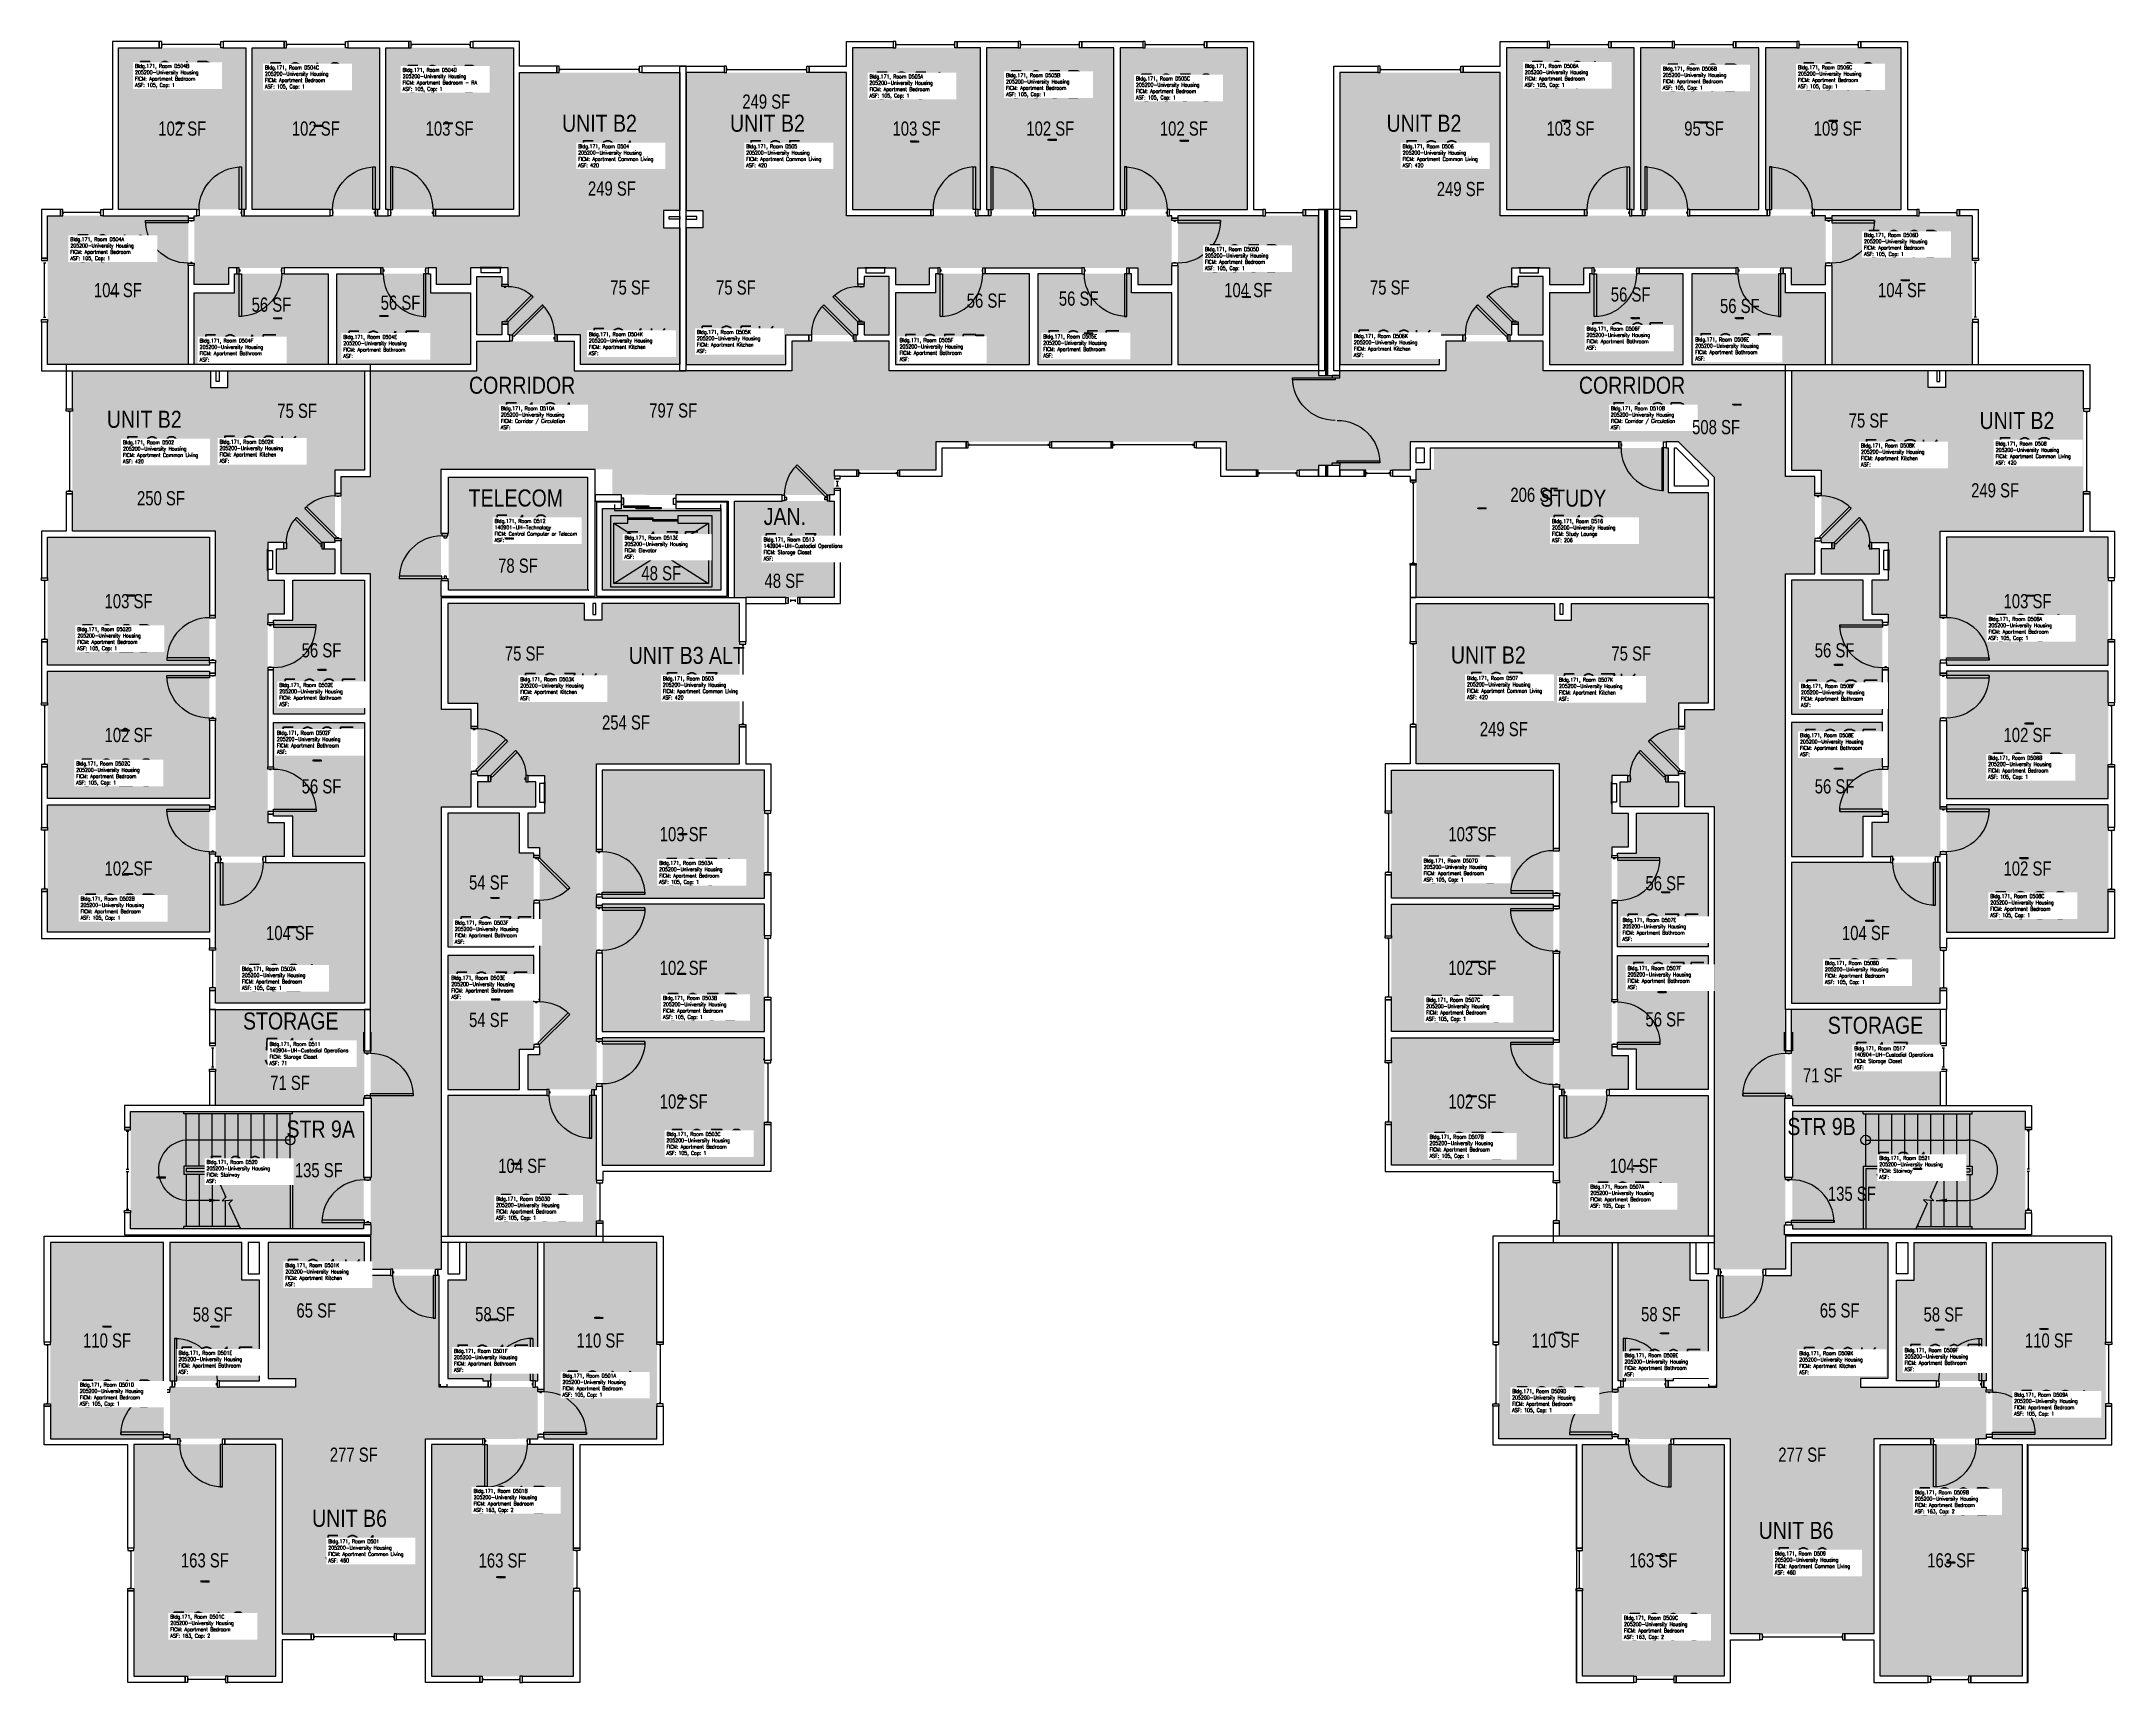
# Model space of a CAD drawing. Header units: inches. Extents: x -102 to 1651, y 245 to 1632.
import ezdxf
from ezdxf.enums import TextEntityAlignment as Align

# ---------------------------------------------------------------- set-up
doc = ezdxf.new("R2010")
doc.units = ezdxf.units.IN
doc.header["$LTSCALE"] = 48
doc.header["$MEASUREMENT"] = 0
for name, color, linetype in [('A-DOOR', 2, 'Continuous'), ('A-FLOR', 3, 'Continuous'), ('A-GLAZ', 1, 'Continuous'), ('A-IDEN-RNUM', 7, 'Continuous'), ('A-IDEN-SNUM', 4, 'Continuous'), ('A-IDEN-VNUM', 4, 'Continuous'), ('A-MISC', 1, 'Continuous'), ('A-WALL', 5, 'Continuous'), ('AREA-TEXT', 3, 'Continuous'), ('Rooms-Category-Color', 7, 'Continuous'), ('Rooms-College-Color', 7, 'Continuous'), ('Rooms-Department-Color', 7, 'Continuous'), ('Rooms-Division-Color', 7, 'Continuous'), ('Rooms-Information', 7, 'Continuous')]:
    doc.layers.add(name, color=color, linetype=linetype)
doc.styles.add('AREA', font='arial.ttf', dxfattribs={"width": 0.75, "height": 12})
doc.styles.add('DIMS', font='ARIALN.TTF')
doc.styles.add('ROOMSNUMBER', font='txt.shx', dxfattribs={"height": 0.03})
doc.styles.add('ROOMVNUMBER', font='simplex.shx', dxfattribs={"width": 0.85})
doc.styles.get("Standard").update_dxf_attribs({"font": 'ARIALN.TTF'})
doc.dimstyles.new('NBA 2004', dxfattribs={"dimscale": 128, "dimtxt": 0.125, "dimasz": 0.09375, "dimexe": 0.125, "dimexo": 0.125, "dimgap": 0.0625, "dimtad": 1, "dimdec": 3, "dimzin": 3, "dimdsep": 46, "dimlunit": 4, "dimtxsty": 'DIMS', "dimblk": 'ARCHTICK', "dimcen": 0.09375, "dimdle": 0.125, "dimclrd": 256, "dimclre": 256, "dimclrt": 2, "dimadec": 0, "dimazin": 0, "dimtfac": 0.75, "dimtdec": 3, "dimtmove": 2, "dimatfit": 2, "dimfxl": 0.125, "dimfrac": 2, "dimtolj": 1, "dimtzin": 0, "dimlwd": -1, "dimlwe": -1, "dimarcsym": 0})

# ---------------------------------------------------------------- blocks, each defined once
blk = doc.blocks.new('_ArchTick')
at = {"color": 0, "linetype": 'ByBlock', "const_width": 0.15}
blk.add_lwpolyline([(-0.5, -0.5), (0.5, 0.5)], dxfattribs=at)

msp = doc.modelspace()

# ---------------------------------------------------------------- hatches: boundary and pattern name
h = msp.add_hatch()
h.set_pattern_fill('ANSI31', color=256, style=0)
h.set_pattern_definition([(45, (-160.85672, 2004.84335), (-0.088388348, 0.088388348), [])])
h.paths.add_polyline_path([(170.6, 1420.9), (229.3, 1420.9), (229.3, 1411.7), (170.6, 1411.7)], flags=9)
h = msp.add_hatch()
h.set_pattern_fill('ANSI31', color=256, style=0)
h.set_pattern_definition([(135, (1042.35672, 2004.84335), (0.088388348, 0.088388348), [])])
h.paths.add_polyline_path([(710.9, 1420.9), (652.2, 1420.9), (652.2, 1411.7), (710.9, 1411.7)], flags=9)
h = msp.add_hatch()
h.set_pattern_fill('ANSI31', color=256, angle=90, style=0)
h.set_pattern_definition([(135, (-474.46835, 754.76828), (-0.088388348, -0.088388348), [])])
h.paths.add_polyline_path([(109.5, 1086.2), (109.5, 1145), (118.7, 1145), (118.7, 1086.2)], flags=9)
h = msp.add_hatch()
h.set_pattern_fill('ANSI31', color=256, style=0)
h.set_pattern_definition([(45, (2023.71835, 754.76828), (0.088388348, -0.088388348), [])])
h.paths.add_polyline_path([(1439.8, 1086.2), (1439.8, 1145), (1430.6, 1145), (1430.6, 1086.2)], flags=9)
h = msp.add_hatch()
h.set_pattern_fill('ANSI31', color=256, angle=90, style=0)
h.set_pattern_definition([(135, (661.53165, 557.89328), (-0.088388348, -0.088388348), [])])
h.paths.add_polyline_path([(1245.5, 889.4), (1245.5, 948.1), (1254.7, 948.1), (1254.7, 889.4)], flags=9)
at = {"layer": 'Rooms-Category-Color', "true_color": 0x728ef3}
for points in [[(-36.4, 1490), (-36.4, 1626.7), (71.2, 1626.7), (71.2, 1490)], [(76.5, 1626.7), (76.5, 1490), (184.1, 1490), (184.1, 1626.7)], [(297.4, 1626.7), (189.4, 1626.7), (189.4, 1490), (297.4, 1490)], [(584.1, 1626.7), (692.1, 1626.7), (692.1, 1490), (584.1, 1490)], [(805, 1626.7), (805, 1490), (697.4, 1490), (697.4, 1626.7)], [(917.9, 1490), (917.9, 1626.7), (810.2, 1626.7), (810.2, 1490)], [(1136.9, 1626.7), (1244.9, 1626.7), (1244.9, 1490), (1136.9, 1490)], [(1350.3, 1626.7), (1350.3, 1490), (1250.1, 1490), (1250.1, 1626.7), (1357.7, 1626.7)], [(1470.6, 1490), (1470.6, 1626.7), (1355.7, 1626.7), (1355.7, 1490)], [(438.1, 1489.1), (354, 1489.1), (354, 1384), (292.8, 1384), (292.8, 1393), (287.6, 1393), (287.6, 1384), (266.4, 1384), (266.4, 1433.4), (287.6, 1433.4), (287.6, 1427), (292.8, 1427), (292.8, 1440.6), (261.1, 1440.6), (261.1, 1426.7), (232.4, 1426.7), (232.4, 1440.6), (56.4, 1440.6), (56.4, 1426.7), (27.6, 1426.7), (27.6, 1484.7), (302.6, 1484.7), (302.6, 1605.7), (438.1, 1605.7)], [(443.4, 1489.1), (527.5, 1489.1), (527.5, 1384), (588.6, 1384), (588.6, 1393), (593.9, 1393), (593.9, 1384), (615.1, 1384), (615.1, 1433.4), (593.9, 1433.4), (593.9, 1427), (588.6, 1427), (588.6, 1440.6), (620.3, 1440.6), (620.3, 1426.7), (649.1, 1426.7), (649.1, 1440.6), (825.1, 1440.6), (825.1, 1426.7), (853.9, 1426.7), (853.9, 1484.7), (578.9, 1484.7), (578.9, 1605.7), (443.4, 1605.7)], [(996.1, 1489.1), (1080.2, 1489.1), (1080.2, 1384), (1141.4, 1384), (1141.4, 1393), (1146.6, 1393), (1146.6, 1384), (1167.8, 1384), (1167.8, 1433.4), (1146.6, 1433.4), (1146.6, 1427), (1141.4, 1427), (1141.4, 1440.6), (1173.1, 1440.6), (1173.1, 1426.7), (1201.8, 1426.7), (1201.8, 1440.6), (1377.9, 1440.6), (1377.9, 1426.7), (1406.6, 1426.7), (1406.6, 1484.7), (1131.6, 1484.7), (1131.6, 1605.7), (996.1, 1605.7)], [(-96.4, 1359), (-96.4, 1484.7), (22.4, 1484.7), (22.4, 1359)], [(354, 1359), (354, 1489.1), (424.1, 1489.1), (424.1, 1474.5), (438.1, 1474.5), (438.1, 1359)], [(527.5, 1359), (527.5, 1489.1), (457.4, 1489.1), (457.4, 1474.5), (443.4, 1474.5), (443.4, 1359)], [(977.9, 1359), (977.9, 1484.7), (859.1, 1484.7), (859.1, 1359)], [(1080.2, 1359), (1080.2, 1489.1), (1010.1, 1489.1), (1010.1, 1474.5), (996.1, 1474.5), (996.1, 1359)], [(1530.6, 1359), (1530.6, 1484.7), (1411.9, 1484.7), (1411.9, 1359)], [(27.6, 1359), (27.6, 1419.5), (61.6, 1419.5), (61.6, 1435.7), (140.8, 1435.7), (140.8, 1359)], [(148, 1359), (148, 1435.7), (227.2, 1435.7), (227.2, 1419.5), (261.2, 1419.5), (261.2, 1359)], [(733.5, 1359), (733.5, 1435.7), (654.3, 1435.7), (654.3, 1419.5), (620.3, 1419.5), (620.3, 1359)], [(853.9, 1359), (853.9, 1419.5), (819.9, 1419.5), (819.9, 1435.7), (740.7, 1435.7), (740.7, 1359)], [(1286.2, 1359), (1286.2, 1435.7), (1207.1, 1435.7), (1207.1, 1419.5), (1173.1, 1419.5), (1173.1, 1359)], [(1406.6, 1359), (1406.6, 1419.5), (1372.6, 1419.5), (1372.6, 1435.7), (1293.5, 1435.7), (1293.5, 1359)], [(41.2, 1353.7), (41.2, 1269.6), (146.6, 1269.5), (146.6, 1208.4), (137.4, 1208.5), (137.4, 1203.2), (146.4, 1203.2), (146.4, 1182), (97, 1182), (97, 1203.2), (103.4, 1203.2), (103.4, 1208.5), (89.7, 1208.5), (89.7, 1176.8), (103.6, 1176.8), (103.6, 1147.7), (89.7, 1147.8), (89.7, 972.2), (103.6, 972), (103.6, 943.2), (45.6, 943.2), (45.6, 1218.2), (-75.4, 1218.2), (-75.4, 1353.7)], [(171.4, 1269.6), (41.2, 1269.6), (41.2, 1339.7), (55.9, 1339.7), (55.9, 1353.7), (171.4, 1353.7)], [(1377.9, 1269.6), (1508, 1269.6), (1508, 1339.7), (1493.4, 1339.7), (1493.4, 1353.7), (1377.9, 1353.7)], [(1508, 1353.7), (1508, 1269.6), (1402.9, 1269.6), (1402.9, 1208.5), (1411.8, 1208.5), (1411.8, 1203.2), (1402.9, 1203.2), (1402.9, 1182), (1452.2, 1182), (1452.2, 1203.2), (1445.8, 1203.2), (1445.8, 1208.5), (1459.5, 1208.5), (1459.5, 1176.8), (1445.6, 1176.8), (1445.6, 1148), (1459.5, 1148), (1459.5, 972), (1445.6, 972), (1445.6, 943.2), (1503.6, 943.2), (1503.6, 1218.2), (1624.6, 1218.2), (1624.6, 1353.7)], [(1060.6, 1162.1), (1307.4, 1162.1), (1307.4, 1250.8), (1273.6, 1250.8), (1273.6, 1288.5), (1075.6, 1288.5), (1075.6, 1270.5), (1060.6, 1270.5)], [(568.6, 1162.1), (568.6, 1243.6), (484.2, 1243.6), (484.2, 1162.1)], [(-96.4, 1213), (-96.4, 1105), (40.4, 1105), (40.4, 1213)], [(1645.6, 1213), (1645.6, 1105), (1508.9, 1105), (1508.9, 1213)], [(171.4, 1063.6), (94.6, 1063.6), (94.6, 1142.8), (110.9, 1142.8), (110.9, 1176.8), (171.4, 1176.8)], [(1377.9, 1063.6), (1454.6, 1063.6), (1454.6, 1142.8), (1438.4, 1142.8), (1438.4, 1176.8), (1377.9, 1176.8)], [(241.9, 1072.7), (372, 1072.7), (372, 1142.9), (357.4, 1142.9), (357.4, 1156.9), (241.9, 1156.9)], [(372, 1156.9), (372, 1072.7), (266.9, 1072.7), (266.9, 1011.6), (275.8, 1011.6), (275.8, 1006.4), (266.9, 1006.4), (266.9, 985.2), (316.2, 985.2), (316.2, 1006.4), (309.8, 1006.4), (309.8, 1011.6), (323.5, 1011.6), (323.5, 979.9), (309.6, 979.9), (309.6, 951.2), (319.5, 951.2), (319.5, 775.1), (309.6, 775.1), (309.6, 746.4), (367.6, 746.4), (367.6, 1021.4), (488.6, 1021.4), (488.6, 1156.9)], [(1177.2, 1156.9), (1177.2, 1072.7), (1282.6, 1072.6), (1282.6, 1011.5), (1273.4, 1011.6), (1273.4, 1006.4), (1282.4, 1006.4), (1282.4, 985.2), (1233, 985.2), (1233, 1006.4), (1239.4, 1006.4), (1239.4, 1011.6), (1225.7, 1011.6), (1225.7, 979.9), (1239.6, 979.9), (1239.6, 951.2), (1225.7, 951.2), (1225.7, 775.1), (1239.6, 775.1), (1239.6, 746.4), (1181.6, 746.4), (1181.6, 1021.4), (1060.6, 1021.4), (1060.6, 1156.9)], [(1307.4, 1072.7), (1177.2, 1072.7), (1177.2, 1142.9), (1191.9, 1142.9), (1191.9, 1156.9), (1307.4, 1156.9)], [(-96.4, 992.1), (40.4, 992.1), (40.4, 1099.7), (-96.4, 1099.7)], [(1645.6, 992.1), (1508.9, 992.1), (1508.9, 1099.7), (1645.6, 1099.7)], [(171.4, 943.2), (110.9, 943.2), (110.9, 977.2), (94.6, 977.2), (94.6, 1056.4), (171.4, 1056.4)], [(1377.9, 943.2), (1438.4, 943.2), (1438.4, 977.2), (1454.6, 977.2), (1454.6, 1056.4), (1377.9, 1056.4)], [(509.6, 1016.1), (509.6, 908.1), (372.9, 908.1), (372.9, 1016.1)], [(1039.6, 1016.1), (1039.6, 908.1), (1176.4, 908.1), (1176.4, 1016.1)], [(40.4, 879.2), (-96.4, 879.2), (-96.4, 986.9), (40.4, 986.9)], [(1508.9, 879.2), (1645.6, 879.2), (1645.6, 986.9), (1508.9, 986.9)], [(241.9, 866.8), (314.6, 866.9), (314.6, 946.1), (302.4, 945.9), (302.4, 979.9), (241.9, 979.9)], [(1307.4, 866.8), (1230.6, 866.8), (1230.6, 945.9), (1246.9, 945.9), (1246.9, 979.9), (1307.4, 979.9)], [(171.4, 819.2), (45.6, 819.2), (45.6, 938), (171.4, 938)], [(1377.9, 819.2), (1503.6, 819.2), (1503.6, 938), (1377.9, 938)], [(509.6, 795.2), (372.9, 795.2), (372.9, 902.9), (509.6, 902.9)], [(1039.6, 795.2), (1176.4, 795.2), (1176.4, 902.9), (1039.6, 902.9)], [(241.9, 746.4), (302.4, 746.4), (302.4, 780.4), (314.6, 780.4), (314.6, 859.5), (241.9, 859.5)], [(1307.4, 746.4), (1246.9, 746.4), (1246.9, 780.4), (1230.6, 780.4), (1230.6, 859.5), (1307.4, 859.5)], [(171.4, 814), (171.4, 732.9), (45.6, 732.9), (45.6, 814)], [(1503.6, 732.9), (1503.6, 814), (1377.9, 814), (1377.9, 738.9), (1378.5, 738.9), (1378.5, 732.9)], [(372.9, 682.4), (509.6, 682.4), (509.6, 790), (372.9, 790)], [(1176.4, 682.4), (1039.6, 682.4), (1039.6, 790), (1176.4, 790)], [(241.9, 622.4), (367.6, 622.4), (367.6, 741.1), (241.9, 741.1)], [(1307.4, 622.4), (1181.6, 622.4), (1181.6, 741.1), (1307.4, 741.1)], [(1.6, 617.1), (-94, 617.1), (-94, 451.2), (1.6, 451.2)], [(67.9, 617.1), (6.9, 617.1), (6.9, 500), (82.7, 500), (82.7, 585.1), (67.9, 585.1)], [(171.4, 617.1), (90, 617.1), (90, 502), (171.4, 502)], [(317.9, 617.1), (317.9, 500), (271.5, 500), (271.5, 502), (241.9, 502), (241.9, 585.1), (257.3, 585.1), (257.3, 617.1)], [(418.7, 617.1), (323.1, 617.1), (323.1, 492.6), (323.1, 451.2), (418.7, 451.2)], [(1130.5, 617.1), (1226.1, 617.1), (1226.1, 492.6), (1226.1, 451.2), (1130.5, 451.2)], [(1231.4, 617.1), (1231.4, 500), (1277.7, 500), (1277.7, 502), (1307.4, 502), (1307.4, 585.1), (1291.9, 585.1), (1291.9, 617.1)], [(1377.9, 617.1), (1459.2, 617.1), (1459.2, 502), (1377.9, 502)], [(1481.4, 617.1), (1542.4, 617.1), (1542.4, 500), (1466.5, 500), (1466.5, 585.1), (1481.4, 585.1)], [(1547.6, 617.1), (1643.3, 617.1), (1643.3, 451.2), (1547.6, 451.2)], [(101.8, 286.4), (223, 286.4), (223, 450.5), (317.9, 451.2), (317.9, 494.8), (234.6, 494.8), (234.6, 589.1), (171.4, 589.1), (171.4, 502), (113.8, 502), (113.8, 494.8), (6.9, 494.8), (6.9, 451.2), (101.7, 451.2)], [(1447.5, 286.4), (1326.3, 286.4), (1326.3, 450.5), (1231.4, 451.2), (1231.4, 494.8), (1314.6, 494.8), (1314.6, 589.1), (1377.9, 589.1), (1377.9, 502), (1435.5, 502), (1435.5, 494.8), (1542.4, 494.8), (1542.4, 451.2), (1447.5, 451.2)], [(96.5, 446.4), (-23.5, 446.3), (-23.5, 250.4), (96.5, 250.5)], [(228.2, 446.3), (348.2, 446.2), (348.2, 250.3), (228.2, 250.4)], [(1201, 446.4), (1321, 446.4), (1321, 250.4), (1201, 250.4)], [(1452.8, 446.4), (1572.8, 446.3), (1572.8, 250.4), (1452.8, 250.5)]]:
    msp.add_hatch(color=171, dxfattribs=at).paths.add_polyline_path(points)
at = {"layer": 'Rooms-Category-Color', "true_color": 0xadadad}
for points in [[(989.6, 1273.7), (989.6, 1349.7), (977.9, 1349.7), (977.9, 1353.7), (615.1, 1353.7), (615.1, 1378.7), (532.8, 1378.7), (532.8, 1353.7), (348.7, 1353.7), (348.7, 1378.7), (266.4, 1378.7), (266.4, 1353.7), (176.6, 1353.7), (176.6, 1264.4), (151.6, 1264.4), (151.6, 1182), (176.6, 1182), (176.6, 594.4), (236.6, 594.4), (236.6, 985.2), (261.6, 985.2), (261.6, 1067.5), (236.6, 1067.5), (236, 1270.4), (381, 1270.4), (381, 1248.9), (524.6, 1248.7), (568.6, 1248.9), (568.6, 1269.7), (654.5, 1269.7), (654.5, 1293.7), (900.2, 1293.7), (900.2, 1269.7), (977.9, 1269.7), (977.9, 1273.7)], [(989.6, 1349.7), (989.6, 1273.7), (996.1, 1273.7), (996.1, 1269.7), (1055.4, 1269.7), (1055.4, 1293.7), (1282.4, 1293.7), (1312.6, 1263.5), (1312.6, 1067.5), (1287.6, 1067.5), (1287.6, 985.2), (1312.6, 985.2), (1312.6, 594.4), (1372.6, 594.4), (1372.6, 1182), (1397.6, 1182), (1397.6, 1264.4), (1372.6, 1264.4), (1372.6, 1353.7), (1167.8, 1353.7), (1167.8, 1378.7), (1085.5, 1378.7), (1085.5, 1353.7), (996.1, 1353.7), (996.1, 1349.7), (989.6, 1349.7)], [(372.7, 1237.4), (472.7, 1237.4), (472.7, 1168.4), (372.7, 1168.4)], [(-26.3, 727.6), (170.7, 727.6), (170.7, 628.6), (-26.3, 628.6)], [(1378.5, 727.6), (1575.5, 727.6), (1575.5, 628.6), (1378.5, 628.6)]]:
    msp.add_hatch(color=253, dxfattribs=at).paths.add_polyline_path(points)
at = {"layer": 'Rooms-Category-Color', "true_color": 0xe3c5e1}
msp.add_hatch(color=254, dxfattribs=at).paths.add_polyline_path([(242.5, 1263.9), (360, 1263.9), (360, 1168.4), (242.5, 1168.4)])
at = {"layer": 'Rooms-College-Color', "true_color": 0xadadad}
for points in [[(-36.4, 1490), (-36.4, 1626.7), (71.2, 1626.7), (71.2, 1490)], [(76.5, 1626.7), (76.5, 1490), (184.1, 1490), (184.1, 1626.7)], [(297.4, 1626.7), (189.4, 1626.7), (189.4, 1490), (297.4, 1490)], [(584.1, 1626.7), (692.1, 1626.7), (692.1, 1490), (584.1, 1490)], [(805, 1626.7), (805, 1490), (697.4, 1490), (697.4, 1626.7)], [(917.9, 1490), (917.9, 1626.7), (810.2, 1626.7), (810.2, 1490)], [(1136.9, 1626.7), (1244.9, 1626.7), (1244.9, 1490), (1136.9, 1490)], [(1350.3, 1626.7), (1350.3, 1490), (1250.1, 1490), (1250.1, 1626.7), (1357.7, 1626.7)], [(1470.6, 1490), (1470.6, 1626.7), (1355.7, 1626.7), (1355.7, 1490)], [(438.1, 1489.1), (354, 1489.1), (354, 1384), (292.8, 1384), (292.8, 1393), (287.6, 1393), (287.6, 1384), (266.4, 1384), (266.4, 1433.4), (287.6, 1433.4), (287.6, 1427), (292.8, 1427), (292.8, 1440.6), (261.1, 1440.6), (261.1, 1426.7), (232.4, 1426.7), (232.4, 1440.6), (56.4, 1440.6), (56.4, 1426.7), (27.6, 1426.7), (27.6, 1484.7), (302.6, 1484.7), (302.6, 1605.7), (438.1, 1605.7)], [(443.4, 1489.1), (527.5, 1489.1), (527.5, 1384), (588.6, 1384), (588.6, 1393), (593.9, 1393), (593.9, 1384), (615.1, 1384), (615.1, 1433.4), (593.9, 1433.4), (593.9, 1427), (588.6, 1427), (588.6, 1440.6), (620.3, 1440.6), (620.3, 1426.7), (649.1, 1426.7), (649.1, 1440.6), (825.1, 1440.6), (825.1, 1426.7), (853.9, 1426.7), (853.9, 1484.7), (578.9, 1484.7), (578.9, 1605.7), (443.4, 1605.7)], [(996.1, 1489.1), (1080.2, 1489.1), (1080.2, 1384), (1141.4, 1384), (1141.4, 1393), (1146.6, 1393), (1146.6, 1384), (1167.8, 1384), (1167.8, 1433.4), (1146.6, 1433.4), (1146.6, 1427), (1141.4, 1427), (1141.4, 1440.6), (1173.1, 1440.6), (1173.1, 1426.7), (1201.8, 1426.7), (1201.8, 1440.6), (1377.9, 1440.6), (1377.9, 1426.7), (1406.6, 1426.7), (1406.6, 1484.7), (1131.6, 1484.7), (1131.6, 1605.7), (996.1, 1605.7)], [(-96.4, 1359), (-96.4, 1484.7), (22.4, 1484.7), (22.4, 1359)], [(354, 1359), (354, 1489.1), (424.1, 1489.1), (424.1, 1474.5), (438.1, 1474.5), (438.1, 1359)], [(527.5, 1359), (527.5, 1489.1), (457.4, 1489.1), (457.4, 1474.5), (443.4, 1474.5), (443.4, 1359)], [(977.9, 1359), (977.9, 1484.7), (859.1, 1484.7), (859.1, 1359)], [(1080.2, 1359), (1080.2, 1489.1), (1010.1, 1489.1), (1010.1, 1474.5), (996.1, 1474.5), (996.1, 1359)], [(1530.6, 1359), (1530.6, 1484.7), (1411.9, 1484.7), (1411.9, 1359)], [(27.6, 1359), (27.6, 1419.5), (61.6, 1419.5), (61.6, 1435.7), (140.8, 1435.7), (140.8, 1359)], [(148, 1359), (148, 1435.7), (227.2, 1435.7), (227.2, 1419.5), (261.2, 1419.5), (261.2, 1359)], [(733.5, 1359), (733.5, 1435.7), (654.3, 1435.7), (654.3, 1419.5), (620.3, 1419.5), (620.3, 1359)], [(853.9, 1359), (853.9, 1419.5), (819.9, 1419.5), (819.9, 1435.7), (740.7, 1435.7), (740.7, 1359)], [(1286.2, 1359), (1286.2, 1435.7), (1207.1, 1435.7), (1207.1, 1419.5), (1173.1, 1419.5), (1173.1, 1359)], [(1406.6, 1359), (1406.6, 1419.5), (1372.6, 1419.5), (1372.6, 1435.7), (1293.5, 1435.7), (1293.5, 1359)], [(989.6, 1273.7), (989.6, 1349.7), (977.9, 1349.7), (977.9, 1353.7), (615.1, 1353.7), (615.1, 1378.7), (532.8, 1378.7), (532.8, 1353.7), (348.7, 1353.7), (348.7, 1378.7), (266.4, 1378.7), (266.4, 1353.7), (176.6, 1353.7), (176.6, 1264.4), (151.6, 1264.4), (151.6, 1182), (176.6, 1182), (176.6, 594.4), (236.6, 594.4), (236.6, 985.2), (261.6, 985.2), (261.6, 1067.5), (236.6, 1067.5), (236, 1270.4), (381, 1270.4), (381, 1248.9), (524.6, 1248.7), (568.6, 1248.9), (568.6, 1269.7), (654.5, 1269.7), (654.5, 1293.7), (900.2, 1293.7), (900.2, 1269.7), (977.9, 1269.7), (977.9, 1273.7)], [(989.6, 1349.7), (989.6, 1273.7), (996.1, 1273.7), (996.1, 1269.7), (1055.4, 1269.7), (1055.4, 1293.7), (1282.4, 1293.7), (1312.6, 1263.5), (1312.6, 1067.5), (1287.6, 1067.5), (1287.6, 985.2), (1312.6, 985.2), (1312.6, 594.4), (1372.6, 594.4), (1372.6, 1182), (1397.6, 1182), (1397.6, 1264.4), (1372.6, 1264.4), (1372.6, 1353.7), (1167.8, 1353.7), (1167.8, 1378.7), (1085.5, 1378.7), (1085.5, 1353.7), (996.1, 1353.7), (996.1, 1349.7), (989.6, 1349.7)], [(41.2, 1353.7), (41.2, 1269.6), (146.6, 1269.5), (146.6, 1208.4), (137.4, 1208.5), (137.4, 1203.2), (146.4, 1203.2), (146.4, 1182), (97, 1182), (97, 1203.2), (103.4, 1203.2), (103.4, 1208.5), (89.7, 1208.5), (89.7, 1176.8), (103.6, 1176.8), (103.6, 1147.7), (89.7, 1147.8), (89.7, 972.2), (103.6, 972), (103.6, 943.2), (45.6, 943.2), (45.6, 1218.2), (-75.4, 1218.2), (-75.4, 1353.7)], [(171.4, 1269.6), (41.2, 1269.6), (41.2, 1339.7), (55.9, 1339.7), (55.9, 1353.7), (171.4, 1353.7)], [(1377.9, 1269.6), (1508, 1269.6), (1508, 1339.7), (1493.4, 1339.7), (1493.4, 1353.7), (1377.9, 1353.7)], [(1508, 1353.7), (1508, 1269.6), (1402.9, 1269.6), (1402.9, 1208.5), (1411.8, 1208.5), (1411.8, 1203.2), (1402.9, 1203.2), (1402.9, 1182), (1452.2, 1182), (1452.2, 1203.2), (1445.8, 1203.2), (1445.8, 1208.5), (1459.5, 1208.5), (1459.5, 1176.8), (1445.6, 1176.8), (1445.6, 1148), (1459.5, 1148), (1459.5, 972), (1445.6, 972), (1445.6, 943.2), (1503.6, 943.2), (1503.6, 1218.2), (1624.6, 1218.2), (1624.6, 1353.7)], [(1060.6, 1162.1), (1307.4, 1162.1), (1307.4, 1250.8), (1273.6, 1250.8), (1273.6, 1288.5), (1075.6, 1288.5), (1075.6, 1270.5), (1060.6, 1270.5)], [(242.5, 1263.9), (360, 1263.9), (360, 1168.4), (242.5, 1168.4)], [(372.7, 1237.4), (472.7, 1237.4), (472.7, 1168.4), (372.7, 1168.4)], [(568.6, 1162.1), (568.6, 1243.6), (484.2, 1243.6), (484.2, 1162.1)], [(-96.4, 1213), (-96.4, 1105), (40.4, 1105), (40.4, 1213)], [(1645.6, 1213), (1645.6, 1105), (1508.9, 1105), (1508.9, 1213)], [(171.4, 1063.6), (94.6, 1063.6), (94.6, 1142.8), (110.9, 1142.8), (110.9, 1176.8), (171.4, 1176.8)], [(1377.9, 1063.6), (1454.6, 1063.6), (1454.6, 1142.8), (1438.4, 1142.8), (1438.4, 1176.8), (1377.9, 1176.8)], [(241.9, 1072.7), (372, 1072.7), (372, 1142.9), (357.4, 1142.9), (357.4, 1156.9), (241.9, 1156.9)], [(372, 1156.9), (372, 1072.7), (266.9, 1072.7), (266.9, 1011.6), (275.8, 1011.6), (275.8, 1006.4), (266.9, 1006.4), (266.9, 985.2), (316.2, 985.2), (316.2, 1006.4), (309.8, 1006.4), (309.8, 1011.6), (323.5, 1011.6), (323.5, 979.9), (309.6, 979.9), (309.6, 951.2), (319.5, 951.2), (319.5, 775.1), (309.6, 775.1), (309.6, 746.4), (367.6, 746.4), (367.6, 1021.4), (488.6, 1021.4), (488.6, 1156.9)], [(1177.2, 1156.9), (1177.2, 1072.7), (1282.6, 1072.6), (1282.6, 1011.5), (1273.4, 1011.6), (1273.4, 1006.4), (1282.4, 1006.4), (1282.4, 985.2), (1233, 985.2), (1233, 1006.4), (1239.4, 1006.4), (1239.4, 1011.6), (1225.7, 1011.6), (1225.7, 979.9), (1239.6, 979.9), (1239.6, 951.2), (1225.7, 951.2), (1225.7, 775.1), (1239.6, 775.1), (1239.6, 746.4), (1181.6, 746.4), (1181.6, 1021.4), (1060.6, 1021.4), (1060.6, 1156.9)], [(1307.4, 1072.7), (1177.2, 1072.7), (1177.2, 1142.9), (1191.9, 1142.9), (1191.9, 1156.9), (1307.4, 1156.9)], [(-96.4, 992.1), (40.4, 992.1), (40.4, 1099.7), (-96.4, 1099.7)], [(1645.6, 992.1), (1508.9, 992.1), (1508.9, 1099.7), (1645.6, 1099.7)], [(171.4, 943.2), (110.9, 943.2), (110.9, 977.2), (94.6, 977.2), (94.6, 1056.4), (171.4, 1056.4)], [(1377.9, 943.2), (1438.4, 943.2), (1438.4, 977.2), (1454.6, 977.2), (1454.6, 1056.4), (1377.9, 1056.4)], [(509.6, 1016.1), (509.6, 908.1), (372.9, 908.1), (372.9, 1016.1)], [(1039.6, 1016.1), (1039.6, 908.1), (1176.4, 908.1), (1176.4, 1016.1)], [(40.4, 879.2), (-96.4, 879.2), (-96.4, 986.9), (40.4, 986.9)], [(1508.9, 879.2), (1645.6, 879.2), (1645.6, 986.9), (1508.9, 986.9)], [(241.9, 866.8), (314.6, 866.9), (314.6, 946.1), (302.4, 945.9), (302.4, 979.9), (241.9, 979.9)], [(1307.4, 866.8), (1230.6, 866.8), (1230.6, 945.9), (1246.9, 945.9), (1246.9, 979.9), (1307.4, 979.9)], [(171.4, 819.2), (45.6, 819.2), (45.6, 938), (171.4, 938)], [(1377.9, 819.2), (1503.6, 819.2), (1503.6, 938), (1377.9, 938)], [(509.6, 795.2), (372.9, 795.2), (372.9, 902.9), (509.6, 902.9)], [(1039.6, 795.2), (1176.4, 795.2), (1176.4, 902.9), (1039.6, 902.9)], [(241.9, 746.4), (302.4, 746.4), (302.4, 780.4), (314.6, 780.4), (314.6, 859.5), (241.9, 859.5)], [(1307.4, 746.4), (1246.9, 746.4), (1246.9, 780.4), (1230.6, 780.4), (1230.6, 859.5), (1307.4, 859.5)], [(171.4, 814), (171.4, 732.9), (45.6, 732.9), (45.6, 814)], [(1503.6, 732.9), (1503.6, 814), (1377.9, 814), (1377.9, 738.9), (1378.5, 738.9), (1378.5, 732.9)], [(372.9, 682.4), (509.6, 682.4), (509.6, 790), (372.9, 790)], [(1176.4, 682.4), (1039.6, 682.4), (1039.6, 790), (1176.4, 790)], [(241.9, 622.4), (367.6, 622.4), (367.6, 741.1), (241.9, 741.1)], [(1307.4, 622.4), (1181.6, 622.4), (1181.6, 741.1), (1307.4, 741.1)], [(-26.3, 727.6), (170.7, 727.6), (170.7, 628.6), (-26.3, 628.6)], [(1378.5, 727.6), (1575.5, 727.6), (1575.5, 628.6), (1378.5, 628.6)], [(1.6, 617.1), (-94, 617.1), (-94, 451.2), (1.6, 451.2)], [(67.9, 617.1), (6.9, 617.1), (6.9, 500), (82.7, 500), (82.7, 585.1), (67.9, 585.1)], [(171.4, 617.1), (90, 617.1), (90, 502), (171.4, 502)], [(317.9, 617.1), (317.9, 500), (271.5, 500), (271.5, 502), (241.9, 502), (241.9, 585.1), (257.3, 585.1), (257.3, 617.1)], [(418.7, 617.1), (323.1, 617.1), (323.1, 492.6), (323.1, 451.2), (418.7, 451.2)], [(1130.5, 617.1), (1226.1, 617.1), (1226.1, 492.6), (1226.1, 451.2), (1130.5, 451.2)], [(1231.4, 617.1), (1231.4, 500), (1277.7, 500), (1277.7, 502), (1307.4, 502), (1307.4, 585.1), (1291.9, 585.1), (1291.9, 617.1)], [(1377.9, 617.1), (1459.2, 617.1), (1459.2, 502), (1377.9, 502)], [(1481.4, 617.1), (1542.4, 617.1), (1542.4, 500), (1466.5, 500), (1466.5, 585.1), (1481.4, 585.1)], [(1547.6, 617.1), (1643.3, 617.1), (1643.3, 451.2), (1547.6, 451.2)], [(101.8, 286.4), (223, 286.4), (223, 450.5), (317.9, 451.2), (317.9, 494.8), (234.6, 494.8), (234.6, 589.1), (171.4, 589.1), (171.4, 502), (113.8, 502), (113.8, 494.8), (6.9, 494.8), (6.9, 451.2), (101.7, 451.2)], [(1447.5, 286.4), (1326.3, 286.4), (1326.3, 450.5), (1231.4, 451.2), (1231.4, 494.8), (1314.6, 494.8), (1314.6, 589.1), (1377.9, 589.1), (1377.9, 502), (1435.5, 502), (1435.5, 494.8), (1542.4, 494.8), (1542.4, 451.2), (1447.5, 451.2)], [(96.5, 446.4), (-23.5, 446.3), (-23.5, 250.4), (96.5, 250.5)], [(228.2, 446.3), (348.2, 446.2), (348.2, 250.3), (228.2, 250.4)], [(1201, 446.4), (1321, 446.4), (1321, 250.4), (1201, 250.4)], [(1452.8, 446.4), (1572.8, 446.3), (1572.8, 250.4), (1452.8, 250.5)]]:
    msp.add_hatch(color=253, dxfattribs=at).paths.add_polyline_path(points)
at = {"layer": 'Rooms-Department-Color', "true_color": 0x604aed}
for points in [[(-36.4, 1490), (-36.4, 1626.7), (71.2, 1626.7), (71.2, 1490)], [(76.5, 1626.7), (76.5, 1490), (184.1, 1490), (184.1, 1626.7)], [(297.4, 1626.7), (189.4, 1626.7), (189.4, 1490), (297.4, 1490)], [(584.1, 1626.7), (692.1, 1626.7), (692.1, 1490), (584.1, 1490)], [(805, 1626.7), (805, 1490), (697.4, 1490), (697.4, 1626.7)], [(917.9, 1490), (917.9, 1626.7), (810.2, 1626.7), (810.2, 1490)], [(1136.9, 1626.7), (1244.9, 1626.7), (1244.9, 1490), (1136.9, 1490)], [(1350.3, 1626.7), (1350.3, 1490), (1250.1, 1490), (1250.1, 1626.7), (1357.7, 1626.7)], [(1470.6, 1490), (1470.6, 1626.7), (1355.7, 1626.7), (1355.7, 1490)], [(438.1, 1489.1), (354, 1489.1), (354, 1384), (292.8, 1384), (292.8, 1393), (287.6, 1393), (287.6, 1384), (266.4, 1384), (266.4, 1433.4), (287.6, 1433.4), (287.6, 1427), (292.8, 1427), (292.8, 1440.6), (261.1, 1440.6), (261.1, 1426.7), (232.4, 1426.7), (232.4, 1440.6), (56.4, 1440.6), (56.4, 1426.7), (27.6, 1426.7), (27.6, 1484.7), (302.6, 1484.7), (302.6, 1605.7), (438.1, 1605.7)], [(443.4, 1489.1), (527.5, 1489.1), (527.5, 1384), (588.6, 1384), (588.6, 1393), (593.9, 1393), (593.9, 1384), (615.1, 1384), (615.1, 1433.4), (593.9, 1433.4), (593.9, 1427), (588.6, 1427), (588.6, 1440.6), (620.3, 1440.6), (620.3, 1426.7), (649.1, 1426.7), (649.1, 1440.6), (825.1, 1440.6), (825.1, 1426.7), (853.9, 1426.7), (853.9, 1484.7), (578.9, 1484.7), (578.9, 1605.7), (443.4, 1605.7)], [(996.1, 1489.1), (1080.2, 1489.1), (1080.2, 1384), (1141.4, 1384), (1141.4, 1393), (1146.6, 1393), (1146.6, 1384), (1167.8, 1384), (1167.8, 1433.4), (1146.6, 1433.4), (1146.6, 1427), (1141.4, 1427), (1141.4, 1440.6), (1173.1, 1440.6), (1173.1, 1426.7), (1201.8, 1426.7), (1201.8, 1440.6), (1377.9, 1440.6), (1377.9, 1426.7), (1406.6, 1426.7), (1406.6, 1484.7), (1131.6, 1484.7), (1131.6, 1605.7), (996.1, 1605.7)], [(-96.4, 1359), (-96.4, 1484.7), (22.4, 1484.7), (22.4, 1359)], [(354, 1359), (354, 1489.1), (424.1, 1489.1), (424.1, 1474.5), (438.1, 1474.5), (438.1, 1359)], [(527.5, 1359), (527.5, 1489.1), (457.4, 1489.1), (457.4, 1474.5), (443.4, 1474.5), (443.4, 1359)], [(977.9, 1359), (977.9, 1484.7), (859.1, 1484.7), (859.1, 1359)], [(1080.2, 1359), (1080.2, 1489.1), (1010.1, 1489.1), (1010.1, 1474.5), (996.1, 1474.5), (996.1, 1359)], [(1530.6, 1359), (1530.6, 1484.7), (1411.9, 1484.7), (1411.9, 1359)], [(27.6, 1359), (27.6, 1419.5), (61.6, 1419.5), (61.6, 1435.7), (140.8, 1435.7), (140.8, 1359)], [(148, 1359), (148, 1435.7), (227.2, 1435.7), (227.2, 1419.5), (261.2, 1419.5), (261.2, 1359)], [(733.5, 1359), (733.5, 1435.7), (654.3, 1435.7), (654.3, 1419.5), (620.3, 1419.5), (620.3, 1359)], [(853.9, 1359), (853.9, 1419.5), (819.9, 1419.5), (819.9, 1435.7), (740.7, 1435.7), (740.7, 1359)], [(1286.2, 1359), (1286.2, 1435.7), (1207.1, 1435.7), (1207.1, 1419.5), (1173.1, 1419.5), (1173.1, 1359)], [(1406.6, 1359), (1406.6, 1419.5), (1372.6, 1419.5), (1372.6, 1435.7), (1293.5, 1435.7), (1293.5, 1359)], [(41.2, 1353.7), (41.2, 1269.6), (146.6, 1269.5), (146.6, 1208.4), (137.4, 1208.5), (137.4, 1203.2), (146.4, 1203.2), (146.4, 1182), (97, 1182), (97, 1203.2), (103.4, 1203.2), (103.4, 1208.5), (89.7, 1208.5), (89.7, 1176.8), (103.6, 1176.8), (103.6, 1147.7), (89.7, 1147.8), (89.7, 972.2), (103.6, 972), (103.6, 943.2), (45.6, 943.2), (45.6, 1218.2), (-75.4, 1218.2), (-75.4, 1353.7)], [(171.4, 1269.6), (41.2, 1269.6), (41.2, 1339.7), (55.9, 1339.7), (55.9, 1353.7), (171.4, 1353.7)], [(1377.9, 1269.6), (1508, 1269.6), (1508, 1339.7), (1493.4, 1339.7), (1493.4, 1353.7), (1377.9, 1353.7)], [(1508, 1353.7), (1508, 1269.6), (1402.9, 1269.6), (1402.9, 1208.5), (1411.8, 1208.5), (1411.8, 1203.2), (1402.9, 1203.2), (1402.9, 1182), (1452.2, 1182), (1452.2, 1203.2), (1445.8, 1203.2), (1445.8, 1208.5), (1459.5, 1208.5), (1459.5, 1176.8), (1445.6, 1176.8), (1445.6, 1148), (1459.5, 1148), (1459.5, 972), (1445.6, 972), (1445.6, 943.2), (1503.6, 943.2), (1503.6, 1218.2), (1624.6, 1218.2), (1624.6, 1353.7)], [(1060.6, 1162.1), (1307.4, 1162.1), (1307.4, 1250.8), (1273.6, 1250.8), (1273.6, 1288.5), (1075.6, 1288.5), (1075.6, 1270.5), (1060.6, 1270.5)], [(242.5, 1263.9), (360, 1263.9), (360, 1168.4), (242.5, 1168.4)], [(568.6, 1162.1), (568.6, 1243.6), (484.2, 1243.6), (484.2, 1162.1)], [(-96.4, 1213), (-96.4, 1105), (40.4, 1105), (40.4, 1213)], [(1645.6, 1213), (1645.6, 1105), (1508.9, 1105), (1508.9, 1213)], [(171.4, 1063.6), (94.6, 1063.6), (94.6, 1142.8), (110.9, 1142.8), (110.9, 1176.8), (171.4, 1176.8)], [(1377.9, 1063.6), (1454.6, 1063.6), (1454.6, 1142.8), (1438.4, 1142.8), (1438.4, 1176.8), (1377.9, 1176.8)], [(241.9, 1072.7), (372, 1072.7), (372, 1142.9), (357.4, 1142.9), (357.4, 1156.9), (241.9, 1156.9)], [(372, 1156.9), (372, 1072.7), (266.9, 1072.7), (266.9, 1011.6), (275.8, 1011.6), (275.8, 1006.4), (266.9, 1006.4), (266.9, 985.2), (316.2, 985.2), (316.2, 1006.4), (309.8, 1006.4), (309.8, 1011.6), (323.5, 1011.6), (323.5, 979.9), (309.6, 979.9), (309.6, 951.2), (319.5, 951.2), (319.5, 775.1), (309.6, 775.1), (309.6, 746.4), (367.6, 746.4), (367.6, 1021.4), (488.6, 1021.4), (488.6, 1156.9)], [(1177.2, 1156.9), (1177.2, 1072.7), (1282.6, 1072.6), (1282.6, 1011.5), (1273.4, 1011.6), (1273.4, 1006.4), (1282.4, 1006.4), (1282.4, 985.2), (1233, 985.2), (1233, 1006.4), (1239.4, 1006.4), (1239.4, 1011.6), (1225.7, 1011.6), (1225.7, 979.9), (1239.6, 979.9), (1239.6, 951.2), (1225.7, 951.2), (1225.7, 775.1), (1239.6, 775.1), (1239.6, 746.4), (1181.6, 746.4), (1181.6, 1021.4), (1060.6, 1021.4), (1060.6, 1156.9)], [(1307.4, 1072.7), (1177.2, 1072.7), (1177.2, 1142.9), (1191.9, 1142.9), (1191.9, 1156.9), (1307.4, 1156.9)], [(-96.4, 992.1), (40.4, 992.1), (40.4, 1099.7), (-96.4, 1099.7)], [(1645.6, 992.1), (1508.9, 992.1), (1508.9, 1099.7), (1645.6, 1099.7)], [(171.4, 943.2), (110.9, 943.2), (110.9, 977.2), (94.6, 977.2), (94.6, 1056.4), (171.4, 1056.4)], [(1377.9, 943.2), (1438.4, 943.2), (1438.4, 977.2), (1454.6, 977.2), (1454.6, 1056.4), (1377.9, 1056.4)], [(509.6, 1016.1), (509.6, 908.1), (372.9, 908.1), (372.9, 1016.1)], [(1039.6, 1016.1), (1039.6, 908.1), (1176.4, 908.1), (1176.4, 1016.1)], [(40.4, 879.2), (-96.4, 879.2), (-96.4, 986.9), (40.4, 986.9)], [(1508.9, 879.2), (1645.6, 879.2), (1645.6, 986.9), (1508.9, 986.9)], [(241.9, 866.8), (314.6, 866.9), (314.6, 946.1), (302.4, 945.9), (302.4, 979.9), (241.9, 979.9)], [(1307.4, 866.8), (1230.6, 866.8), (1230.6, 945.9), (1246.9, 945.9), (1246.9, 979.9), (1307.4, 979.9)], [(171.4, 819.2), (45.6, 819.2), (45.6, 938), (171.4, 938)], [(1377.9, 819.2), (1503.6, 819.2), (1503.6, 938), (1377.9, 938)], [(509.6, 795.2), (372.9, 795.2), (372.9, 902.9), (509.6, 902.9)], [(1039.6, 795.2), (1176.4, 795.2), (1176.4, 902.9), (1039.6, 902.9)], [(241.9, 746.4), (302.4, 746.4), (302.4, 780.4), (314.6, 780.4), (314.6, 859.5), (241.9, 859.5)], [(1307.4, 746.4), (1246.9, 746.4), (1246.9, 780.4), (1230.6, 780.4), (1230.6, 859.5), (1307.4, 859.5)], [(171.4, 814), (171.4, 732.9), (45.6, 732.9), (45.6, 814)], [(1503.6, 732.9), (1503.6, 814), (1377.9, 814), (1377.9, 738.9), (1378.5, 738.9), (1378.5, 732.9)], [(372.9, 682.4), (509.6, 682.4), (509.6, 790), (372.9, 790)], [(1176.4, 682.4), (1039.6, 682.4), (1039.6, 790), (1176.4, 790)], [(241.9, 622.4), (367.6, 622.4), (367.6, 741.1), (241.9, 741.1)], [(1307.4, 622.4), (1181.6, 622.4), (1181.6, 741.1), (1307.4, 741.1)], [(1.6, 617.1), (-94, 617.1), (-94, 451.2), (1.6, 451.2)], [(67.9, 617.1), (6.9, 617.1), (6.9, 500), (82.7, 500), (82.7, 585.1), (67.9, 585.1)], [(171.4, 617.1), (90, 617.1), (90, 502), (171.4, 502)], [(317.9, 617.1), (317.9, 500), (271.5, 500), (271.5, 502), (241.9, 502), (241.9, 585.1), (257.3, 585.1), (257.3, 617.1)], [(418.7, 617.1), (323.1, 617.1), (323.1, 492.6), (323.1, 451.2), (418.7, 451.2)], [(1130.5, 617.1), (1226.1, 617.1), (1226.1, 492.6), (1226.1, 451.2), (1130.5, 451.2)], [(1231.4, 617.1), (1231.4, 500), (1277.7, 500), (1277.7, 502), (1307.4, 502), (1307.4, 585.1), (1291.9, 585.1), (1291.9, 617.1)], [(1377.9, 617.1), (1459.2, 617.1), (1459.2, 502), (1377.9, 502)], [(1481.4, 617.1), (1542.4, 617.1), (1542.4, 500), (1466.5, 500), (1466.5, 585.1), (1481.4, 585.1)], [(1547.6, 617.1), (1643.3, 617.1), (1643.3, 451.2), (1547.6, 451.2)], [(101.8, 286.4), (223, 286.4), (223, 450.5), (317.9, 451.2), (317.9, 494.8), (234.6, 494.8), (234.6, 589.1), (171.4, 589.1), (171.4, 502), (113.8, 502), (113.8, 494.8), (6.9, 494.8), (6.9, 451.2), (101.7, 451.2)], [(1447.5, 286.4), (1326.3, 286.4), (1326.3, 450.5), (1231.4, 451.2), (1231.4, 494.8), (1314.6, 494.8), (1314.6, 589.1), (1377.9, 589.1), (1377.9, 502), (1435.5, 502), (1435.5, 494.8), (1542.4, 494.8), (1542.4, 451.2), (1447.5, 451.2)], [(96.5, 446.4), (-23.5, 446.3), (-23.5, 250.4), (96.5, 250.5)], [(228.2, 446.3), (348.2, 446.2), (348.2, 250.3), (228.2, 250.4)], [(1201, 446.4), (1321, 446.4), (1321, 250.4), (1201, 250.4)], [(1452.8, 446.4), (1572.8, 446.3), (1572.8, 250.4), (1452.8, 250.5)]]:
    msp.add_hatch(color=173, dxfattribs=at).paths.add_polyline_path(points)
at = {"layer": 'Rooms-Department-Color', "true_color": 0xacacac}
for points in [[(989.6, 1273.7), (989.6, 1349.7), (977.9, 1349.7), (977.9, 1353.7), (615.1, 1353.7), (615.1, 1378.7), (532.8, 1378.7), (532.8, 1353.7), (348.7, 1353.7), (348.7, 1378.7), (266.4, 1378.7), (266.4, 1353.7), (176.6, 1353.7), (176.6, 1264.4), (151.6, 1264.4), (151.6, 1182), (176.6, 1182), (176.6, 594.4), (236.6, 594.4), (236.6, 985.2), (261.6, 985.2), (261.6, 1067.5), (236.6, 1067.5), (236, 1270.4), (381, 1270.4), (381, 1248.9), (524.6, 1248.7), (568.6, 1248.9), (568.6, 1269.7), (654.5, 1269.7), (654.5, 1293.7), (900.2, 1293.7), (900.2, 1269.7), (977.9, 1269.7), (977.9, 1273.7)], [(989.6, 1349.7), (989.6, 1273.7), (996.1, 1273.7), (996.1, 1269.7), (1055.4, 1269.7), (1055.4, 1293.7), (1282.4, 1293.7), (1312.6, 1263.5), (1312.6, 1067.5), (1287.6, 1067.5), (1287.6, 985.2), (1312.6, 985.2), (1312.6, 594.4), (1372.6, 594.4), (1372.6, 1182), (1397.6, 1182), (1397.6, 1264.4), (1372.6, 1264.4), (1372.6, 1353.7), (1167.8, 1353.7), (1167.8, 1378.7), (1085.5, 1378.7), (1085.5, 1353.7), (996.1, 1353.7), (996.1, 1349.7), (989.6, 1349.7)], [(372.7, 1237.4), (472.7, 1237.4), (472.7, 1168.4), (372.7, 1168.4)], [(-26.3, 727.6), (170.7, 727.6), (170.7, 628.6), (-26.3, 628.6)], [(1378.5, 727.6), (1575.5, 727.6), (1575.5, 628.6), (1378.5, 628.6)]]:
    msp.add_hatch(color=253, dxfattribs=at).paths.add_polyline_path(points)
at = {"layer": 'Rooms-Division-Color', "true_color": 0x604aed}
for points in [[(-36.4, 1490), (-36.4, 1626.7), (71.2, 1626.7), (71.2, 1490)], [(76.5, 1626.7), (76.5, 1490), (184.1, 1490), (184.1, 1626.7)], [(297.4, 1626.7), (189.4, 1626.7), (189.4, 1490), (297.4, 1490)], [(584.1, 1626.7), (692.1, 1626.7), (692.1, 1490), (584.1, 1490)], [(805, 1626.7), (805, 1490), (697.4, 1490), (697.4, 1626.7)], [(917.9, 1490), (917.9, 1626.7), (810.2, 1626.7), (810.2, 1490)], [(1136.9, 1626.7), (1244.9, 1626.7), (1244.9, 1490), (1136.9, 1490)], [(1350.3, 1626.7), (1350.3, 1490), (1250.1, 1490), (1250.1, 1626.7), (1357.7, 1626.7)], [(1470.6, 1490), (1470.6, 1626.7), (1355.7, 1626.7), (1355.7, 1490)], [(438.1, 1489.1), (354, 1489.1), (354, 1384), (292.8, 1384), (292.8, 1393), (287.6, 1393), (287.6, 1384), (266.4, 1384), (266.4, 1433.4), (287.6, 1433.4), (287.6, 1427), (292.8, 1427), (292.8, 1440.6), (261.1, 1440.6), (261.1, 1426.7), (232.4, 1426.7), (232.4, 1440.6), (56.4, 1440.6), (56.4, 1426.7), (27.6, 1426.7), (27.6, 1484.7), (302.6, 1484.7), (302.6, 1605.7), (438.1, 1605.7)], [(443.4, 1489.1), (527.5, 1489.1), (527.5, 1384), (588.6, 1384), (588.6, 1393), (593.9, 1393), (593.9, 1384), (615.1, 1384), (615.1, 1433.4), (593.9, 1433.4), (593.9, 1427), (588.6, 1427), (588.6, 1440.6), (620.3, 1440.6), (620.3, 1426.7), (649.1, 1426.7), (649.1, 1440.6), (825.1, 1440.6), (825.1, 1426.7), (853.9, 1426.7), (853.9, 1484.7), (578.9, 1484.7), (578.9, 1605.7), (443.4, 1605.7)], [(996.1, 1489.1), (1080.2, 1489.1), (1080.2, 1384), (1141.4, 1384), (1141.4, 1393), (1146.6, 1393), (1146.6, 1384), (1167.8, 1384), (1167.8, 1433.4), (1146.6, 1433.4), (1146.6, 1427), (1141.4, 1427), (1141.4, 1440.6), (1173.1, 1440.6), (1173.1, 1426.7), (1201.8, 1426.7), (1201.8, 1440.6), (1377.9, 1440.6), (1377.9, 1426.7), (1406.6, 1426.7), (1406.6, 1484.7), (1131.6, 1484.7), (1131.6, 1605.7), (996.1, 1605.7)], [(-96.4, 1359), (-96.4, 1484.7), (22.4, 1484.7), (22.4, 1359)], [(354, 1359), (354, 1489.1), (424.1, 1489.1), (424.1, 1474.5), (438.1, 1474.5), (438.1, 1359)], [(527.5, 1359), (527.5, 1489.1), (457.4, 1489.1), (457.4, 1474.5), (443.4, 1474.5), (443.4, 1359)], [(977.9, 1359), (977.9, 1484.7), (859.1, 1484.7), (859.1, 1359)], [(1080.2, 1359), (1080.2, 1489.1), (1010.1, 1489.1), (1010.1, 1474.5), (996.1, 1474.5), (996.1, 1359)], [(1530.6, 1359), (1530.6, 1484.7), (1411.9, 1484.7), (1411.9, 1359)], [(27.6, 1359), (27.6, 1419.5), (61.6, 1419.5), (61.6, 1435.7), (140.8, 1435.7), (140.8, 1359)], [(148, 1359), (148, 1435.7), (227.2, 1435.7), (227.2, 1419.5), (261.2, 1419.5), (261.2, 1359)], [(733.5, 1359), (733.5, 1435.7), (654.3, 1435.7), (654.3, 1419.5), (620.3, 1419.5), (620.3, 1359)], [(853.9, 1359), (853.9, 1419.5), (819.9, 1419.5), (819.9, 1435.7), (740.7, 1435.7), (740.7, 1359)], [(1286.2, 1359), (1286.2, 1435.7), (1207.1, 1435.7), (1207.1, 1419.5), (1173.1, 1419.5), (1173.1, 1359)], [(1406.6, 1359), (1406.6, 1419.5), (1372.6, 1419.5), (1372.6, 1435.7), (1293.5, 1435.7), (1293.5, 1359)], [(41.2, 1353.7), (41.2, 1269.6), (146.6, 1269.5), (146.6, 1208.4), (137.4, 1208.5), (137.4, 1203.2), (146.4, 1203.2), (146.4, 1182), (97, 1182), (97, 1203.2), (103.4, 1203.2), (103.4, 1208.5), (89.7, 1208.5), (89.7, 1176.8), (103.6, 1176.8), (103.6, 1147.7), (89.7, 1147.8), (89.7, 972.2), (103.6, 972), (103.6, 943.2), (45.6, 943.2), (45.6, 1218.2), (-75.4, 1218.2), (-75.4, 1353.7)], [(171.4, 1269.6), (41.2, 1269.6), (41.2, 1339.7), (55.9, 1339.7), (55.9, 1353.7), (171.4, 1353.7)], [(1377.9, 1269.6), (1508, 1269.6), (1508, 1339.7), (1493.4, 1339.7), (1493.4, 1353.7), (1377.9, 1353.7)], [(1508, 1353.7), (1508, 1269.6), (1402.9, 1269.6), (1402.9, 1208.5), (1411.8, 1208.5), (1411.8, 1203.2), (1402.9, 1203.2), (1402.9, 1182), (1452.2, 1182), (1452.2, 1203.2), (1445.8, 1203.2), (1445.8, 1208.5), (1459.5, 1208.5), (1459.5, 1176.8), (1445.6, 1176.8), (1445.6, 1148), (1459.5, 1148), (1459.5, 972), (1445.6, 972), (1445.6, 943.2), (1503.6, 943.2), (1503.6, 1218.2), (1624.6, 1218.2), (1624.6, 1353.7)], [(1060.6, 1162.1), (1307.4, 1162.1), (1307.4, 1250.8), (1273.6, 1250.8), (1273.6, 1288.5), (1075.6, 1288.5), (1075.6, 1270.5), (1060.6, 1270.5)], [(242.5, 1263.9), (360, 1263.9), (360, 1168.4), (242.5, 1168.4)], [(568.6, 1162.1), (568.6, 1243.6), (484.2, 1243.6), (484.2, 1162.1)], [(-96.4, 1213), (-96.4, 1105), (40.4, 1105), (40.4, 1213)], [(1645.6, 1213), (1645.6, 1105), (1508.9, 1105), (1508.9, 1213)], [(171.4, 1063.6), (94.6, 1063.6), (94.6, 1142.8), (110.9, 1142.8), (110.9, 1176.8), (171.4, 1176.8)], [(1377.9, 1063.6), (1454.6, 1063.6), (1454.6, 1142.8), (1438.4, 1142.8), (1438.4, 1176.8), (1377.9, 1176.8)], [(241.9, 1072.7), (372, 1072.7), (372, 1142.9), (357.4, 1142.9), (357.4, 1156.9), (241.9, 1156.9)], [(372, 1156.9), (372, 1072.7), (266.9, 1072.7), (266.9, 1011.6), (275.8, 1011.6), (275.8, 1006.4), (266.9, 1006.4), (266.9, 985.2), (316.2, 985.2), (316.2, 1006.4), (309.8, 1006.4), (309.8, 1011.6), (323.5, 1011.6), (323.5, 979.9), (309.6, 979.9), (309.6, 951.2), (319.5, 951.2), (319.5, 775.1), (309.6, 775.1), (309.6, 746.4), (367.6, 746.4), (367.6, 1021.4), (488.6, 1021.4), (488.6, 1156.9)], [(1177.2, 1156.9), (1177.2, 1072.7), (1282.6, 1072.6), (1282.6, 1011.5), (1273.4, 1011.6), (1273.4, 1006.4), (1282.4, 1006.4), (1282.4, 985.2), (1233, 985.2), (1233, 1006.4), (1239.4, 1006.4), (1239.4, 1011.6), (1225.7, 1011.6), (1225.7, 979.9), (1239.6, 979.9), (1239.6, 951.2), (1225.7, 951.2), (1225.7, 775.1), (1239.6, 775.1), (1239.6, 746.4), (1181.6, 746.4), (1181.6, 1021.4), (1060.6, 1021.4), (1060.6, 1156.9)], [(1307.4, 1072.7), (1177.2, 1072.7), (1177.2, 1142.9), (1191.9, 1142.9), (1191.9, 1156.9), (1307.4, 1156.9)], [(-96.4, 992.1), (40.4, 992.1), (40.4, 1099.7), (-96.4, 1099.7)], [(1645.6, 992.1), (1508.9, 992.1), (1508.9, 1099.7), (1645.6, 1099.7)], [(171.4, 943.2), (110.9, 943.2), (110.9, 977.2), (94.6, 977.2), (94.6, 1056.4), (171.4, 1056.4)], [(1377.9, 943.2), (1438.4, 943.2), (1438.4, 977.2), (1454.6, 977.2), (1454.6, 1056.4), (1377.9, 1056.4)], [(509.6, 1016.1), (509.6, 908.1), (372.9, 908.1), (372.9, 1016.1)], [(1039.6, 1016.1), (1039.6, 908.1), (1176.4, 908.1), (1176.4, 1016.1)], [(40.4, 879.2), (-96.4, 879.2), (-96.4, 986.9), (40.4, 986.9)], [(1508.9, 879.2), (1645.6, 879.2), (1645.6, 986.9), (1508.9, 986.9)], [(241.9, 866.8), (314.6, 866.9), (314.6, 946.1), (302.4, 945.9), (302.4, 979.9), (241.9, 979.9)], [(1307.4, 866.8), (1230.6, 866.8), (1230.6, 945.9), (1246.9, 945.9), (1246.9, 979.9), (1307.4, 979.9)], [(171.4, 819.2), (45.6, 819.2), (45.6, 938), (171.4, 938)], [(1377.9, 819.2), (1503.6, 819.2), (1503.6, 938), (1377.9, 938)], [(509.6, 795.2), (372.9, 795.2), (372.9, 902.9), (509.6, 902.9)], [(1039.6, 795.2), (1176.4, 795.2), (1176.4, 902.9), (1039.6, 902.9)], [(241.9, 746.4), (302.4, 746.4), (302.4, 780.4), (314.6, 780.4), (314.6, 859.5), (241.9, 859.5)], [(1307.4, 746.4), (1246.9, 746.4), (1246.9, 780.4), (1230.6, 780.4), (1230.6, 859.5), (1307.4, 859.5)], [(171.4, 814), (171.4, 732.9), (45.6, 732.9), (45.6, 814)], [(1503.6, 732.9), (1503.6, 814), (1377.9, 814), (1377.9, 738.9), (1378.5, 738.9), (1378.5, 732.9)], [(372.9, 682.4), (509.6, 682.4), (509.6, 790), (372.9, 790)], [(1176.4, 682.4), (1039.6, 682.4), (1039.6, 790), (1176.4, 790)], [(241.9, 622.4), (367.6, 622.4), (367.6, 741.1), (241.9, 741.1)], [(1307.4, 622.4), (1181.6, 622.4), (1181.6, 741.1), (1307.4, 741.1)], [(1.6, 617.1), (-94, 617.1), (-94, 451.2), (1.6, 451.2)], [(67.9, 617.1), (6.9, 617.1), (6.9, 500), (82.7, 500), (82.7, 585.1), (67.9, 585.1)], [(171.4, 617.1), (90, 617.1), (90, 502), (171.4, 502)], [(317.9, 617.1), (317.9, 500), (271.5, 500), (271.5, 502), (241.9, 502), (241.9, 585.1), (257.3, 585.1), (257.3, 617.1)], [(418.7, 617.1), (323.1, 617.1), (323.1, 492.6), (323.1, 451.2), (418.7, 451.2)], [(1130.5, 617.1), (1226.1, 617.1), (1226.1, 492.6), (1226.1, 451.2), (1130.5, 451.2)], [(1231.4, 617.1), (1231.4, 500), (1277.7, 500), (1277.7, 502), (1307.4, 502), (1307.4, 585.1), (1291.9, 585.1), (1291.9, 617.1)], [(1377.9, 617.1), (1459.2, 617.1), (1459.2, 502), (1377.9, 502)], [(1481.4, 617.1), (1542.4, 617.1), (1542.4, 500), (1466.5, 500), (1466.5, 585.1), (1481.4, 585.1)], [(1547.6, 617.1), (1643.3, 617.1), (1643.3, 451.2), (1547.6, 451.2)], [(101.8, 286.4), (223, 286.4), (223, 450.5), (317.9, 451.2), (317.9, 494.8), (234.6, 494.8), (234.6, 589.1), (171.4, 589.1), (171.4, 502), (113.8, 502), (113.8, 494.8), (6.9, 494.8), (6.9, 451.2), (101.7, 451.2)], [(1447.5, 286.4), (1326.3, 286.4), (1326.3, 450.5), (1231.4, 451.2), (1231.4, 494.8), (1314.6, 494.8), (1314.6, 589.1), (1377.9, 589.1), (1377.9, 502), (1435.5, 502), (1435.5, 494.8), (1542.4, 494.8), (1542.4, 451.2), (1447.5, 451.2)], [(96.5, 446.4), (-23.5, 446.3), (-23.5, 250.4), (96.5, 250.5)], [(228.2, 446.3), (348.2, 446.2), (348.2, 250.3), (228.2, 250.4)], [(1201, 446.4), (1321, 446.4), (1321, 250.4), (1201, 250.4)], [(1452.8, 446.4), (1572.8, 446.3), (1572.8, 250.4), (1452.8, 250.5)]]:
    msp.add_hatch(color=173, dxfattribs=at).paths.add_polyline_path(points)
at = {"layer": 'Rooms-Division-Color', "true_color": 0xadadad}
for points in [[(989.6, 1273.7), (989.6, 1349.7), (977.9, 1349.7), (977.9, 1353.7), (615.1, 1353.7), (615.1, 1378.7), (532.8, 1378.7), (532.8, 1353.7), (348.7, 1353.7), (348.7, 1378.7), (266.4, 1378.7), (266.4, 1353.7), (176.6, 1353.7), (176.6, 1264.4), (151.6, 1264.4), (151.6, 1182), (176.6, 1182), (176.6, 594.4), (236.6, 594.4), (236.6, 985.2), (261.6, 985.2), (261.6, 1067.5), (236.6, 1067.5), (236, 1270.4), (381, 1270.4), (381, 1248.9), (524.6, 1248.7), (568.6, 1248.9), (568.6, 1269.7), (654.5, 1269.7), (654.5, 1293.7), (900.2, 1293.7), (900.2, 1269.7), (977.9, 1269.7), (977.9, 1273.7)], [(989.6, 1349.7), (989.6, 1273.7), (996.1, 1273.7), (996.1, 1269.7), (1055.4, 1269.7), (1055.4, 1293.7), (1282.4, 1293.7), (1312.6, 1263.5), (1312.6, 1067.5), (1287.6, 1067.5), (1287.6, 985.2), (1312.6, 985.2), (1312.6, 594.4), (1372.6, 594.4), (1372.6, 1182), (1397.6, 1182), (1397.6, 1264.4), (1372.6, 1264.4), (1372.6, 1353.7), (1167.8, 1353.7), (1167.8, 1378.7), (1085.5, 1378.7), (1085.5, 1353.7), (996.1, 1353.7), (996.1, 1349.7), (989.6, 1349.7)], [(372.7, 1237.4), (472.7, 1237.4), (472.7, 1168.4), (372.7, 1168.4)], [(-26.3, 727.6), (170.7, 727.6), (170.7, 628.6), (-26.3, 628.6)], [(1378.5, 727.6), (1575.5, 727.6), (1575.5, 628.6), (1378.5, 628.6)]]:
    msp.add_hatch(color=253, dxfattribs=at).paths.add_polyline_path(points)

# ---------------------------------------------------------------- linework, layer by layer
at = {"layer": 'A-DOOR'}
for p, q in [((996.1, 1349.7), (989.6, 1349.7)), ((989.6, 1349.7), (989.6, 1347.8)), ((996.1, 1347.8), (996.1, 1349.7)), ((956, 1346), (956, 1347.8)), ((956, 1347.8), (992, 1347.8)), ((992, 1346), (956, 1346)), ((989.6, 1347.8), (996.1, 1347.8)), ((992, 1347.8), (992, 1346)), ((1233.7, 1293.7), (1231.7, 1293.7)), ((1231.7, 1293.7), (1231.7, 1288.5)), ((1231.7, 1288.5), (1233.7, 1288.5)), ((1233.7, 1288.5), (1233.7, 1293.7)), ((1233.7, 1292), (1234.2, 1292)), ((1233.7, 1290), (1233.7, 1292)), ((1234.2, 1290), (1233.7, 1290)), ((1234.2, 1292), (1234.2, 1290)), ((1269.7, 1288.5), (1268.2, 1288.5)), ((1268.2, 1288.5), (1268.2, 1252.5)), ((1269.7, 1292), (1269.2, 1292)), ((1269.2, 1292), (1269.2, 1290)), ((1269.2, 1290), (1269.7, 1290)), ((1269.7, 1293.7), (1271.7, 1293.7)), ((1269.7, 1288.5), (1269.7, 1293.7)), ((1269.7, 1290), (1269.7, 1292)), ((1269.7, 1252.5), (1269.7, 1288.5)), ((1271.7, 1288.5), (1269.7, 1288.5)), ((1271.7, 1293.7), (1271.7, 1288.5)), ((535.7, 1272.8), (537.1, 1274.2)), ((561.2, 1247.3), (535.7, 1272.8)), ((537.1, 1274.2), (562.6, 1248.7)), ((989.6, 1273.7), (989.6, 1275.8)), ((989.6, 1275.8), (996.1, 1275.8)), ((996.1, 1273.7), (989.6, 1273.7)), ((993.8, 1275.8), (993.8, 1277.5)), ((993.8, 1277.5), (1029.8, 1277.5)), ((1029.8, 1275.8), (993.8, 1275.8)), ((996.1, 1275.8), (996.1, 1273.7)), ((1029.8, 1277.5), (1029.8, 1275.8)), ((390.7, 1246), (388.7, 1246)), ((388.7, 1246), (388.7, 1240.7)), ((390.7, 1240.7), (390.7, 1246)), ((432.7, 1246), (434.7, 1246)), ((432.7, 1240.7), (432.7, 1246)), ((434.7, 1246), (434.7, 1240.7)), ((524.6, 1243.7), (524.6, 1248.7)), ((524.6, 1248.7), (526.6, 1248.7)), ((526.6, 1248.7), (526.6, 1243.7)), ((528.6, 1246.7), (526.6, 1246.7)), ((526.6, 1246.7), (526.6, 1244.7)), ((526.6, 1244.7), (528.6, 1244.7)), ((528.6, 1244.7), (528.6, 1246.7)), ((560.6, 1244.7), (560.6, 1246.7)), ((560.6, 1246.7), (562.6, 1246.7)), ((562.6, 1244.7), (560.6, 1244.7)), ((562.6, 1248.7), (561.2, 1247.3)), ((564.6, 1248.7), (562.6, 1248.7)), ((562.6, 1248.7), (562.6, 1243.7)), ((562.6, 1246.7), (562.6, 1244.7)), ((564.6, 1243.7), (564.6, 1248.7)), ((1268.2, 1252.5), (1269.7, 1252.5)), ((382.7, 1240.7), (382.7, 1235.7)), ((382.7, 1235.7), (472.7, 1235.7)), ((388.7, 1240.7), (390.7, 1240.7)), ((394.2, 1228), (394.2, 1229.4)), ((394.2, 1229.4), (415.2, 1229.4)), ((415.2, 1228), (394.2, 1228)), ((415.2, 1229.4), (415.2, 1228)), ((415.2, 1226.6), (415.2, 1228)), ((415.2, 1228), (436.2, 1228)), ((434.7, 1240.7), (432.7, 1240.7)), ((436.2, 1228), (436.2, 1226.6)), ((472.7, 1235.7), (472.7, 1240.7)), ((526.6, 1243.7), (524.6, 1243.7)), ((562.6, 1243.7), (564.6, 1243.7)), ((241.8, 1216.1), (236.8, 1216.1)), ((236.8, 1216.1), (236.8, 1214.1)), ((236.8, 1214.1), (241.8, 1214.1)), ((238.8, 1212.1), (238.8, 1214.1)), ((238.8, 1214.1), (240.8, 1214.1)), ((240.8, 1212.1), (238.8, 1212.1)), ((240.8, 1214.1), (240.8, 1212.1)), ((241.8, 1214.1), (241.8, 1216.1)), ((436.2, 1226.6), (415.2, 1226.6)), ((236.8, 1180.1), (200.8, 1180.1)), ((200.8, 1180.1), (200.8, 1178.1)), ((200.8, 1178.1), (236.8, 1178.1)), ((236.8, 1178.1), (236.8, 1180.1)), ((236.8, 1176.1), (236.8, 1178.1)), ((236.8, 1178.1), (241.8, 1178.1)), ((241.8, 1176.1), (236.8, 1176.1)), ((240.8, 1180.1), (238.8, 1180.1)), ((238.8, 1180.1), (238.8, 1178.1)), ((238.8, 1178.1), (240.8, 1178.1)), ((240.8, 1178.1), (240.8, 1180.1)), ((241.8, 1178.1), (241.8, 1176.1))]:
    msp.add_line(p, q, dxfattribs=at)
for points in [[(67.6, 1490), (65.6, 1490), (65.6, 1526), (67.6, 1526)], [(180.5, 1490), (178.5, 1490), (178.5, 1526), (180.5, 1526)], [(193.4, 1490), (195.4, 1490), (195.4, 1526), (193.4, 1526)], [(688.1, 1490), (686.1, 1490), (686.1, 1526), (688.1, 1526)], [(701, 1490), (703, 1490), (703, 1526), (701, 1526)], [(813.9, 1490), (815.9, 1490), (815.9, 1526), (813.9, 1526)], [(1240.9, 1490), (1238.9, 1490), (1238.9, 1526), (1240.9, 1526)], [(1253.8, 1490), (1255.8, 1490), (1255.8, 1526), (1253.8, 1526)], [(1359.3, 1490), (1361.3, 1490), (1361.3, 1526), (1359.3, 1526)], [(31.6, 1484.7), (29.6, 1484.7), (29.6, 1490), (31.6, 1490)], [(67.6, 1484.7), (69.6, 1484.7), (69.6, 1490), (67.6, 1490)], [(144.5, 1484.7), (142.5, 1484.7), (142.5, 1490), (144.5, 1490)], [(180.5, 1484.7), (182.5, 1484.7), (182.5, 1490), (180.5, 1490)], [(193.4, 1484.7), (191.4, 1484.7), (191.4, 1490), (193.4, 1490)], [(229.4, 1484.7), (231.4, 1484.7), (231.4, 1490), (229.4, 1490)], [(652.1, 1484.7), (650.1, 1484.7), (650.1, 1490), (652.1, 1490)], [(688.1, 1484.7), (690.1, 1484.7), (690.1, 1490), (688.1, 1490)], [(701, 1484.7), (699, 1484.7), (699, 1490), (701, 1490)], [(737, 1484.7), (739, 1484.7), (739, 1490), (737, 1490)], [(813.9, 1484.7), (811.9, 1484.7), (811.9, 1490), (813.9, 1490)], [(849.9, 1484.7), (851.9, 1484.7), (851.9, 1490), (849.9, 1490)], [(1204.9, 1484.7), (1202.9, 1484.7), (1202.9, 1490), (1204.9, 1490)], [(1240.9, 1484.7), (1242.9, 1484.7), (1242.9, 1490), (1240.9, 1490)], [(1253.8, 1484.7), (1251.8, 1484.7), (1251.8, 1490), (1253.8, 1490)], [(1289.8, 1484.7), (1291.8, 1484.7), (1291.8, 1490), (1289.8, 1490)], [(1359.3, 1484.7), (1357.3, 1484.7), (1357.3, 1490), (1359.3, 1490)], [(1395.3, 1484.7), (1397.3, 1484.7), (1397.3, 1490), (1395.3, 1490)], [(22.4, 1480.6), (22.4, 1478.6), (-13.6, 1478.6), (-13.6, 1480.6)], [(27.6, 1480.6), (27.6, 1482.6), (22.4, 1482.6), (22.4, 1480.6)], [(25.9, 1480.6), (25.9, 1480.1), (24.4, 1480.1), (24.4, 1480.6)], [(31.6, 1486.5), (32.1, 1486.5), (32.1, 1488), (31.6, 1488)], [(67.6, 1486.5), (67.1, 1486.5), (67.1, 1488), (67.6, 1488)], [(144.5, 1486.5), (145, 1486.5), (145, 1488), (144.5, 1488)], [(180.5, 1486.5), (180, 1486.5), (180, 1488), (180.5, 1488)], [(193.4, 1486.5), (193.9, 1486.5), (193.9, 1488), (193.4, 1488)], [(229.4, 1486.5), (228.9, 1486.5), (228.9, 1488), (229.4, 1488)], [(652.1, 1486.5), (652.6, 1486.5), (652.6, 1488), (652.1, 1488)], [(688.1, 1486.5), (687.6, 1486.5), (687.6, 1488), (688.1, 1488)], [(701, 1486.5), (701.5, 1486.5), (701.5, 1488), (701, 1488)], [(737, 1486.5), (736.5, 1486.5), (736.5, 1488), (737, 1488)], [(813.9, 1486.5), (814.4, 1486.5), (814.4, 1488), (813.9, 1488)], [(849.9, 1486.5), (849.4, 1486.5), (849.4, 1488), (849.9, 1488)], [(853.9, 1480.6), (853.9, 1482.6), (859.1, 1482.6), (859.1, 1480.6)], [(855.6, 1480.6), (855.6, 1480.1), (857.1, 1480.1), (857.1, 1480.6)], [(859.1, 1480.6), (859.1, 1478.6), (895.1, 1478.6), (895.1, 1480.6)], [(1204.9, 1486.5), (1205.4, 1486.5), (1205.4, 1488), (1204.9, 1488)], [(1240.9, 1486.5), (1240.4, 1486.5), (1240.4, 1488), (1240.9, 1488)], [(1253.8, 1486.5), (1254.3, 1486.5), (1254.3, 1488), (1253.8, 1488)], [(1289.8, 1486.5), (1289.3, 1486.5), (1289.3, 1488), (1289.8, 1488)], [(1359.3, 1486.5), (1359.8, 1486.5), (1359.8, 1488), (1359.3, 1488)], [(1395.3, 1486.5), (1394.8, 1486.5), (1394.8, 1488), (1395.3, 1488)], [(1406.6, 1480.6), (1406.6, 1482.6), (1411.9, 1482.6), (1411.9, 1480.6)], [(1408.4, 1480.6), (1408.4, 1480.1), (1409.9, 1480.1), (1409.9, 1480.6)], [(1411.9, 1480.6), (1411.9, 1478.6), (1447.9, 1478.6), (1447.9, 1480.6)], [(27.6, 1444.6), (27.6, 1442.6), (22.4, 1442.6), (22.4, 1444.6)], [(25.9, 1444.6), (25.9, 1445.1), (24.4, 1445.1), (24.4, 1444.6)], [(65.5, 1440.6), (63.5, 1440.6), (63.5, 1435.7), (65.5, 1435.7)], [(65.5, 1439.2), (66, 1439.2), (66, 1437.7), (65.5, 1437.7)], [(101.5, 1439.2), (101, 1439.2), (101, 1437.7), (101.5, 1437.7)], [(101.5, 1440.6), (103.5, 1440.6), (103.5, 1435.7), (101.5, 1435.7)], [(187.3, 1440.6), (185.3, 1440.6), (185.3, 1435.7), (187.3, 1435.7)], [(187.3, 1439.2), (187.8, 1439.2), (187.8, 1437.7), (187.3, 1437.7)], [(223.3, 1439.2), (222.8, 1439.2), (222.8, 1437.7), (223.3, 1437.7)], [(223.3, 1440.6), (225.3, 1440.6), (225.3, 1435.7), (223.3, 1435.7)], [(658.2, 1440.6), (656.2, 1440.6), (656.2, 1435.7), (658.2, 1435.7)], [(658.2, 1439.2), (658.7, 1439.2), (658.7, 1437.7), (658.2, 1437.7)], [(694.2, 1439.2), (693.7, 1439.2), (693.7, 1437.7), (694.2, 1437.7)], [(694.2, 1440.6), (696.2, 1440.6), (696.2, 1435.7), (694.2, 1435.7)], [(780, 1440.6), (778, 1440.6), (778, 1435.7), (780, 1435.7)], [(780, 1439.2), (780.5, 1439.2), (780.5, 1437.7), (780, 1437.7)], [(816, 1439.2), (815.5, 1439.2), (815.5, 1437.7), (816, 1437.7)], [(816, 1440.6), (818, 1440.6), (818, 1435.7), (816, 1435.7)], [(853.9, 1444.6), (853.9, 1442.6), (859.1, 1442.6), (859.1, 1444.6)], [(855.6, 1444.6), (855.6, 1445.1), (857.1, 1445.1), (857.1, 1444.6)], [(1211, 1440.6), (1209, 1440.6), (1209, 1435.7), (1211, 1435.7)], [(1211, 1439.2), (1211.5, 1439.2), (1211.5, 1437.7), (1211, 1437.7)], [(1247, 1439.2), (1246.5, 1439.2), (1246.5, 1437.7), (1247, 1437.7)], [(1247, 1440.6), (1249, 1440.6), (1249, 1435.7), (1247, 1435.7)], [(1332.7, 1440.6), (1330.7, 1440.6), (1330.7, 1435.7), (1332.7, 1435.7)], [(1332.7, 1439.2), (1333.2, 1439.2), (1333.2, 1437.7), (1332.7, 1437.7)], [(1368.7, 1439.2), (1368.2, 1439.2), (1368.2, 1437.7), (1368.7, 1437.7)], [(1368.7, 1440.6), (1370.7, 1440.6), (1370.7, 1435.7), (1368.7, 1435.7)], [(1406.6, 1444.6), (1406.6, 1442.6), (1411.9, 1442.6), (1411.9, 1444.6)], [(1408.4, 1444.6), (1408.4, 1445.1), (1409.9, 1445.1), (1409.9, 1444.6)], [(65.5, 1435.7), (67.5, 1435.7), (67.5, 1399.7), (65.5, 1399.7)], [(223.3, 1435.7), (221.3, 1435.7), (221.3, 1399.7), (223.3, 1399.7)], [(287.6, 1425), (287.6, 1427), (292.9, 1427), (292.9, 1425)], [(289.4, 1425), (289.4, 1424.5), (290.9, 1424.5), (290.9, 1425)], [(593.9, 1425), (593.9, 1427), (588.6, 1427), (588.6, 1425)], [(592.1, 1425), (592.1, 1424.5), (590.6, 1424.5), (590.6, 1425)], [(658.2, 1435.7), (660.2, 1435.7), (660.2, 1399.7), (658.2, 1399.7)], [(816, 1435.7), (814, 1435.7), (814, 1399.7), (816, 1399.7)], [(1146.6, 1425), (1146.6, 1427), (1141.4, 1427), (1141.4, 1425)], [(1144.9, 1425), (1144.9, 1424.5), (1143.4, 1424.5), (1143.4, 1425)], [(1211, 1435.7), (1213, 1435.7), (1213, 1399.7), (1211, 1399.7)], [(1368.7, 1435.7), (1366.7, 1435.7), (1366.7, 1399.7), (1368.7, 1399.7)], [(292.9, 1395), (291.4, 1396.4), (312.7, 1417.6), (314.1, 1416.2)], [(296.3, 1384), (297.8, 1382.6), (323.2, 1408), (321.8, 1409.5)], [(585.2, 1384), (583.7, 1382.6), (558.3, 1408), (559.7, 1409.5)], [(588.6, 1395), (590.1, 1396.4), (568.8, 1417.6), (567.4, 1416.2)], [(1137.9, 1384), (1136.5, 1382.6), (1111, 1408), (1112.5, 1409.5)], [(1141.4, 1395), (1142.8, 1396.4), (1121.6, 1417.6), (1120.2, 1416.2)], [(287.6, 1395), (287.6, 1393), (292.9, 1393), (292.9, 1395)], [(289.4, 1395), (289.4, 1395.5), (290.9, 1395.5), (290.9, 1395)], [(593.9, 1395), (593.9, 1393), (588.6, 1393), (588.6, 1395)], [(592.1, 1395), (592.1, 1395.5), (590.6, 1395.5), (590.6, 1395)], [(1146.6, 1395), (1146.6, 1393), (1141.4, 1393), (1141.4, 1395)], [(1144.9, 1395), (1144.9, 1395.5), (1143.4, 1395.5), (1143.4, 1395)], [(296.3, 1378.7), (294.3, 1378.7), (294.3, 1384), (296.3, 1384)], [(296.3, 1380.5), (296.8, 1380.5), (296.8, 1382), (296.3, 1382)], [(332.3, 1380.5), (331.8, 1380.5), (331.8, 1382), (332.3, 1382)], [(332.3, 1378.7), (334.3, 1378.7), (334.3, 1384), (332.3, 1384)], [(549.2, 1378.7), (547.2, 1378.7), (547.2, 1384), (549.2, 1384)], [(549.2, 1380.5), (549.7, 1380.5), (549.7, 1382), (549.2, 1382)], [(585.2, 1380.5), (584.7, 1380.5), (584.7, 1382), (585.2, 1382)], [(585.2, 1378.7), (587.2, 1378.7), (587.2, 1384), (585.2, 1384)], [(1101.9, 1378.7), (1099.9, 1378.7), (1099.9, 1384), (1101.9, 1384)], [(1101.9, 1380.5), (1102.4, 1380.5), (1102.4, 1382), (1101.9, 1382)], [(1137.9, 1380.5), (1137.4, 1380.5), (1137.4, 1382), (1137.9, 1382)], [(1137.9, 1378.7), (1139.9, 1378.7), (1139.9, 1384), (1137.9, 1384)], [(151.6, 1248), (151.6, 1250), (146.4, 1250), (146.4, 1248)], [(149.9, 1248), (149.9, 1247.5), (148.4, 1247.5), (148.4, 1248)], [(1397.6, 1248), (1397.6, 1250), (1402.9, 1250), (1402.9, 1248)], [(1399.4, 1248), (1399.4, 1247.5), (1400.9, 1247.5), (1400.9, 1248)], [(135.4, 1208.5), (134, 1207.1), (112.8, 1228.3), (114.2, 1229.7)], [(146.4, 1212), (147.8, 1213.4), (122.3, 1238.8), (120.9, 1237.4)], [(390.7, 1238.2), (390.7, 1239.6), (411.7, 1239.6), (411.7, 1238.2)], [(401.2, 1236.9), (401.2, 1238.2), (422.2, 1238.2), (422.2, 1236.9)], [(1402.9, 1212), (1401.5, 1213.4), (1426.9, 1238.8), (1428.3, 1237.4)], [(1413.8, 1208.5), (1415.2, 1207.1), (1436.5, 1228.3), (1435, 1229.7)], [(151.6, 1212), (151.6, 1210), (146.4, 1210), (146.4, 1212)], [(149.9, 1212), (149.9, 1212.5), (148.4, 1212.5), (148.4, 1212)], [(1397.6, 1212), (1397.6, 1210), (1402.9, 1210), (1402.9, 1212)], [(1399.4, 1212), (1399.4, 1212.5), (1400.9, 1212.5), (1400.9, 1212)], [(105.4, 1203.2), (103.4, 1203.2), (103.4, 1208.5), (105.4, 1208.5)], [(105.4, 1205), (105.9, 1205), (105.9, 1206.5), (105.4, 1206.5)], [(135.4, 1205), (134.9, 1205), (134.9, 1206.5), (135.4, 1206.5)], [(135.4, 1203.2), (137.4, 1203.2), (137.4, 1208.5), (135.4, 1208.5)], [(1413.8, 1203.2), (1411.8, 1203.2), (1411.8, 1208.5), (1413.8, 1208.5)], [(1413.8, 1205), (1414.3, 1205), (1414.3, 1206.5), (1413.8, 1206.5)], [(1443.8, 1205), (1443.3, 1205), (1443.3, 1206.5), (1443.8, 1206.5)], [(1443.8, 1203.2), (1445.8, 1203.2), (1445.8, 1208.5), (1443.8, 1208.5)], [(45.6, 1145), (45.6, 1147), (40.4, 1147), (40.4, 1145)], [(43.9, 1145), (43.9, 1144.5), (42.4, 1144.5), (42.4, 1145)], [(89.8, 1138.9), (89.8, 1140.9), (94.6, 1140.9), (94.6, 1138.9)], [(1459.5, 1138.9), (1459.5, 1140.9), (1454.6, 1140.9), (1454.6, 1138.9)], [(1503.6, 1145), (1503.6, 1147), (1508.9, 1147), (1508.9, 1145)], [(1505.4, 1145), (1505.4, 1144.5), (1506.9, 1144.5), (1506.9, 1145)], [(91.1, 1138.9), (91.1, 1138.4), (92.6, 1138.4), (92.6, 1138.9)], [(94.6, 1138.9), (94.6, 1136.9), (130.6, 1136.9), (130.6, 1138.9)], [(1454.6, 1138.9), (1454.6, 1136.9), (1418.6, 1136.9), (1418.6, 1138.9)], [(1458.1, 1138.9), (1458.1, 1138.4), (1456.6, 1138.4), (1456.6, 1138.9)], [(40.4, 1109), (40.4, 1111), (4.4, 1111), (4.4, 1109)], [(45.6, 1109), (45.6, 1107), (40.4, 1107), (40.4, 1109)], [(43.9, 1109), (43.9, 1109.5), (42.4, 1109.5), (42.4, 1109)], [(1503.6, 1109), (1503.6, 1107), (1508.9, 1107), (1508.9, 1109)], [(1505.4, 1109), (1505.4, 1109.5), (1506.9, 1109.5), (1506.9, 1109)], [(1508.9, 1109), (1508.9, 1111), (1544.9, 1111), (1544.9, 1109)], [(40.4, 1096.1), (40.4, 1094.1), (4.4, 1094.1), (4.4, 1096.1)], [(45.6, 1096.1), (45.6, 1098.1), (40.4, 1098.1), (40.4, 1096.1)], [(43.9, 1096.1), (43.9, 1095.6), (42.4, 1095.6), (42.4, 1096.1)], [(89.8, 1102.9), (89.8, 1100.9), (94.6, 1100.9), (94.6, 1102.9)], [(91.1, 1102.9), (91.1, 1103.4), (92.6, 1103.4), (92.6, 1102.9)], [(1459.5, 1102.9), (1459.5, 1100.9), (1454.6, 1100.9), (1454.6, 1102.9)], [(1458.1, 1102.9), (1458.1, 1103.4), (1456.6, 1103.4), (1456.6, 1102.9)], [(1503.6, 1096.1), (1503.6, 1098.1), (1508.9, 1098.1), (1508.9, 1096.1)], [(1505.4, 1096.1), (1505.4, 1095.6), (1506.9, 1095.6), (1506.9, 1096.1)], [(1508.9, 1096.1), (1508.9, 1094.1), (1544.9, 1094.1), (1544.9, 1096.1)], [(45.6, 1060.1), (45.6, 1058.1), (40.4, 1058.1), (40.4, 1060.1)], [(43.9, 1060.1), (43.9, 1060.6), (42.4, 1060.6), (42.4, 1060.1)], [(261.6, 1051.1), (261.6, 1053.1), (266.9, 1053.1), (266.9, 1051.1)], [(1287.6, 1051.1), (1287.6, 1053.1), (1282.4, 1053.1), (1282.4, 1051.1)], [(1503.6, 1060.1), (1503.6, 1058.1), (1508.9, 1058.1), (1508.9, 1060.1)], [(1505.4, 1060.1), (1505.4, 1060.6), (1506.9, 1060.6), (1506.9, 1060.1)], [(263.4, 1051.1), (263.4, 1050.6), (264.9, 1050.6), (264.9, 1051.1)], [(266.9, 1015.1), (265.5, 1016.5), (290.9, 1042), (292.3, 1040.5)], [(1282.4, 1015.1), (1283.8, 1016.5), (1258.3, 1042), (1256.9, 1040.5)], [(1285.9, 1051.1), (1285.9, 1050.6), (1284.4, 1050.6), (1284.4, 1051.1)], [(89.8, 1017.1), (89.8, 1019.1), (94.6, 1019.1), (94.6, 1017.1)], [(91.1, 1017.1), (91.1, 1016.6), (92.6, 1016.6), (92.6, 1017.1)], [(277.9, 1011.6), (279.3, 1010.2), (300.5, 1031.4), (299.1, 1032.8)], [(1271.4, 1011.6), (1270, 1010.2), (1248.8, 1031.4), (1250.2, 1032.8)], [(1459.5, 1017.1), (1459.5, 1019.1), (1454.6, 1019.1), (1454.6, 1017.1)], [(1458.1, 1017.1), (1458.1, 1016.6), (1456.6, 1016.6), (1456.6, 1017.1)], [(261.6, 1015.1), (261.6, 1013.1), (266.9, 1013.1), (266.9, 1015.1)], [(263.4, 1015.1), (263.4, 1015.6), (264.9, 1015.6), (264.9, 1015.1)], [(277.9, 1006.4), (275.9, 1006.4), (275.9, 1011.6), (277.9, 1011.6)], [(277.9, 1008.1), (278.4, 1008.1), (278.4, 1009.6), (277.9, 1009.6)], [(307.9, 1008.1), (307.4, 1008.1), (307.4, 1009.6), (307.9, 1009.6)], [(307.9, 1006.4), (309.9, 1006.4), (309.9, 1011.6), (307.9, 1011.6)], [(1241.4, 1006.4), (1239.4, 1006.4), (1239.4, 1011.6), (1241.4, 1011.6)], [(1241.4, 1008.1), (1241.9, 1008.1), (1241.9, 1009.6), (1241.4, 1009.6)], [(1271.4, 1008.1), (1270.9, 1008.1), (1270.9, 1009.6), (1271.4, 1009.6)], [(1271.4, 1006.4), (1273.4, 1006.4), (1273.4, 1011.6), (1271.4, 1011.6)], [(1287.6, 1015.1), (1287.6, 1013.1), (1282.4, 1013.1), (1282.4, 1015.1)], [(1285.9, 1015.1), (1285.9, 1015.6), (1284.4, 1015.6), (1284.4, 1015.1)], [(40.4, 983.2), (40.4, 981.2), (4.4, 981.2), (4.4, 983.2)], [(45.6, 983.2), (45.6, 985.2), (40.4, 985.2), (40.4, 983.2)], [(43.9, 983.2), (43.9, 982.7), (42.4, 982.7), (42.4, 983.2)], [(91.1, 981.1), (91.1, 981.6), (92.6, 981.6), (92.6, 981.1)], [(94.6, 981.1), (94.6, 983.1), (130.6, 983.1), (130.6, 981.1)], [(1454.6, 981.1), (1454.6, 983.1), (1418.6, 983.1), (1418.6, 981.1)], [(1458.1, 981.1), (1458.1, 981.6), (1456.6, 981.6), (1456.6, 981.1)], [(1503.6, 983.2), (1503.6, 985.2), (1508.9, 985.2), (1508.9, 983.2)], [(1505.4, 983.2), (1505.4, 982.7), (1506.9, 982.7), (1506.9, 983.2)], [(1508.9, 983.2), (1508.9, 981.2), (1544.9, 981.2), (1544.9, 983.2)], [(89.8, 981.1), (89.8, 979.1), (94.6, 979.1), (94.6, 981.1)], [(1459.5, 981.1), (1459.5, 979.1), (1454.6, 979.1), (1454.6, 981.1)], [(45.6, 947.2), (45.6, 945.2), (40.4, 945.2), (40.4, 947.2)], [(43.9, 947.2), (43.9, 947.7), (42.4, 947.7), (42.4, 947.2)], [(367.6, 947.1), (367.6, 949.1), (372.5, 949.1), (372.5, 947.1)], [(369, 947.1), (369, 946.6), (370.5, 946.6), (370.5, 947.1)], [(1181.6, 948.1), (1181.6, 950.1), (1176.4, 950.1), (1176.4, 948.1)], [(1179.9, 948.1), (1179.9, 947.6), (1178.4, 947.6), (1178.4, 948.1)], [(1503.6, 947.2), (1503.6, 945.2), (1508.9, 945.2), (1508.9, 947.2)], [(1505.4, 947.2), (1505.4, 947.7), (1506.9, 947.7), (1506.9, 947.2)], [(49.7, 943.2), (47.7, 943.2), (47.7, 938), (49.7, 938)], [(49.7, 941.5), (50.2, 941.5), (50.2, 940), (49.7, 940)], [(49.7, 938), (51.7, 938), (51.7, 902), (49.7, 902)], [(85.7, 941.5), (85.2, 941.5), (85.2, 940), (85.7, 940)], [(85.7, 943.2), (87.7, 943.2), (87.7, 938), (85.7, 938)], [(314.6, 942), (314.6, 944), (319.5, 944), (319.5, 942)], [(316, 942), (316, 941.5), (317.5, 941.5), (317.5, 942)], [(319.5, 942), (318.1, 940.6), (343.5, 915.1), (345, 916.6)], [(1225.8, 942), (1225.8, 944), (1230.6, 944), (1230.6, 942)], [(1227.1, 942), (1227.1, 941.5), (1228.6, 941.5), (1228.6, 942)], [(1230.6, 942), (1230.6, 940), (1266.6, 940), (1266.6, 942)], [(1463.5, 943.2), (1461.5, 943.2), (1461.5, 938), (1463.5, 938)], [(1463.5, 941.5), (1464, 941.5), (1464, 940), (1463.5, 940)], [(1499.5, 938), (1497.5, 938), (1497.5, 902), (1499.5, 902)], [(1499.5, 941.5), (1499, 941.5), (1499, 940), (1499.5, 940)], [(1499.5, 943.2), (1501.5, 943.2), (1501.5, 938), (1499.5, 938)], [(369, 911.1), (369, 911.6), (370.5, 911.6), (370.5, 911.1)], [(372.5, 911.1), (372.5, 913.1), (408.5, 913.1), (408.5, 911.1)], [(1176.4, 912.1), (1176.4, 914.1), (1140.4, 914.1), (1140.4, 912.1)], [(1181.6, 912.1), (1181.6, 910.1), (1176.4, 910.1), (1176.4, 912.1)], [(1179.9, 912.1), (1179.9, 912.6), (1178.4, 912.6), (1178.4, 912.1)], [(314.6, 906), (314.6, 904), (319.5, 904), (319.5, 906)], [(316, 906), (316, 906.5), (317.5, 906.5), (317.5, 906)], [(367.6, 911.1), (367.6, 909.1), (372.5, 909.1), (372.5, 911.1)], [(367.6, 899.9), (367.6, 901.9), (372.5, 901.9), (372.5, 899.9)], [(369, 899.9), (369, 899.4), (370.5, 899.4), (370.5, 899.9)], [(372.5, 899.9), (372.5, 897.9), (408.5, 897.9), (408.5, 899.9)], [(1176.4, 899.2), (1176.4, 897.2), (1140.4, 897.2), (1140.4, 899.2)], [(1181.6, 899.2), (1181.6, 901.2), (1176.4, 901.2), (1176.4, 899.2)], [(1179.9, 899.2), (1179.9, 898.7), (1178.4, 898.7), (1178.4, 899.2)], [(1225.8, 906), (1225.8, 904), (1230.6, 904), (1230.6, 906)], [(1227.1, 906), (1227.1, 906.5), (1228.6, 906.5), (1228.6, 906)], [(367.6, 863.9), (367.6, 861.9), (372.5, 861.9), (372.5, 863.9)], [(369, 863.9), (369, 864.4), (370.5, 864.4), (370.5, 863.9)], [(1181.6, 863.2), (1181.6, 861.2), (1176.4, 861.2), (1176.4, 863.2)], [(1179.9, 863.2), (1179.9, 863.7), (1178.4, 863.7), (1178.4, 863.2)], [(314.6, 820.3), (314.6, 822.3), (319.5, 822.3), (319.5, 820.3)], [(316, 820.3), (316, 819.8), (317.5, 819.8), (317.5, 820.3)], [(319.5, 784.3), (318.1, 785.7), (343.5, 811.1), (345, 809.7)], [(1225.8, 820.3), (1225.8, 822.3), (1230.6, 822.3), (1230.6, 820.3)], [(1227.1, 820.3), (1227.1, 819.8), (1228.6, 819.8), (1228.6, 820.3)], [(367.6, 787), (367.6, 789), (372.5, 789), (372.5, 787)], [(171.5, 776.9), (171.5, 778.9), (176.5, 778.9), (176.5, 776.9)], [(173, 776.9), (173, 776.4), (174.5, 776.4), (174.5, 776.9)], [(314.6, 784.3), (314.6, 782.3), (319.5, 782.3), (319.5, 784.3)], [(316, 784.3), (316, 784.8), (317.5, 784.8), (317.5, 784.3)], [(369, 787), (369, 786.5), (370.5, 786.5), (370.5, 787)], [(372.5, 787), (372.5, 785), (408.5, 785), (408.5, 787)], [(1176.4, 786.4), (1176.4, 784.4), (1140.4, 784.4), (1140.4, 786.4)], [(1181.6, 786.4), (1181.6, 788.4), (1176.4, 788.4), (1176.4, 786.4)], [(1179.9, 786.4), (1179.9, 785.9), (1178.4, 785.9), (1178.4, 786.4)], [(1225.8, 784.3), (1225.8, 782.3), (1230.6, 782.3), (1230.6, 784.3)], [(1227.1, 784.3), (1227.1, 784.8), (1228.6, 784.8), (1228.6, 784.3)], [(1230.6, 784.3), (1230.6, 786.3), (1266.6, 786.3), (1266.6, 784.3)], [(1377.7, 776.9), (1377.7, 778.9), (1372.7, 778.9), (1372.7, 776.9)], [(1376.2, 776.9), (1376.2, 776.4), (1374.7, 776.4), (1374.7, 776.9)], [(171.5, 740.9), (171.5, 738.9), (176.5, 738.9), (176.5, 740.9)], [(173, 740.9), (173, 741.4), (174.5, 741.4), (174.5, 740.9)], [(176.5, 740.9), (176.5, 742.9), (212.5, 742.9), (212.5, 740.9)], [(327.6, 746.4), (325.6, 746.4), (325.6, 741.1), (327.6, 741.1)], [(327.6, 744.6), (328.1, 744.6), (328.1, 743.1), (327.6, 743.1)], [(363.6, 741.1), (361.6, 741.1), (361.6, 705.1), (363.6, 705.1)], [(363.6, 744.6), (363.1, 744.6), (363.1, 743.1), (363.6, 743.1)], [(363.6, 746.4), (365.6, 746.4), (365.6, 741.1), (363.6, 741.1)], [(367.6, 751), (367.6, 749), (372.5, 749), (372.5, 751)], [(369, 751), (369, 751.5), (370.5, 751.5), (370.5, 751)], [(1181.6, 750.4), (1181.6, 748.4), (1176.4, 748.4), (1176.4, 750.4)], [(1179.9, 750.4), (1179.9, 750.9), (1178.4, 750.9), (1178.4, 750.4)], [(1185.7, 746.4), (1183.7, 746.4), (1183.7, 741.1), (1185.7, 741.1)], [(1185.7, 744.6), (1186.2, 744.6), (1186.2, 743.1), (1185.7, 743.1)], [(1185.7, 741.1), (1187.7, 741.1), (1187.7, 705.1), (1185.7, 705.1)], [(1221.7, 744.6), (1221.2, 744.6), (1221.2, 743.1), (1221.7, 743.1)], [(1221.7, 746.4), (1223.7, 746.4), (1223.7, 741.1), (1221.7, 741.1)], [(1372.7, 740.9), (1372.7, 742.9), (1336.7, 742.9), (1336.7, 740.9)], [(1377.7, 740.9), (1377.7, 738.9), (1372.7, 738.9), (1372.7, 740.9)], [(1376.2, 740.9), (1376.2, 741.4), (1374.7, 741.4), (1374.7, 740.9)], [(176.5, 670), (176.5, 672), (171.5, 672), (171.5, 670)], [(175, 670), (175, 669.5), (173.5, 669.5), (173.5, 670)], [(1372.7, 670), (1372.7, 672), (1377.7, 672), (1377.7, 670)], [(1374.3, 670), (1374.3, 669.5), (1375.8, 669.5), (1375.8, 670)], [(171.5, 634), (171.5, 636), (135.5, 636), (135.5, 634)], [(176.5, 634), (176.5, 632), (171.5, 632), (171.5, 634)], [(175, 634), (175, 634.5), (173.5, 634.5), (173.5, 634)], [(1372.7, 634), (1372.7, 632), (1377.7, 632), (1377.7, 634)], [(1374.3, 634), (1374.3, 634.5), (1375.8, 634.5), (1375.8, 634)], [(1377.7, 634), (1377.7, 636), (1413.8, 636), (1413.8, 634)], [(195.5, 594.4), (193.5, 594.4), (193.5, 589.1), (195.5, 589.1)], [(195.5, 592.6), (196, 592.6), (196, 591.1), (195.5, 591.1)], [(231.5, 589.1), (229.5, 589.1), (229.5, 553.1), (231.5, 553.1)], [(231.5, 592.6), (231, 592.6), (231, 591.1), (231.5, 591.1)], [(231.5, 594.4), (233.5, 594.4), (233.5, 589.1), (231.5, 589.1)], [(1317.8, 594.4), (1315.8, 594.4), (1315.8, 589.1), (1317.8, 589.1)], [(1317.8, 592.6), (1318.3, 592.6), (1318.3, 591.1), (1317.8, 591.1)], [(1317.8, 589.1), (1319.8, 589.1), (1319.8, 553.1), (1317.8, 553.1)], [(1353.7, 592.6), (1353.3, 592.6), (1353.3, 591.1), (1353.7, 591.1)], [(1353.7, 594.4), (1355.8, 594.4), (1355.8, 589.1), (1353.7, 589.1)], [(10.9, 500), (12.9, 500), (12.9, 536), (10.9, 536)], [(313.9, 500), (311.9, 500), (311.9, 536), (313.9, 536)], [(1235.4, 500), (1237.4, 500), (1237.4, 536), (1235.4, 536)], [(1538.4, 500), (1536.4, 500), (1536.4, 536), (1538.4, 536)], [(6.9, 490.6), (6.9, 492.6), (1.6, 492.6), (1.6, 490.6)], [(10.9, 494.8), (8.9, 494.8), (8.9, 500), (10.9, 500)], [(10.9, 496.5), (11.4, 496.5), (11.4, 498), (10.9, 498)], [(46.9, 496.5), (46.4, 496.5), (46.4, 498), (46.9, 498)], [(46.9, 494.8), (48.9, 494.8), (48.9, 500), (46.9, 500)], [(277.9, 494.8), (275.9, 494.8), (275.9, 500), (277.9, 500)], [(277.9, 496.5), (278.4, 496.5), (278.4, 498), (277.9, 498)], [(313.9, 496.5), (313.4, 496.5), (313.4, 498), (313.9, 498)], [(313.9, 494.8), (315.9, 494.8), (315.9, 500), (313.9, 500)], [(317.9, 490.7), (317.9, 492.7), (323.1, 492.7), (323.1, 490.7)], [(319.6, 490.7), (319.6, 490.2), (321.1, 490.2), (321.1, 490.7)], [(1231.4, 490.7), (1231.4, 492.7), (1226.1, 492.7), (1226.1, 490.7)], [(1229.6, 490.7), (1229.6, 490.2), (1228.1, 490.2), (1228.1, 490.7)], [(1235.4, 494.8), (1233.4, 494.8), (1233.4, 500), (1235.4, 500)], [(1235.4, 496.5), (1235.9, 496.5), (1235.9, 498), (1235.4, 498)], [(1271.4, 496.5), (1270.9, 496.5), (1270.9, 498), (1271.4, 498)], [(1271.4, 494.8), (1273.4, 494.8), (1273.4, 500), (1271.4, 500)], [(1502.4, 494.8), (1500.4, 494.8), (1500.4, 500), (1502.4, 500)], [(1502.4, 496.5), (1502.9, 496.5), (1502.9, 498), (1502.4, 498)], [(1538.4, 496.5), (1537.9, 496.5), (1537.9, 498), (1538.4, 498)], [(1538.4, 494.8), (1540.4, 494.8), (1540.4, 500), (1538.4, 500)], [(1542.4, 490.6), (1542.4, 492.6), (1547.6, 492.6), (1547.6, 490.6)], [(5.1, 490.6), (5.1, 490.1), (3.6, 490.1), (3.6, 490.6)], [(1544.1, 490.6), (1544.1, 490.1), (1545.6, 490.1), (1545.6, 490.6)], [(1.6, 454.6), (1.6, 456.6), (-34.4, 456.6), (-34.4, 454.6)], [(323.1, 454.7), (323.1, 456.7), (359.1, 456.7), (359.1, 454.7)], [(1226.1, 454.7), (1226.1, 456.7), (1190.1, 456.7), (1190.1, 454.7)], [(1547.6, 454.6), (1547.6, 456.6), (1583.6, 456.6), (1583.6, 454.6)], [(6.9, 454.6), (6.9, 452.6), (1.6, 452.6), (1.6, 454.6)], [(5.1, 454.6), (5.1, 455.1), (3.6, 455.1), (3.6, 454.6)], [(15.5, 451.2), (13.5, 451.2), (13.5, 446.4), (15.5, 446.4)], [(15.5, 449.9), (16, 449.9), (16, 448.4), (15.5, 448.4)], [(51.5, 446.4), (49.5, 446.4), (49.5, 410.4), (51.5, 410.4)], [(51.5, 449.9), (51, 449.9), (51, 448.4), (51.5, 448.4)], [(51.5, 451.2), (53.5, 451.2), (53.5, 446.4), (51.5, 446.4)], [(273.2, 451.2), (271.2, 451.2), (271.2, 446.4), (273.2, 446.4)], [(273.2, 449.9), (273.7, 449.9), (273.7, 448.4), (273.2, 448.4)], [(273.2, 446.4), (275.2, 446.4), (275.2, 410.4), (273.2, 410.4)], [(309.2, 449.9), (308.7, 449.9), (308.7, 448.4), (309.2, 448.4)], [(309.2, 451.2), (311.2, 451.2), (311.2, 446.4), (309.2, 446.4)], [(317.9, 454.7), (317.9, 452.7), (323.1, 452.7), (323.1, 454.7)], [(319.6, 454.7), (319.6, 455.2), (321.1, 455.2), (321.1, 454.7)], [(1231.4, 454.7), (1231.4, 452.7), (1226.1, 452.7), (1226.1, 454.7)], [(1229.6, 454.7), (1229.6, 455.2), (1228.1, 455.2), (1228.1, 454.7)], [(1240, 451.2), (1238, 451.2), (1238, 446.4), (1240, 446.4)], [(1240, 449.9), (1240.5, 449.9), (1240.5, 448.4), (1240, 448.4)], [(1276, 446.4), (1274, 446.4), (1274, 410.4), (1276, 410.4)], [(1276, 449.9), (1275.5, 449.9), (1275.5, 448.4), (1276, 448.4)], [(1276, 451.2), (1278, 451.2), (1278, 446.4), (1276, 446.4)], [(1497.7, 451.2), (1495.7, 451.2), (1495.7, 446.4), (1497.7, 446.4)], [(1497.7, 449.9), (1498.2, 449.9), (1498.2, 448.4), (1497.7, 448.4)], [(1497.7, 446.4), (1499.7, 446.4), (1499.7, 410.4), (1497.7, 410.4)], [(1533.7, 449.9), (1533.2, 449.9), (1533.2, 448.4), (1533.7, 448.4)], [(1533.7, 451.2), (1535.7, 451.2), (1535.7, 446.4), (1533.7, 446.4)], [(1542.4, 454.6), (1542.4, 452.6), (1547.6, 452.6), (1547.6, 454.6)], [(1544.1, 454.6), (1544.1, 455.1), (1545.6, 455.1), (1545.6, 454.6)]]:
    msp.add_lwpolyline(points, close=True, dxfattribs=at)
at = {"layer": 'A-DOOR', "extrusion": (0, 0, -1)}
for centre, radius, start, end in [((-67.6, 1490), 36, 0, 90), ((-180.5, 1490), 36, 0, 90), ((-701, 1490), 36, 90, 180), ((-813.9, 1490), 36, 90, 180), ((-1253.8, 1490), 36, 90, 180), ((-1359.3, 1490), 36, 90, 180), ((-22.4, 1480.6), 36, 270, 0), ((-859.1, 1480.6), 36, 180, 270), ((-1411.9, 1480.6), 36, 180, 270), ((-65.5, 1435.7), 36, 180, 270), ((-292.9, 1395), 30, 90, 135), ((-588.6, 1395), 30, 45, 90), ((-816, 1435.7), 36, 270, 0), ((-1141.4, 1395), 30, 45, 90), ((-1368.7, 1435.7), 36, 270, 0), ((-992, 1347.8), 36, 270, 0), ((-993.8, 1275.8), 36, 90, 180), ((-562.6, 1248.7), 36, 0, 45), ((-135.4, 1208.5), 30, 0, 45), ((-1413.8, 1208.5), 30, 135, 180), ((-40.4, 1096.1), 36, 270, 0), ((-1508.9, 1096.1), 36, 180, 270), ((-94.6, 981.1), 36, 90, 180), ((-277.9, 1011.6), 30, 135, 180), ((-1271.4, 1011.6), 30, 0, 45), ((-1454.6, 981.1), 36, 0, 90), ((-40.4, 983.2), 36, 270, 0), ((-1508.9, 983.2), 36, 180, 270), ((-49.7, 938), 36, 180, 270), ((-1499.5, 938), 36, 270, 0), ((-319.5, 942), 36, 225, 270), ((-372.5, 899.9), 36, 180, 270), ((-1176.4, 899.2), 36, 270, 0), ((-1230.6, 784.3), 36, 90, 180), ((-176.5, 740.9), 36, 90, 180), ((-372.5, 787), 36, 180, 270), ((-1176.4, 786.4), 36, 270, 0), ((-1372.7, 740.9), 36, 360, 90), ((-363.6, 741.1), 36, 270, 0), ((-1185.7, 741.1), 36, 180, 270), ((-231.5, 589.1), 36, 270, 0), ((-1317.8, 589.1), 36, 180, 270), ((-10.9, 500), 36, 90, 180), ((-1538.4, 500), 36, 0, 90), ((-1.6, 454.6), 36, 0, 90), ((-1547.6, 454.6), 36, 90, 180), ((-51.5, 446.4), 36, 270, 0), ((-1497.7, 446.4), 36, 180, 270)]:
    msp.add_arc(centre, radius, start, end, dxfattribs=at)
at = {"layer": 'A-DOOR'}
for centre, start, end in [((193.4, 1490), 0, 90), ((688.1, 1490), 90, 180), ((1240.9, 1490), 90, 180), ((223.3, 1435.7), 180, 270), ((658.2, 1435.7), 270, 0), ((1211, 1435.7), 270, 0), ((296.3, 1384), 0, 45), ((585.2, 1384), 135, 180), ((1137.9, 1384), 135, 180), ((1269.7, 1288.5), 180, 270), ((146.4, 1212), 90, 135), ((1402.9, 1212), 45, 90), ((236.8, 1178.1), 90, 180), ((40.4, 1109), 90, 180), ((1508.9, 1109), 0, 90), ((94.6, 1138.9), 270, 0), ((1454.6, 1138.9), 180, 270), ((266.9, 1015.1), 45, 90), ((1282.4, 1015.1), 90, 135), ((372.5, 911.1), 0, 90), ((1176.4, 912.1), 90, 180), ((1230.6, 942), 270, 0), ((319.5, 784.3), 45, 90), ((171.5, 634), 90, 180), ((1377.7, 634), 0, 90), ((313.9, 500), 90, 180), ((1235.4, 500), 0, 90), ((323.1, 454.7), 0, 90), ((1226.1, 454.7), 90, 180), ((273.2, 446.4), 270, 0), ((1276, 446.4), 180, 270)]:
    msp.add_arc(centre, 36, start, end, dxfattribs=at)
at = {"layer": 'A-FLOR'}
for p, q in [((18.7, 725.6), (18.7, 727.6)), ((110.7, 725.6), (18.7, 725.6)), ((20.7, 681.6), (20.7, 725.6)), ((31.7, 681.6), (31.7, 725.6)), ((42.7, 681.6), (42.7, 725.6)), ((53.7, 681.6), (53.7, 725.6)), ((64.7, 681.6), (64.7, 725.6)), ((75.7, 681.6), (75.7, 725.6)), ((86.7, 681.6), (86.7, 725.6)), ((97.7, 681.6), (97.7, 725.6)), ((108.7, 681.6), (108.7, 725.6)), ((110.7, 725.6), (110.7, 727.6)), ((1438.5, 725.6), (1438.5, 727.6)), ((1438.5, 725.6), (1530.5, 725.6)), ((1440.5, 681.6), (1440.5, 725.6)), ((1451.5, 681.6), (1451.5, 725.6)), ((1462.5, 681.6), (1462.5, 725.6)), ((1473.5, 681.6), (1473.5, 725.6)), ((1484.5, 681.6), (1484.5, 725.6)), ((1495.5, 681.6), (1495.5, 725.6)), ((1506.5, 681.6), (1506.5, 725.6)), ((1517.5, 681.6), (1517.5, 725.6)), ((1528.5, 681.6), (1528.5, 725.6)), ((1530.5, 725.6), (1530.5, 727.6)), ((108.7, 703.6), (22.7, 703.6)), ((1440.5, 703.6), (1526.5, 703.6)), ((110.7, 681.6), (18.7, 681.6)), ((18.7, 681.6), (18.7, 674.6)), ((45.5, 674.6), (18.7, 674.6)), ((108.7, 679.6), (20.7, 679.6)), ((20.7, 679.6), (20.7, 676.6)), ((44.6, 676.6), (20.7, 676.6)), ((20.7, 674.6), (20.7, 630.6)), ((31.7, 674.6), (31.7, 630.6)), ((42.7, 674.6), (42.7, 630.6)), ((108.7, 679.6), (108.7, 628.6)), ((110.7, 681.6), (110.7, 628.6)), ((1438.5, 681.6), (1530.5, 681.6)), ((1438.5, 681.6), (1438.5, 628.6)), ((1440.5, 679.6), (1440.5, 628.6)), ((1440.5, 679.6), (1528.5, 679.6)), ((1503.7, 674.6), (1530.5, 674.6)), ((1504.6, 676.6), (1528.5, 676.6)), ((1506.5, 674.6), (1506.5, 630.6)), ((1517.5, 674.6), (1517.5, 630.6)), ((1528.5, 679.6), (1528.5, 676.6)), ((1528.5, 674.6), (1528.5, 630.6)), ((1530.5, 681.6), (1530.5, 674.6)), ((53.7, 656.6), (53.7, 654.8)), ((53.7, 652.5), (53.7, 630.6)), ((1495.5, 656.6), (1495.5, 654.8)), ((1495.5, 652.5), (1495.5, 630.6)), ((64.7, 632.4), (64.7, 630.6)), ((1484.5, 632.4), (1484.5, 630.6)), ((65.6, 630.6), (18.7, 630.6)), ((18.7, 628.6), (18.7, 630.6)), ((1483.7, 630.6), (1530.5, 630.6)), ((1530.5, 628.6), (1530.5, 630.6))]:
    msp.add_line(p, q, dxfattribs=at)
for points in [[(44.6, 676.6), (54.3, 655.4), (51.2, 652.3), (59.9, 653), (56.8, 649.9), (66.5, 628.6)], [(1504.6, 676.6), (1494.9, 655.4), (1498.1, 652.3), (1489.3, 653), (1492.5, 649.9), (1482.8, 628.6)]]:
    msp.add_lwpolyline(points, dxfattribs=at)
for centre in [(108.7, 703.6), (1440.5, 703.6)]:
    msp.add_circle(centre, 4, dxfattribs=at)
for centre, start, end in [((22.7, 678.1), 90, 270), ((1526.5, 678.1), 270, 90)]:
    msp.add_arc(centre, 25.5, start, end, dxfattribs=at)
at = {"layer": 'A-GLAZ'}
for p, q in [((0.5, 1628.6), (0.5, 1630.1)), ((49.5, 1628.6), (49.5, 1630.1)), ((106, 1628.6), (106, 1630.1)), ((155, 1628.6), (155, 1630.1)), ((211.5, 1628.6), (211.5, 1630.1)), ((260.5, 1628.6), (260.5, 1630.1)), ((621, 1628.6), (621, 1630.1)), ((670, 1628.6), (670, 1630.1)), ((726.5, 1628.6), (726.5, 1630.1)), ((775.5, 1628.6), (775.5, 1630.1)), ((832, 1628.6), (832, 1630.1)), ((881, 1628.6), (881, 1630.1)), ((1173.8, 1628.6), (1173.8, 1630.1)), ((1222.8, 1628.6), (1222.8, 1630.1)), ((1279.3, 1628.6), (1279.3, 1630.1)), ((1328.3, 1628.6), (1328.3, 1630.1)), ((1384.8, 1628.6), (1384.8, 1630.1)), ((1433.8, 1628.6), (1433.8, 1630.1)), ((49.5, 1629.4), (0.5, 1629.4)), ((155, 1629.4), (106, 1629.4)), ((260.5, 1629.4), (211.5, 1629.4)), ((621, 1629.4), (670, 1629.4)), ((726.5, 1629.4), (775.5, 1629.4)), ((832, 1629.4), (881, 1629.4)), ((1173.8, 1629.4), (1222.8, 1629.4)), ((1279.3, 1629.4), (1328.3, 1629.4)), ((1384.8, 1629.4), (1433.8, 1629.4)), ((336.5, 1607.6), (336.5, 1609.1)), ((403.5, 1608.4), (336.5, 1608.4)), ((403.5, 1607.6), (403.5, 1609.1)), ((478, 1607.6), (478, 1609.1)), ((478, 1608.4), (545, 1608.4)), ((545, 1607.6), (545, 1609.1)), ((1030.7, 1607.6), (1030.7, 1609.1)), ((1030.7, 1608.4), (1097.7, 1608.4)), ((1097.7, 1607.6), (1097.7, 1609.1)), ((-83, 1486.6), (-83, 1488.1)), ((-52, 1487.4), (-83, 1487.4)), ((-52, 1486.6), (-52, 1488.1)), ((933.5, 1486.6), (933.5, 1488.1)), ((933.5, 1487.4), (964.5, 1487.4)), ((964.5, 1486.6), (964.5, 1488.1)), ((1486.2, 1486.6), (1486.2, 1488.1)), ((1486.2, 1487.4), (1517.2, 1487.4)), ((1517.2, 1486.6), (1517.2, 1488.1)), ((-96.5, 1448.9), (-101.5, 1448.9)), ((-101.5, 1448.9), (-101.5, 1446.9)), ((-101.5, 1446.9), (-96.5, 1446.9)), ((-98, 1446.9), (-100, 1446.9)), ((-100, 1444.9), (-98, 1444.9)), ((-99, 1398.9), (-99, 1444.9)), ((-96.5, 1446.9), (-96.5, 1448.9)), ((1530.8, 1446.9), (1530.8, 1448.9)), ((1530.8, 1448.9), (1535.8, 1448.9)), ((1535.8, 1446.9), (1530.8, 1446.9)), ((1532.3, 1446.9), (1534.3, 1446.9)), ((1534.3, 1444.9), (1532.3, 1444.9)), ((1533.3, 1398.9), (1533.3, 1444.9)), ((1535.8, 1448.9), (1535.8, 1446.9)), ((-101.5, 1394.9), (-101.5, 1396.9)), ((-101.5, 1396.9), (-96.5, 1396.9)), ((-96.5, 1394.9), (-101.5, 1394.9)), ((-100, 1398.9), (-98, 1398.9)), ((-100, 1396.9), (-98, 1396.9)), ((-96.5, 1396.9), (-96.5, 1394.9)), ((1530.8, 1396.9), (1530.8, 1394.9)), ((1535.8, 1396.9), (1530.8, 1396.9)), ((1530.8, 1394.9), (1535.8, 1394.9)), ((1534.3, 1398.9), (1532.3, 1398.9)), ((1534.3, 1396.9), (1532.3, 1396.9)), ((1535.8, 1394.9), (1535.8, 1396.9)), ((-77.2, 1319.1), (-78.7, 1319.1)), ((-78, 1319.1), (-78, 1252.1)), ((1626.5, 1319.1), (1628, 1319.1)), ((1627.2, 1319.1), (1627.2, 1252.1)), ((681.7, 1293.7), (680.2, 1293.7)), ((680.2, 1293.7), (680.2, 1288.5)), ((680.2, 1288.5), (681.7, 1288.5)), ((681.7, 1288.5), (681.7, 1293.7)), ((681.7, 1290.4), (681.7, 1291.9)), ((682.7, 1290.4), (682.7, 1291.9)), ((682.7, 1291.1), (749.7, 1291.1)), ((749.7, 1290.4), (749.7, 1291.9)), ((750.7, 1293.7), (752.2, 1293.7)), ((750.7, 1288.5), (750.7, 1293.7)), ((750.7, 1291.9), (750.7, 1290.4)), ((752.2, 1288.5), (750.7, 1288.5)), ((752.2, 1293.7), (752.2, 1288.5)), ((804.1, 1293.7), (802.6, 1293.7)), ((802.6, 1293.7), (802.6, 1288.5)), ((802.6, 1288.5), (804.1, 1288.5)), ((804.1, 1288.5), (804.1, 1293.7)), ((804.1, 1291.9), (804.1, 1290.4)), ((805.1, 1290.4), (805.1, 1291.9)), ((872.1, 1291.1), (805.1, 1291.1)), ((872.1, 1290.4), (872.1, 1291.9)), ((873.1, 1293.7), (874.6, 1293.7)), ((873.1, 1288.5), (873.1, 1293.7)), ((873.1, 1290.4), (873.1, 1291.9)), ((874.6, 1288.5), (873.1, 1288.5)), ((874.6, 1293.7), (874.6, 1288.5)), ((573.7, 1264.5), (568.7, 1264.5)), ((568.7, 1264.5), (568.7, 1262.5)), ((568.7, 1262.5), (573.7, 1262.5)), ((572.2, 1262.5), (570.2, 1262.5)), ((573.7, 1262.5), (573.7, 1264.5)), ((589.3, 1269.7), (587.8, 1269.7)), ((587.8, 1269.7), (587.8, 1264.5)), ((587.8, 1264.5), (589.3, 1264.5)), ((589.3, 1264.5), (589.3, 1269.7)), ((589.3, 1266.4), (589.3, 1267.9)), ((590.3, 1266.4), (590.3, 1267.9)), ((590.3, 1267.1), (621.3, 1267.1)), ((621.3, 1266.4), (621.3, 1267.9)), ((622.3, 1269.7), (623.8, 1269.7)), ((622.3, 1264.5), (622.3, 1269.7)), ((622.3, 1267.9), (622.3, 1266.4)), ((623.8, 1264.5), (622.3, 1264.5)), ((623.8, 1269.7), (623.8, 1264.5)), ((927, 1269.7), (925.5, 1269.7)), ((925.5, 1269.7), (925.5, 1264.5)), ((925.5, 1264.5), (927, 1264.5)), ((927, 1264.5), (927, 1269.7)), ((927, 1267.9), (927, 1266.4)), ((928, 1266.4), (928, 1267.9)), ((959, 1267.1), (928, 1267.1)), ((959, 1266.4), (959, 1267.9)), ((960, 1269.7), (961.5, 1269.7)), ((960, 1264.5), (960, 1269.7)), ((960, 1266.4), (960, 1267.9)), ((961.5, 1264.5), (960, 1264.5)), ((961.5, 1269.7), (961.5, 1264.5)), ((1017.9, 1269.7), (1016.4, 1269.7)), ((1016.4, 1269.7), (1016.4, 1264.5)), ((1016.4, 1264.5), (1017.9, 1264.5)), ((1017.9, 1264.5), (1017.9, 1269.7)), ((1017.9, 1266.4), (1017.9, 1267.9)), ((1018.9, 1266.4), (1018.9, 1267.9)), ((1018.9, 1267.1), (1037.9, 1267.1)), ((1037.9, 1266.4), (1037.9, 1267.9)), ((1038.9, 1269.7), (1040.4, 1269.7)), ((1038.9, 1264.5), (1038.9, 1269.7)), ((1038.9, 1267.9), (1038.9, 1266.4)), ((1040.4, 1264.5), (1038.9, 1264.5)), ((1040.4, 1269.7), (1040.4, 1264.5)), ((-77.2, 1252.1), (-78.7, 1252.1)), ((568.7, 1252.5), (568.7, 1254.5)), ((568.7, 1254.5), (573.7, 1254.5)), ((573.7, 1252.5), (568.7, 1252.5)), ((570.2, 1260.5), (572.2, 1260.5)), ((570.2, 1256.5), (572.2, 1256.5)), ((570.2, 1254.5), (572.2, 1254.5)), ((571.2, 1256.5), (571.2, 1260.5)), ((573.7, 1254.5), (573.7, 1252.5)), ((1060.6, 1261.3), (1055.4, 1261.3)), ((1055.4, 1261.3), (1055.4, 1259.8)), ((1055.4, 1259.8), (1060.6, 1259.8)), ((1057.2, 1259.8), (1058.7, 1259.8)), ((1057.2, 1258.8), (1058.7, 1258.8)), ((1058, 1258.8), (1058, 1191.8)), ((1060.6, 1259.8), (1060.6, 1261.3)), ((1626.5, 1252.1), (1628, 1252.1)), ((573.7, 1204.7), (568.7, 1204.7)), ((568.7, 1204.7), (568.7, 1202.7)), ((568.7, 1202.7), (573.7, 1202.7)), ((568.7, 1192.7), (568.7, 1194.7)), ((568.7, 1194.7), (573.7, 1194.7)), ((573.7, 1192.7), (568.7, 1192.7)), ((572.2, 1202.7), (570.2, 1202.7)), ((570.2, 1200.7), (572.2, 1200.7)), ((570.2, 1196.7), (572.2, 1196.7)), ((570.2, 1194.7), (572.2, 1194.7)), ((571.2, 1196.7), (571.2, 1200.7)), ((573.7, 1202.7), (573.7, 1204.7)), ((573.7, 1194.7), (573.7, 1192.7)), ((1057.2, 1191.8), (1058.7, 1191.8)), ((-98.2, 1176.1), (-99.7, 1176.1)), ((-99, 1176.1), (-99, 1127.1)), ((1055.4, 1189.3), (1055.4, 1190.8)), ((1055.4, 1190.8), (1060.6, 1190.8)), ((1060.6, 1189.3), (1055.4, 1189.3)), ((1058.7, 1190.8), (1057.2, 1190.8)), ((1060.6, 1190.8), (1060.6, 1189.3)), ((1647.5, 1176.1), (1649, 1176.1)), ((1648.2, 1176.1), (1648.2, 1127.1)), ((527.5, 1157), (527.5, 1162)), ((527.5, 1162), (529.5, 1162)), ((529.5, 1157), (527.5, 1157)), ((529.5, 1162), (529.5, 1157)), ((529.5, 1158.5), (529.5, 1160.5)), ((531.5, 1160.5), (531.5, 1158.5)), ((535.5, 1159.5), (531.5, 1159.5)), ((535.5, 1160.5), (535.5, 1158.5)), ((539.5, 1162), (537.5, 1162)), ((537.5, 1162), (537.5, 1157)), ((537.5, 1160.5), (537.5, 1158.5)), ((537.5, 1157), (539.5, 1157)), ((539.5, 1157), (539.5, 1162)), ((-98.2, 1127.1), (-99.7, 1127.1)), ((490.5, 1122.2), (492, 1122.2)), ((491.3, 1122.2), (491.3, 1055.2)), ((1058.7, 1122.3), (1057.2, 1122.3)), ((1058, 1122.3), (1058, 1055.3)), ((1647.5, 1127.1), (1649, 1127.1)), ((-98.2, 1070.6), (-99.7, 1070.6)), ((-99, 1070.6), (-99, 1021.6)), ((1647.5, 1070.6), (1649, 1070.6)), ((1648.2, 1070.6), (1648.2, 1021.6)), ((490.5, 1055.2), (492, 1055.2)), ((1058.7, 1055.3), (1057.2, 1055.3)), ((-98.2, 1021.6), (-99.7, 1021.6)), ((1647.5, 1021.6), (1649, 1021.6)), ((-98.2, 965.1), (-99.7, 965.1)), ((-99, 965.1), (-99, 916.1)), ((511.5, 979.2), (513, 979.2)), ((512.3, 979.2), (512.3, 930.2)), ((1037.8, 979.2), (1036.3, 979.2)), ((1037, 979.2), (1037, 930.2)), ((1647.5, 965.1), (1649, 965.1)), ((1648.2, 965.1), (1648.2, 916.1)), ((511.5, 930.2), (513, 930.2)), ((1037.8, 930.2), (1036.3, 930.2)), ((-98.2, 916.1), (-99.7, 916.1)), ((1647.5, 916.1), (1649, 916.1)), ((43.8, 863.6), (42.3, 863.6)), ((43, 863.6), (43, 832.6)), ((511.5, 873.7), (513, 873.7)), ((512.3, 873.7), (512.3, 824.7)), ((1037.8, 873.7), (1036.3, 873.7)), ((1037, 873.7), (1037, 824.7)), ((1505.5, 863.6), (1507, 863.6)), ((1506.2, 863.6), (1506.2, 832.6)), ((43.8, 832.6), (42.3, 832.6)), ((511.5, 824.7), (513, 824.7)), ((1037.8, 824.7), (1036.3, 824.7)), ((1505.5, 832.6), (1507, 832.6)), ((45.5, 785.4), (40.5, 785.4)), ((40.5, 785.4), (40.5, 783.4)), ((40.5, 783.4), (45.5, 783.4)), ((42, 783.4), (44, 783.4)), ((42, 781.4), (44, 781.4)), ((43, 781.4), (43, 765.4)), ((45.5, 783.4), (45.5, 785.4)), ((509.6, 771.7), (508.6, 771.7)), ((514.9, 771.7), (515.9, 771.7)), ((1508.7, 785.4), (1503.7, 785.4)), ((1503.7, 785.4), (1503.7, 783.4)), ((1503.7, 783.4), (1508.7, 783.4)), ((1505.2, 783.4), (1507.2, 783.4)), ((1505.2, 781.4), (1507.2, 781.4)), ((1506.2, 781.4), (1506.2, 765.4)), ((1508.7, 783.4), (1508.7, 785.4)), ((40.5, 761.4), (40.5, 763.4)), ((40.5, 763.4), (45.5, 763.4)), ((45.5, 761.4), (40.5, 761.4)), ((42, 765.4), (44, 765.4)), ((44, 763.4), (42, 763.4)), ((45.5, 763.4), (45.5, 761.4)), ((511.5, 768.2), (513, 768.2)), ((512.3, 768.2), (512.3, 719.2)), ((1037.8, 768.2), (1036.3, 768.2)), ((1037, 768.2), (1037, 719.2)), ((1503.7, 761.4), (1503.7, 763.4)), ((1503.7, 763.4), (1508.7, 763.4)), ((1508.7, 761.4), (1503.7, 761.4)), ((1505.2, 765.4), (1507.2, 765.4)), ((1507.2, 763.4), (1505.2, 763.4)), ((1508.7, 763.4), (1508.7, 761.4)), ((511.5, 719.2), (513, 719.2)), ((1037.8, 719.2), (1036.3, 719.2)), ((-29.9, 711.1), (-27.9, 711.1)), ((-28.9, 711.1), (-28.9, 679.1)), ((1579.1, 711.1), (1577.1, 711.1)), ((1578.1, 711.1), (1578.1, 679.1)), ((-29.9, 679.1), (-27.9, 679.1)), ((-29.9, 677.1), (-27.9, 677.1)), ((-28.9, 645.1), (-28.9, 677.1)), ((369.5, 666.8), (371, 666.8)), ((370.3, 666.8), (370.3, 635.8)), ((1179.8, 666.8), (1178.3, 666.8)), ((1179, 666.8), (1179, 635.8)), ((1579.1, 679.1), (1577.1, 679.1)), ((1579.1, 677.1), (1577.1, 677.1)), ((1578.1, 645.1), (1578.1, 677.1)), ((-29.9, 645.1), (-27.9, 645.1)), ((369.5, 635.8), (371, 635.8)), ((1179.8, 635.8), (1178.3, 635.8)), ((1579.1, 645.1), (1577.1, 645.1)), ((-97.4, 530.2), (-95.9, 530.2)), ((-96.6, 530.2), (-96.6, 481.2)), ((422.1, 530.2), (420.6, 530.2)), ((421.4, 530.2), (421.4, 481.2)), ((1127.1, 530.2), (1128.6, 530.2)), ((1127.9, 530.2), (1127.9, 481.2)), ((1646.6, 530.2), (1645.1, 530.2)), ((1645.9, 530.2), (1645.9, 481.2)), ((-97.4, 481.2), (-95.9, 481.2)), ((422.1, 481.2), (420.6, 481.2)), ((1127.1, 481.2), (1128.6, 481.2)), ((1646.6, 481.2), (1645.1, 481.2)), ((-26.9, 356.2), (-25.4, 356.2)), ((-26.1, 356.2), (-26.1, 325.2)), ((351.6, 356.2), (350.1, 356.2)), ((350.9, 356.2), (350.9, 325.2)), ((1197.6, 356.2), (1199.1, 356.2)), ((1198.4, 356.2), (1198.4, 325.2)), ((1576.1, 356.2), (1574.6, 356.2)), ((1575.4, 356.2), (1575.4, 325.2)), ((-26.9, 325.2), (-25.4, 325.2)), ((351.6, 325.2), (350.1, 325.2)), ((1197.6, 325.2), (1199.1, 325.2)), ((1576.1, 325.2), (1574.6, 325.2)), ((128.9, 284.5), (128.9, 283)), ((195.9, 283.7), (128.9, 283.7)), ((195.9, 284.5), (195.9, 283)), ((1353.4, 284.5), (1353.4, 283)), ((1353.4, 283.7), (1420.4, 283.7)), ((1420.4, 284.5), (1420.4, 283)), ((22.4, 248.5), (22.4, 247)), ((53.4, 247.7), (22.4, 247.7)), ((53.4, 248.5), (53.4, 247)), ((271.4, 248.5), (271.4, 247)), ((271.4, 247.7), (302.4, 247.7)), ((302.4, 248.5), (302.4, 247)), ((1246.9, 248.5), (1246.9, 247)), ((1277.9, 247.7), (1246.9, 247.7)), ((1277.9, 248.5), (1277.9, 247)), ((1495.9, 248.5), (1495.9, 247)), ((1495.9, 247.7), (1526.9, 247.7)), ((1526.9, 248.5), (1526.9, 247))]:
    msp.add_line(p, q, dxfattribs=at)
for points in [[(0, 1632), (-2, 1632), (-2, 1626.7), (0, 1626.7)], [(50, 1632), (52, 1632), (52, 1626.7), (50, 1626.7)], [(105.5, 1632), (103.5, 1632), (103.5, 1626.7), (105.5, 1626.7)], [(155.5, 1632), (157.5, 1632), (157.5, 1626.7), (155.5, 1626.7)], [(211, 1632), (209, 1632), (209, 1626.7), (211, 1626.7)], [(261, 1632), (263, 1632), (263, 1626.7), (261, 1626.7)], [(620.5, 1632), (618.5, 1632), (618.5, 1626.7), (620.5, 1626.7)], [(670.5, 1632), (672.5, 1632), (672.5, 1626.7), (670.5, 1626.7)], [(726, 1632), (724, 1632), (724, 1626.7), (726, 1626.7)], [(776, 1632), (778, 1632), (778, 1626.7), (776, 1626.7)], [(831.5, 1632), (829.5, 1632), (829.5, 1626.7), (831.5, 1626.7)], [(881.5, 1632), (883.5, 1632), (883.5, 1626.7), (881.5, 1626.7)], [(1173.3, 1632), (1171.3, 1632), (1171.3, 1626.7), (1173.3, 1626.7)], [(1223.3, 1632), (1225.3, 1632), (1225.3, 1626.7), (1223.3, 1626.7)], [(1278.8, 1632), (1276.8, 1632), (1276.8, 1626.7), (1278.8, 1626.7)], [(1328.8, 1632), (1330.8, 1632), (1330.8, 1626.7), (1328.8, 1626.7)], [(1384.3, 1632), (1382.3, 1632), (1382.3, 1626.7), (1384.3, 1626.7)], [(1434.3, 1632), (1436.3, 1632), (1436.3, 1626.7), (1434.3, 1626.7)], [(336, 1611), (334, 1611), (334, 1605.7), (336, 1605.7)], [(404, 1611), (406, 1611), (406, 1605.7), (404, 1605.7)], [(477.5, 1611), (475.5, 1611), (475.5, 1605.7), (477.5, 1605.7)], [(545.5, 1611), (547.5, 1611), (547.5, 1605.7), (545.5, 1605.7)], [(1030.2, 1611), (1028.2, 1611), (1028.2, 1605.7), (1030.2, 1605.7)], [(1098.2, 1611), (1100.2, 1611), (1100.2, 1605.7), (1098.2, 1605.7)], [(-83.5, 1490), (-85.5, 1490), (-85.5, 1484.7), (-83.5, 1484.7)], [(-51.5, 1490), (-49.5, 1490), (-49.5, 1484.7), (-51.5, 1484.7)], [(933, 1490), (931, 1490), (931, 1484.7), (933, 1484.7)], [(965, 1490), (967, 1490), (967, 1484.7), (965, 1484.7)], [(1485.7, 1490), (1483.7, 1490), (1483.7, 1484.7), (1485.7, 1484.7)], [(1517.7, 1490), (1519.7, 1490), (1519.7, 1484.7), (1517.7, 1484.7)], [(-80.6, 1319.6), (-80.6, 1321.6), (-75.4, 1321.6), (-75.4, 1319.6)], [(1629.9, 1319.6), (1629.9, 1321.6), (1624.6, 1321.6), (1624.6, 1319.6)], [(-80.6, 1251.6), (-80.6, 1249.6), (-75.4, 1249.6), (-75.4, 1251.6)], [(1629.9, 1251.6), (1629.9, 1249.6), (1624.6, 1249.6), (1624.6, 1251.6)], [(-101.6, 1176.6), (-101.6, 1178.6), (-96.4, 1178.6), (-96.4, 1176.6)], [(1650.9, 1176.6), (1650.9, 1178.6), (1645.6, 1178.6), (1645.6, 1176.6)], [(-101.6, 1126.6), (-101.6, 1124.6), (-96.4, 1124.6), (-96.4, 1126.6)], [(493.9, 1122.7), (493.9, 1124.7), (488.6, 1124.7), (488.6, 1122.7)], [(1055.4, 1122.8), (1055.4, 1124.8), (1060.6, 1124.8), (1060.6, 1122.8)], [(1650.9, 1126.6), (1650.9, 1124.6), (1645.6, 1124.6), (1645.6, 1126.6)], [(-101.6, 1071.1), (-101.6, 1073.1), (-96.4, 1073.1), (-96.4, 1071.1)], [(1650.9, 1071.1), (1650.9, 1073.1), (1645.6, 1073.1), (1645.6, 1071.1)], [(493.9, 1054.7), (493.9, 1052.7), (488.6, 1052.7), (488.6, 1054.7)], [(1055.4, 1054.8), (1055.4, 1052.8), (1060.6, 1052.8), (1060.6, 1054.8)], [(-101.6, 1021.1), (-101.6, 1019.1), (-96.4, 1019.1), (-96.4, 1021.1)], [(1650.9, 1021.1), (1650.9, 1019.1), (1645.6, 1019.1), (1645.6, 1021.1)], [(514.9, 979.7), (514.9, 981.7), (509.6, 981.7), (509.6, 979.7)], [(1034.4, 979.7), (1034.4, 981.7), (1039.6, 981.7), (1039.6, 979.7)], [(-101.6, 965.6), (-101.6, 967.6), (-96.4, 967.6), (-96.4, 965.6)], [(1650.9, 965.6), (1650.9, 967.6), (1645.6, 967.6), (1645.6, 965.6)], [(514.9, 929.7), (514.9, 927.7), (509.6, 927.7), (509.6, 929.7)], [(1034.4, 929.7), (1034.4, 927.7), (1039.6, 927.7), (1039.6, 929.7)], [(-101.6, 915.6), (-101.6, 913.6), (-96.4, 913.6), (-96.4, 915.6)], [(1650.9, 915.6), (1650.9, 913.6), (1645.6, 913.6), (1645.6, 915.6)], [(40.4, 864.1), (40.4, 866.1), (45.6, 866.1), (45.6, 864.1)], [(514.9, 874.2), (514.9, 876.2), (509.6, 876.2), (509.6, 874.2)], [(1034.4, 874.2), (1034.4, 876.2), (1039.6, 876.2), (1039.6, 874.2)], [(1508.9, 864.1), (1508.9, 866.1), (1503.6, 866.1), (1503.6, 864.1)], [(40.4, 832.1), (40.4, 830.1), (45.6, 830.1), (45.6, 832.1)], [(514.9, 824.2), (514.9, 822.2), (509.6, 822.2), (509.6, 824.2)], [(1034.4, 824.2), (1034.4, 822.2), (1039.6, 822.2), (1039.6, 824.2)], [(1508.9, 832.1), (1508.9, 830.1), (1503.6, 830.1), (1503.6, 832.1)], [(514.9, 768.7), (514.9, 770.7), (509.6, 770.7), (509.6, 768.7)], [(1034.4, 768.7), (1034.4, 770.7), (1039.6, 770.7), (1039.6, 768.7)], [(514.9, 718.7), (514.9, 716.7), (509.6, 716.7), (509.6, 718.7)], [(1034.4, 718.7), (1034.4, 716.7), (1039.6, 716.7), (1039.6, 718.7)], [(-26.4, 712.1), (-26.4, 714.1), (-31.4, 714.1), (-31.4, 712.1)], [(1575.6, 712.1), (1575.6, 714.1), (1580.6, 714.1), (1580.6, 712.1)], [(372.9, 667.3), (372.9, 669.3), (367.6, 669.3), (367.6, 667.3)], [(1176.4, 667.3), (1176.4, 669.3), (1181.6, 669.3), (1181.6, 667.3)], [(-26.4, 644.1), (-26.4, 642.1), (-31.4, 642.1), (-31.4, 644.1)], [(372.9, 635.3), (372.9, 633.3), (367.6, 633.3), (367.6, 635.3)], [(1176.4, 635.3), (1176.4, 633.3), (1181.6, 633.3), (1181.6, 635.3)], [(1575.6, 644.1), (1575.6, 642.1), (1580.6, 642.1), (1580.6, 644.1)], [(-94, 530.7), (-94, 532.7), (-99.3, 532.7), (-99.3, 530.7)], [(418.7, 530.7), (418.7, 532.7), (424, 532.7), (424, 530.7)], [(1130.5, 530.7), (1130.5, 532.7), (1125.3, 532.7), (1125.3, 530.7)], [(1643.3, 530.7), (1643.3, 532.7), (1648.5, 532.7), (1648.5, 530.7)], [(-94, 480.7), (-94, 478.7), (-99.3, 478.7), (-99.3, 480.7)], [(418.7, 480.7), (418.7, 478.7), (424, 478.7), (424, 480.7)], [(1130.5, 480.7), (1130.5, 478.7), (1125.3, 478.7), (1125.3, 480.7)], [(1643.3, 480.7), (1643.3, 478.7), (1648.5, 478.7), (1648.5, 480.7)], [(-23.5, 356.7), (-23.5, 358.7), (-28.7, 358.7), (-28.7, 356.7)], [(348.2, 356.7), (348.2, 358.7), (353.5, 358.7), (353.5, 356.7)], [(1201, 356.7), (1201, 358.7), (1195.8, 358.7), (1195.8, 356.7)], [(1572.8, 356.7), (1572.8, 358.7), (1578, 358.7), (1578, 356.7)], [(-23.5, 324.7), (-23.5, 322.7), (-28.7, 322.7), (-28.7, 324.7)], [(348.2, 324.7), (348.2, 322.7), (353.5, 322.7), (353.5, 324.7)], [(1201, 324.7), (1201, 322.7), (1195.8, 322.7), (1195.8, 324.7)], [(1572.8, 324.7), (1572.8, 322.7), (1578, 322.7), (1578, 324.7)], [(128.4, 281.1), (126.4, 281.1), (126.4, 286.4), (128.4, 286.4)], [(196.4, 281.1), (198.4, 281.1), (198.4, 286.4), (196.4, 286.4)], [(1352.9, 281.1), (1350.9, 281.1), (1350.9, 286.4), (1352.9, 286.4)], [(1420.9, 281.1), (1422.9, 281.1), (1422.9, 286.4), (1420.9, 286.4)], [(21.9, 245.1), (19.9, 245.1), (19.9, 250.4), (21.9, 250.4)], [(53.9, 245.1), (55.9, 245.1), (55.9, 250.4), (53.9, 250.4)], [(270.9, 245.1), (268.9, 245.1), (268.9, 250.4), (270.9, 250.4)], [(302.9, 245.1), (304.9, 245.1), (304.9, 250.4), (302.9, 250.4)], [(1246.4, 245.1), (1244.4, 245.1), (1244.4, 250.4), (1246.4, 250.4)], [(1278.4, 245.1), (1280.4, 245.1), (1280.4, 250.4), (1278.4, 250.4)], [(1495.4, 245.1), (1493.4, 245.1), (1493.4, 250.4), (1495.4, 250.4)], [(1527.4, 245.1), (1529.4, 245.1), (1529.4, 250.4), (1527.4, 250.4)]]:
    msp.add_lwpolyline(points, close=True, dxfattribs=at)
at = {"layer": 'A-MISC'}
for points in [[(287.2, 1440.6), (287.2, 1441.1), (269.2, 1441.1), (269.2, 1440.6)], [(594.3, 1440.6), (594.3, 1441.1), (612.3, 1441.1), (612.3, 1440.6)], [(1148, 1440.6), (1147, 1440.6), (1147, 1440.7), (1147, 1440.9), (1147, 1441.1), (1164, 1441.1), (1165, 1441.1), (1165, 1440.6)], [(1164, 1440.6), (1148, 1440.6), (1148, 1436.6), (1164, 1436.6)], [(89.8, 1202.8), (89.3, 1202.8), (89.3, 1184.8), (89.8, 1184.8)], [(1459.5, 1202.8), (1460, 1202.8), (1460, 1184.8), (1459.5, 1184.8)], [(323.5, 989), (323.5, 1005), (319.5, 1005), (319.5, 989)], [(323.5, 1005), (323.5, 1006), (323.6, 1006), (323.8, 1006), (324, 1006), (324, 989), (324, 988), (323.5, 988)], [(1225.8, 1006), (1225.3, 1006), (1225.3, 988), (1225.8, 988)]]:
    msp.add_lwpolyline(points, close=True, dxfattribs=at)
for points in [[(286.2, 1440.6), (286.2, 1436.6), (270.2, 1436.6), (270.2, 1440.6)], [(595.3, 1440.6), (595.3, 1436.6), (611.3, 1436.6), (611.3, 1440.6)], [(89.8, 1201.8), (93.8, 1201.8), (93.8, 1185.8), (89.8, 1185.8)], [(1459.5, 1201.8), (1455.5, 1201.8), (1455.5, 1185.8), (1459.5, 1185.8)], [(1225.8, 1005), (1229.8, 1005), (1229.8, 989), (1225.8, 989)]]:
    msp.add_lwpolyline(points, dxfattribs=at)
at = {"layer": 'A-WALL'}
for p, q in [((-41.6, 1632), (-41.6, 1490)), ((-2, 1632), (-41.6, 1632)), ((-2, 1626.7), (-2, 1632)), ((52, 1632), (52, 1626.7)), ((103.5, 1632), (52, 1632)), ((103.5, 1626.7), (103.5, 1632)), ((209, 1632), (157.5, 1632)), ((157.5, 1632), (157.5, 1626.7)), ((209, 1626.7), (209, 1632)), ((302.6, 1632), (263, 1632)), ((263, 1632), (263, 1626.7)), ((302.6, 1611), (302.6, 1632)), ((578.9, 1632), (618.5, 1632)), ((578.9, 1611), (578.9, 1632)), ((618.5, 1632), (618.5, 1626.7)), ((672.5, 1632), (724, 1632)), ((672.5, 1626.7), (672.5, 1632)), ((724, 1632), (724, 1626.7)), ((778, 1626.7), (778, 1632)), ((778, 1632), (829.5, 1632)), ((829.5, 1632), (829.5, 1626.7)), ((883.5, 1632), (923.1, 1632)), ((883.5, 1626.7), (883.5, 1632)), ((923.1, 1632), (923.1, 1490)), ((1131.6, 1632), (1171.3, 1632)), ((1131.6, 1611), (1131.6, 1632)), ((1171.3, 1632), (1171.3, 1626.7)), ((1225.3, 1632), (1276.8, 1632)), ((1225.3, 1626.7), (1225.3, 1632)), ((1276.8, 1632), (1276.8, 1626.7)), ((1330.8, 1632), (1382.3, 1632)), ((1330.8, 1626.7), (1330.8, 1632)), ((1382.3, 1632), (1382.3, 1626.7)), ((1436.3, 1632), (1475.9, 1632)), ((1436.3, 1626.7), (1436.3, 1632)), ((1475.9, 1632), (1475.9, 1490)), ((-36.4, 1490), (-36.4, 1626.7)), ((-36.4, 1626.7), (-2, 1626.7)), ((52, 1626.7), (71.2, 1626.7)), ((71.2, 1626.7), (71.2, 1490)), ((76.5, 1490), (76.5, 1626.7)), ((76.5, 1626.7), (103.5, 1626.7)), ((157.5, 1626.7), (184.1, 1626.7)), ((184.1, 1626.7), (184.1, 1490)), ((189.4, 1626.7), (209, 1626.7)), ((189.4, 1490), (189.4, 1626.7)), ((263, 1626.7), (297.4, 1626.7)), ((297.4, 1626.7), (297.4, 1490)), ((618.5, 1626.7), (584.1, 1626.7)), ((584.1, 1626.7), (584.1, 1490)), ((692.1, 1626.7), (672.5, 1626.7)), ((692.1, 1490), (692.1, 1626.7)), ((724, 1626.7), (697.4, 1626.7)), ((697.4, 1626.7), (697.4, 1490)), ((805, 1626.7), (778, 1626.7)), ((805, 1490), (805, 1626.7)), ((810.2, 1626.7), (810.2, 1490)), ((829.5, 1626.7), (810.2, 1626.7)), ((917.9, 1626.7), (883.5, 1626.7)), ((917.9, 1490), (917.9, 1626.7)), ((1171.3, 1626.7), (1136.9, 1626.7)), ((1136.9, 1626.7), (1136.9, 1490)), ((1244.9, 1626.7), (1225.3, 1626.7)), ((1244.9, 1490), (1244.9, 1626.7)), ((1276.8, 1626.7), (1250.1, 1626.7)), ((1250.1, 1626.7), (1250.1, 1490)), ((1350.3, 1626.7), (1330.8, 1626.7)), ((1350.3, 1626.7), (1330.8, 1626.7)), ((1350.3, 1490), (1350.3, 1626.7)), ((1382.3, 1626.7), (1355.7, 1626.7)), ((1382.3, 1626.7), (1355.7, 1626.7)), ((1355.7, 1626.7), (1355.7, 1490)), ((1470.6, 1626.7), (1436.3, 1626.7)), ((1470.6, 1490), (1470.6, 1626.7)), ((334, 1611), (302.6, 1611)), ((302.6, 1484.7), (302.6, 1605.7)), ((302.6, 1605.7), (334, 1605.7)), ((334, 1605.7), (334, 1611)), ((443.4, 1611), (406, 1611)), ((406, 1611), (406, 1605.7)), ((406, 1605.7), (438.1, 1605.7)), ((438.1, 1611), (475.5, 1611)), ((438.1, 1353.7), (438.1, 1611)), ((438.1, 1605.7), (438.1, 1489.1)), ((443.4, 1353.7), (443.4, 1611)), ((475.5, 1605.7), (443.4, 1605.7)), ((443.4, 1605.7), (443.4, 1489.1)), ((475.5, 1611), (475.5, 1605.7)), ((547.5, 1611), (578.9, 1611)), ((547.5, 1605.7), (547.5, 1611)), ((578.9, 1605.7), (547.5, 1605.7)), ((578.9, 1484.7), (578.9, 1605.7)), ((990.9, 1611), (1028.2, 1611)), ((990.9, 1353.7), (990.9, 1611)), ((1028.2, 1605.7), (996.1, 1605.7)), ((996.1, 1605.7), (996.1, 1489.1)), ((1028.2, 1611), (1028.2, 1605.7)), ((1100.2, 1611), (1131.6, 1611)), ((1100.2, 1605.7), (1100.2, 1611)), ((1131.6, 1605.7), (1100.2, 1605.7)), ((1131.6, 1484.7), (1131.6, 1605.7)), ((-101.6, 1490), (-101.6, 1448.9)), ((-85.5, 1490), (-101.6, 1490)), ((-85.5, 1484.7), (-85.5, 1490)), ((-41.6, 1490), (-49.5, 1490)), ((-49.5, 1490), (-49.5, 1484.7)), ((29.6, 1490), (-36.4, 1490)), ((29.6, 1484.7), (29.6, 1490)), ((71.2, 1490), (69.6, 1490)), ((69.6, 1490), (69.6, 1484.7)), ((142.5, 1490), (76.5, 1490)), ((142.5, 1484.7), (142.5, 1490)), ((184.1, 1490), (182.5, 1490)), ((182.5, 1490), (182.5, 1484.7)), ((191.4, 1490), (189.4, 1490)), ((191.4, 1484.7), (191.4, 1490)), ((297.4, 1490), (231.4, 1490)), ((231.4, 1490), (231.4, 1484.7)), ((584.1, 1490), (650.1, 1490)), ((650.1, 1490), (650.1, 1484.7)), ((690.1, 1490), (692.1, 1490)), ((690.1, 1484.7), (690.1, 1490)), ((697.4, 1490), (699, 1490)), ((699, 1490), (699, 1484.7)), ((739, 1490), (805, 1490)), ((739, 1484.7), (739, 1490)), ((810.2, 1490), (811.9, 1490)), ((811.9, 1490), (811.9, 1484.7)), ((851.9, 1490), (917.9, 1490)), ((851.9, 1484.7), (851.9, 1490)), ((923.1, 1490), (931, 1490)), ((931, 1490), (931, 1484.7)), ((967, 1490), (983.1, 1490)), ((967, 1484.7), (967, 1490)), ((977.9, 1490), (977.9, 1349.7)), ((996.1, 1490), (977.9, 1490)), ((983.1, 1490), (983.1, 1353.7)), ((983.9, 1490), (983.9, 1349.7)), ((984.9, 1349.7), (984.9, 1490)), ((985.9, 1349.7), (985.9, 1490)), ((996.1, 1349.7), (996.1, 1490)), ((1136.9, 1490), (1202.9, 1490)), ((1202.9, 1490), (1202.9, 1484.7)), ((1242.9, 1490), (1244.9, 1490)), ((1242.9, 1484.7), (1242.9, 1490)), ((1250.1, 1490), (1251.8, 1490)), ((1251.8, 1490), (1251.8, 1484.7)), ((1291.8, 1490), (1350.3, 1490)), ((1291.8, 1484.7), (1291.8, 1490)), ((1355.7, 1490), (1357.3, 1490)), ((1355.7, 1490), (1361.3, 1490)), ((1357.3, 1490), (1357.3, 1484.7)), ((1395.3, 1490), (1470.6, 1490)), ((1397.3, 1484.7), (1397.3, 1490)), ((1475.9, 1490), (1483.7, 1490)), ((1483.7, 1490), (1483.7, 1484.7)), ((1519.7, 1490), (1535.9, 1490)), ((1519.7, 1484.7), (1519.7, 1490)), ((1535.9, 1448.9), (1535.9, 1490)), ((-96.4, 1448.9), (-96.4, 1484.7)), ((-96.4, 1484.7), (-85.5, 1484.7)), ((-49.5, 1484.7), (-41, 1484.7)), ((-41, 1484.7), (22.4, 1484.7)), ((22.4, 1484.7), (22.4, 1482.6)), ((22.4, 1482.6), (27.6, 1482.6)), ((27.6, 1484.7), (29.6, 1484.7)), ((27.6, 1482.6), (27.6, 1484.7)), ((69.6, 1484.7), (142.5, 1484.7)), ((182.5, 1484.7), (191.4, 1484.7)), ((231.4, 1484.7), (302.6, 1484.7)), ((424.1, 1489.1), (424.1, 1474.5)), ((438.1, 1489.1), (424.1, 1489.1)), ((424.1, 1474.5), (438.1, 1474.5)), ((429, 1481.7), (429, 1484.2)), ((429, 1484.2), (438.1, 1484.2)), ((438.1, 1481.7), (429, 1481.7)), ((438.1, 1484.2), (438.1, 1481.7)), ((438.1, 1474.5), (438.1, 1359)), ((443.4, 1489.1), (457.4, 1489.1)), ((443.4, 1484.2), (443.4, 1481.7)), ((452.5, 1484.2), (443.4, 1484.2)), ((443.4, 1481.7), (452.5, 1481.7)), ((443.4, 1474.5), (443.4, 1359)), ((457.4, 1474.5), (443.4, 1474.5)), ((452.5, 1481.7), (452.5, 1484.2)), ((457.4, 1489.1), (457.4, 1474.5)), ((650.1, 1484.7), (578.9, 1484.7)), ((699, 1484.7), (690.1, 1484.7)), ((811.9, 1484.7), (739, 1484.7)), ((853.9, 1484.7), (851.9, 1484.7)), ((853.9, 1482.6), (853.9, 1484.7)), ((859.1, 1482.6), (853.9, 1482.6)), ((922.5, 1484.7), (859.1, 1484.7)), ((859.1, 1484.7), (859.1, 1482.6)), ((931, 1484.7), (922.5, 1484.7)), ((977.9, 1484.7), (967, 1484.7)), ((977.9, 1359), (977.9, 1484.7)), ((996.1, 1489.1), (1010.1, 1489.1)), ((996.1, 1484.2), (996.1, 1481.7)), ((1005.3, 1484.2), (996.1, 1484.2)), ((996.1, 1481.7), (1005.3, 1481.7)), ((996.1, 1474.5), (996.1, 1359)), ((1010.1, 1474.5), (996.1, 1474.5)), ((1005.3, 1481.7), (1005.3, 1484.2)), ((1010.1, 1489.1), (1010.1, 1474.5)), ((1202.9, 1484.7), (1131.6, 1484.7)), ((1251.8, 1484.7), (1242.9, 1484.7)), ((1359.3, 1484.7), (1291.8, 1484.7)), ((1406.6, 1484.7), (1395.3, 1484.7)), ((1406.6, 1482.6), (1406.6, 1484.7)), ((1411.9, 1482.6), (1406.6, 1482.6)), ((1475.3, 1484.7), (1411.9, 1484.7)), ((1411.9, 1484.7), (1411.9, 1482.6)), ((1483.7, 1484.7), (1475.3, 1484.7)), ((1530.6, 1484.7), (1519.7, 1484.7)), ((1530.6, 1484.7), (1530.6, 1448.9)), ((-101.6, 1448.9), (-96.4, 1448.9)), ((27.6, 1442.6), (22.4, 1442.6)), ((22.4, 1442.6), (22.4, 1440)), ((22.4, 1440), (22.4, 1359)), ((27.6, 1440), (27.6, 1442.6)), ((27.6, 1426.7), (27.6, 1440)), ((63.5, 1440.6), (56.4, 1440.6)), ((56.4, 1440.6), (56.4, 1426.7)), ((63.5, 1435.7), (63.5, 1440.6)), ((185.3, 1440.6), (103.5, 1440.6)), ((103.5, 1440.6), (103.5, 1435.7)), ((185.3, 1435.7), (185.3, 1440.6)), ((232.4, 1440.6), (225.3, 1440.6)), ((225.3, 1440.6), (225.3, 1435.7)), ((232.4, 1426.7), (232.4, 1440.6)), ((292.9, 1440.6), (261.2, 1440.6)), ((261.2, 1440.6), (261.2, 1426.7)), ((292.9, 1427), (292.9, 1440.6)), ((588.6, 1440.6), (620.3, 1440.6)), ((588.6, 1427), (588.6, 1440.6)), ((620.3, 1440.6), (620.3, 1426.7)), ((649.1, 1440.6), (656.2, 1440.6)), ((649.1, 1426.7), (649.1, 1440.6)), ((656.2, 1440.6), (656.2, 1435.7)), ((696.2, 1440.6), (778, 1440.6)), ((696.2, 1435.7), (696.2, 1440.6)), ((778, 1440.6), (778, 1435.7)), ((818, 1440.6), (825.1, 1440.6)), ((818, 1435.7), (818, 1440.6)), ((825.1, 1440.6), (825.1, 1426.7)), ((853.9, 1440), (853.9, 1442.6)), ((853.9, 1442.6), (859.1, 1442.6)), ((853.9, 1426.7), (853.9, 1440)), ((859.1, 1442.6), (859.1, 1440)), ((859.1, 1440), (859.1, 1359)), ((1141.4, 1440.6), (1173.1, 1440.6)), ((1141.4, 1427), (1141.4, 1440.6)), ((1173.1, 1440.6), (1173.1, 1426.7)), ((1202.2, 1440.6), (1209, 1440.6)), ((1202.2, 1426.7), (1202.2, 1440.6)), ((1209, 1440.6), (1209, 1435.7)), ((1249, 1440.6), (1330.7, 1440.6)), ((1249, 1435.7), (1249, 1440.6)), ((1330.7, 1440.6), (1330.7, 1435.7)), ((1370.7, 1440.6), (1377.5, 1440.6)), ((1370.7, 1435.7), (1370.7, 1440.6)), ((1377.5, 1440.6), (1377.5, 1426.7)), ((1406.6, 1440), (1406.6, 1442.6)), ((1406.6, 1442.6), (1411.9, 1442.6)), ((1406.6, 1426.7), (1406.6, 1440)), ((1411.9, 1442.6), (1411.9, 1440)), ((1411.9, 1440), (1411.9, 1359)), ((1530.6, 1448.9), (1535.9, 1448.9)), ((56.4, 1426.7), (27.6, 1426.7)), ((61.6, 1435.7), (63.5, 1435.7)), ((61.6, 1419.5), (61.6, 1435.7)), ((103.5, 1435.7), (140.8, 1435.7)), ((140.8, 1435.7), (140.8, 1359)), ((148, 1435.7), (185.3, 1435.7)), ((148, 1359), (148, 1435.7)), ((225.3, 1435.7), (227.2, 1435.7)), ((227.2, 1435.7), (227.2, 1419.5)), ((261.2, 1426.7), (232.4, 1426.7)), ((266.4, 1433.4), (287.6, 1433.4)), ((266.4, 1384), (266.4, 1433.4)), ((287.6, 1433.4), (287.6, 1427)), ((287.6, 1427), (292.9, 1427)), ((593.9, 1427), (588.6, 1427)), ((615.1, 1433.4), (593.9, 1433.4)), ((593.9, 1433.4), (593.9, 1427)), ((615.1, 1384), (615.1, 1433.4)), ((620.3, 1426.7), (649.1, 1426.7)), ((656.2, 1435.7), (654.3, 1435.7)), ((654.3, 1435.7), (654.3, 1419.5)), ((733.5, 1435.7), (696.2, 1435.7)), ((733.5, 1359), (733.5, 1435.7)), ((778, 1435.7), (740.7, 1435.7)), ((740.7, 1435.7), (740.7, 1359)), ((819.9, 1435.7), (818, 1435.7)), ((819.9, 1419.5), (819.9, 1435.7)), ((825.1, 1426.7), (853.9, 1426.7)), ((1146.6, 1427), (1141.4, 1427)), ((1167.8, 1433.4), (1146.6, 1433.4)), ((1146.6, 1433.4), (1146.6, 1427)), ((1167.8, 1384), (1167.8, 1433.4)), ((1173.1, 1426.7), (1202.2, 1426.7)), ((1209, 1435.7), (1207.1, 1435.7)), ((1207.1, 1435.7), (1207.1, 1419.5)), ((1286.2, 1435.7), (1249, 1435.7)), ((1286.2, 1359), (1286.2, 1435.7)), ((1330.7, 1435.7), (1293.5, 1435.7)), ((1293.5, 1435.7), (1293.5, 1359)), ((1372.6, 1435.7), (1370.7, 1435.7)), ((1372.6, 1419.5), (1372.6, 1435.7)), ((1377.5, 1426.7), (1406.6, 1426.7)), ((27.6, 1359), (27.6, 1419.5)), ((27.6, 1419.5), (61.6, 1419.5)), ((227.2, 1419.5), (261.2, 1419.5)), ((261.2, 1419.5), (261.2, 1359)), ((654.3, 1419.5), (620.3, 1419.5)), ((620.3, 1419.5), (620.3, 1359)), ((853.9, 1419.5), (819.9, 1419.5)), ((853.9, 1359), (853.9, 1419.5)), ((1207.1, 1419.5), (1173.1, 1419.5)), ((1173.1, 1419.5), (1173.1, 1359)), ((1406.6, 1419.5), (1372.6, 1419.5)), ((1406.6, 1359), (1406.6, 1419.5)), ((-96.4, 1394.9), (-101.6, 1394.9)), ((-101.6, 1394.9), (-101.6, 1353.7)), ((-96.4, 1359), (-96.4, 1394.9)), ((292.9, 1393), (287.6, 1393)), ((287.6, 1393), (287.6, 1384)), ((292.9, 1384), (292.9, 1393)), ((588.6, 1384), (588.6, 1393)), ((588.6, 1393), (593.9, 1393)), ((593.9, 1393), (593.9, 1384)), ((1141.4, 1384), (1141.4, 1393)), ((1141.4, 1393), (1146.6, 1393)), ((1146.6, 1393), (1146.6, 1384)), ((1530.6, 1394.9), (1530.6, 1359)), ((1535.9, 1394.9), (1530.6, 1394.9)), ((1535.9, 1359), (1535.9, 1394.9)), ((287.6, 1384), (266.4, 1384)), ((266.4, 1378.7), (294.3, 1378.7)), ((266.4, 1353.7), (266.4, 1378.7)), ((294.3, 1384), (292.9, 1384)), ((294.3, 1378.7), (294.3, 1384)), ((354, 1384), (334.3, 1384)), ((334.3, 1384), (334.3, 1378.7)), ((334.3, 1378.7), (348.7, 1378.7)), ((348.7, 1378.7), (348.7, 1353.7)), ((354, 1359), (354, 1384)), ((527.5, 1384), (547.2, 1384)), ((527.5, 1359), (527.5, 1384)), ((547.2, 1378.7), (532.8, 1378.7)), ((532.8, 1378.7), (532.8, 1353.7)), ((547.2, 1384), (547.2, 1378.7)), ((587.2, 1384), (588.6, 1384)), ((587.2, 1378.7), (587.2, 1384)), ((615.1, 1378.7), (587.2, 1378.7)), ((593.9, 1384), (615.1, 1384)), ((615.1, 1353.7), (615.1, 1378.7)), ((1080.3, 1384), (1099.9, 1384)), ((1080.3, 1359), (1080.3, 1384)), ((1099.9, 1378.7), (1085.5, 1378.7)), ((1085.5, 1378.7), (1085.5, 1353.7)), ((1099.9, 1384), (1099.9, 1378.7)), ((1139.9, 1384), (1141.4, 1384)), ((1139.9, 1378.7), (1139.9, 1384)), ((1167.8, 1378.7), (1139.9, 1378.7)), ((1146.6, 1384), (1167.8, 1384)), ((1167.8, 1353.7), (1167.8, 1378.7)), ((-101.6, 1353.7), (-44.2, 1353.7)), ((-101.6, 1353.7), (27, 1353.7)), ((-44.2, 1359), (-96.4, 1359)), ((22.4, 1359), (-96.4, 1359)), ((-80.6, 1359), (-80.6, 1321.6)), ((176.6, 1359), (-80.6, 1359)), ((-75.4, 1321.6), (-75.4, 1353.7)), ((-75.4, 1353.7), (41.3, 1353.7)), ((27, 1353.7), (266.4, 1353.7)), ((140.8, 1359), (27.6, 1359)), ((41.3, 1353.7), (41.3, 1339.7)), ((46.1, 1353.7), (48.6, 1353.7)), ((46.1, 1344.6), (46.1, 1353.7)), ((48.6, 1353.7), (48.6, 1344.6)), ((55.9, 1353.7), (171.4, 1353.7)), ((55.9, 1339.7), (55.9, 1353.7)), ((261.2, 1359), (148, 1359)), ((171.4, 1353.7), (171.4, 1269.6)), ((176.6, 1264.4), (176.6, 1359)), ((348.7, 1353.7), (443.4, 1353.7)), ((438.1, 1359), (354, 1359)), ((532.8, 1353.7), (438.1, 1353.7)), ((443.4, 1359), (527.5, 1359)), ((854.5, 1353.7), (615.1, 1353.7)), ((620.3, 1359), (733.5, 1359)), ((740.7, 1359), (853.9, 1359)), ((983.1, 1353.7), (854.5, 1353.7)), ((859.1, 1359), (977.9, 1359)), ((977.9, 1349.7), (996.1, 1349.7)), ((1085.5, 1353.7), (990.9, 1353.7)), ((996.1, 1359), (1080.3, 1359)), ((1407.3, 1353.7), (1167.8, 1353.7)), ((1173.1, 1359), (1286.2, 1359)), ((1293.5, 1359), (1406.6, 1359)), ((1372.6, 1264.4), (1372.6, 1359)), ((1372.6, 1359), (1629.9, 1359)), ((1377.9, 1353.7), (1377.9, 1269.6)), ((1493.4, 1353.7), (1377.9, 1353.7)), ((1535.9, 1353.7), (1407.3, 1353.7)), ((1411.9, 1359), (1530.6, 1359)), ((1493.4, 1339.7), (1493.4, 1353.7)), ((1503.1, 1353.7), (1500.6, 1353.7)), ((1500.6, 1353.7), (1500.6, 1344.6)), ((1503.1, 1344.6), (1503.1, 1353.7)), ((1624.6, 1353.7), (1508, 1353.7)), ((1508, 1353.7), (1508, 1339.7)), ((1530.6, 1359), (1535.9, 1359)), ((1624.6, 1321.6), (1624.6, 1353.7)), ((1629.9, 1359), (1629.9, 1321.6)), ((41.3, 1339.7), (55.9, 1339.7)), ((48.6, 1344.6), (46.1, 1344.6)), ((1508, 1339.7), (1493.4, 1339.7)), ((1500.6, 1344.6), (1503.1, 1344.6)), ((-80.6, 1321.6), (-75.4, 1321.6)), ((1629.9, 1321.6), (1624.6, 1321.6)), ((680.2, 1293.7), (654.5, 1293.7)), ((654.5, 1293.7), (654.5, 1269.7)), ((659.8, 1288.5), (680.2, 1288.5)), ((659.8, 1264.5), (659.8, 1288.5)), ((680.2, 1288.5), (680.2, 1293.7)), ((802.6, 1293.7), (752.2, 1293.7)), ((752.2, 1293.7), (752.2, 1288.5)), ((752.2, 1288.5), (802.6, 1288.5)), ((802.6, 1288.5), (802.6, 1293.7)), ((900.2, 1293.7), (874.6, 1293.7)), ((874.6, 1293.7), (874.6, 1288.5)), ((874.6, 1288.5), (895, 1288.5)), ((895, 1288.5), (895, 1264.5)), ((900.2, 1269.7), (900.2, 1293.7)), ((1055.4, 1293.7), (1055.4, 1269.7)), ((1231.7, 1293.7), (1055.4, 1293.7)), ((1060.6, 1275.8), (1060.6, 1288.5)), ((1060.6, 1288.5), (1067.4, 1288.5)), ((1067.4, 1288.5), (1067.4, 1275.8)), ((1072.6, 1270.5), (1072.6, 1288.5)), ((1072.6, 1288.5), (1231.7, 1288.5)), ((1231.7, 1288.5), (1231.7, 1293.7)), ((1282.4, 1293.7), (1271.7, 1293.7)), ((1271.7, 1293.7), (1271.7, 1288.5)), ((1271.7, 1288.5), (1273.6, 1288.5)), ((1273.6, 1288.5), (1273.6, 1250.8)), ((1278.9, 1288.5), (1280.2, 1288.5)), ((1278.9, 1256.1), (1278.9, 1288.5)), ((1280.2, 1288.5), (1307.4, 1261.3)), ((1312.6, 1263.5), (1282.4, 1293.7)), ((146.4, 1269.6), (146.4, 1250)), ((171.4, 1269.6), (146.4, 1269.6)), ((151.6, 1250), (151.6, 1264.4)), ((151.6, 1264.4), (176.6, 1264.4)), ((366.5, 1270.4), (236, 1270.4)), ((236, 1270.4), (236, 1216.1)), ((242.5, 1263.9), (360, 1263.9)), ((242.5, 1216.1), (242.5, 1263.9)), ((360, 1263.9), (360, 1168.4)), ((366.5, 1163.1), (366.5, 1270.4)), ((587.8, 1269.7), (568.6, 1269.7)), ((568.6, 1269.7), (568.6, 1264.5)), ((568.7, 1264.5), (568.6, 1264.5)), ((573.8, 1264.5), (587.8, 1264.5)), ((587.8, 1264.5), (587.8, 1269.7)), ((654.5, 1269.7), (623.8, 1269.7)), ((623.8, 1269.7), (623.8, 1264.5)), ((623.8, 1264.5), (659.8, 1264.5)), ((895, 1264.5), (925.5, 1264.5)), ((925.5, 1269.7), (900.2, 1269.7)), ((925.5, 1264.5), (925.5, 1269.7)), ((977.9, 1269.7), (961.5, 1269.7)), ((961.5, 1269.7), (961.5, 1264.5)), ((961.5, 1264.5), (977.9, 1264.5)), ((977.9, 1273.7), (977.9, 1264.5)), ((996.1, 1273.7), (977.9, 1273.7)), ((977.9, 1264.5), (977.9, 1269.7)), ((977.9, 1264.5), (996.1, 1264.5)), ((983.9, 1273.7), (983.9, 1264.5)), ((984.9, 1264.5), (984.9, 1273.7)), ((985.9, 1264.5), (985.9, 1273.7)), ((996.1, 1264.5), (996.1, 1273.7)), ((1016.4, 1269.7), (996.1, 1269.7)), ((996.1, 1269.7), (996.1, 1264.5)), ((996.1, 1264.5), (1016.4, 1264.5)), ((1016.4, 1264.5), (1016.4, 1269.7)), ((1055.4, 1269.7), (1040.4, 1269.7)), ((1040.4, 1269.7), (1040.4, 1264.5)), ((1040.4, 1264.5), (1055.4, 1264.5)), ((1055.4, 1264.5), (1055.4, 1261.3)), ((1067.4, 1275.8), (1060.6, 1275.8)), ((1060.6, 1261.3), (1060.6, 1270.5)), ((1060.6, 1270.5), (1072.6, 1270.5)), ((1312.6, 1162.1), (1312.6, 1263.5)), ((1397.6, 1264.4), (1372.6, 1264.4)), ((1377.9, 1269.6), (1402.9, 1269.6)), ((1397.6, 1250), (1397.6, 1264.4)), ((1402.9, 1269.6), (1402.9, 1250)), ((-80.6, 1249.6), (-80.6, 1218.2)), ((-75.4, 1249.6), (-80.6, 1249.6)), ((-75.4, 1218.2), (-75.4, 1249.6)), ((146.4, 1250), (151.6, 1250)), ((388.7, 1248.9), (366.5, 1248.9)), ((366.5, 1248.9), (366.5, 1243.6)), ((388.7, 1243.6), (388.7, 1248.9)), ((524.6, 1248.9), (434.7, 1248.9)), ((434.7, 1248.9), (434.7, 1243.6)), ((524.6, 1243.6), (524.6, 1248.9)), ((568.6, 1248.9), (564.6, 1248.9)), ((564.6, 1248.9), (564.6, 1243.6)), ((573.8, 1252.5), (568.6, 1252.5)), ((568.6, 1252.5), (568.6, 1248.9)), ((573.8, 1204.7), (573.8, 1252.5)), ((1055.4, 1261.3), (1060.6, 1261.3)), ((1273.6, 1250.8), (1307.4, 1250.8)), ((1307.4, 1256.1), (1278.9, 1256.1)), ((1307.4, 1261.3), (1307.4, 1256.1)), ((1307.4, 1250.8), (1307.4, 1162.1)), ((1402.9, 1250), (1397.6, 1250)), ((1624.6, 1218.2), (1624.6, 1249.6)), ((1624.6, 1249.6), (1629.9, 1249.6)), ((1629.9, 1249.6), (1629.9, 1218.2)), ((366.5, 1243.6), (388.7, 1243.6)), ((388.7, 1242.6), (367.5, 1242.6)), ((367.5, 1242.6), (367.5, 1163.1)), ((372.7, 1237.4), (388.7, 1237.4)), ((372.7, 1168.4), (372.7, 1237.4)), ((394.2, 1231), (379.3, 1231)), ((379.3, 1231), (379.3, 1171)), ((388.7, 1237.4), (388.7, 1242.6)), ((394.2, 1225), (394.2, 1231)), ((434.7, 1243.6), (479, 1243.6)), ((478, 1242.6), (434.7, 1242.6)), ((434.7, 1242.6), (434.7, 1237.4)), ((434.7, 1237.4), (472.7, 1237.4)), ((436.2, 1231), (436.2, 1225)), ((465.3, 1231), (436.2, 1231)), ((465.3, 1174), (465.3, 1231)), ((472.7, 1237.4), (472.7, 1168.4)), ((478, 1163.1), (478, 1242.6)), ((479, 1243.6), (479, 1162.1)), ((484.2, 1243.6), (524.6, 1243.6)), ((484.2, 1162.1), (484.2, 1243.6)), ((564.6, 1243.6), (568.6, 1243.6)), ((568.6, 1243.6), (568.6, 1204.7)), ((-101.6, 1218.2), (-101.6, 1178.6)), ((-80.6, 1218.2), (-101.6, 1218.2)), ((-96.4, 1178.6), (-96.4, 1213)), ((-96.4, 1213), (40.4, 1213)), ((45.6, 1218.2), (-75.4, 1218.2)), ((40.4, 1213), (40.4, 1147)), ((45.6, 1147), (45.6, 1218.2)), ((146.4, 1210), (146.4, 1208.5)), ((151.6, 1210), (146.4, 1210)), ((151.6, 1182), (151.6, 1210)), ((236, 1216.1), (242.5, 1216.1)), ((382.3, 1225), (394.2, 1225)), ((382.3, 1174), (382.3, 1225)), ((382.3, 1225), (462.3, 1174)), ((382.3, 1174), (462.3, 1225)), ((436.2, 1225), (462.3, 1225)), ((462.3, 1225), (462.3, 1174)), ((1397.6, 1182), (1397.6, 1210)), ((1397.6, 1210), (1402.9, 1210)), ((1402.9, 1210), (1402.9, 1208.5)), ((1503.6, 1218.2), (1624.6, 1218.2)), ((1503.6, 1147), (1503.6, 1218.2)), ((1645.6, 1213), (1508.9, 1213)), ((1508.9, 1213), (1508.9, 1147)), ((1629.9, 1218.2), (1650.9, 1218.2)), ((1645.6, 1178.6), (1645.6, 1213)), ((1650.9, 1218.2), (1650.9, 1178.6)), ((89.8, 1208.5), (89.8, 1176.8)), ((103.4, 1208.5), (89.8, 1208.5)), ((97, 1182), (97, 1203.2)), ((97, 1203.2), (103.4, 1203.2)), ((103.4, 1203.2), (103.4, 1208.5)), ((146.4, 1208.5), (137.4, 1208.5)), ((137.4, 1208.5), (137.4, 1203.2)), ((137.4, 1203.2), (146.4, 1203.2)), ((146.4, 1203.2), (146.4, 1182)), ((568.6, 1204.7), (573.8, 1204.7)), ((573.8, 1192.7), (568.6, 1192.7)), ((568.6, 1192.7), (568.6, 1162.1)), ((573.8, 1156.9), (573.8, 1192.7)), ((1402.9, 1208.5), (1411.8, 1208.5)), ((1411.8, 1203.2), (1402.9, 1203.2)), ((1402.9, 1203.2), (1402.9, 1182)), ((1411.8, 1208.5), (1411.8, 1203.2)), ((1445.8, 1208.5), (1459.5, 1208.5)), ((1445.8, 1203.2), (1445.8, 1208.5)), ((1452.2, 1203.2), (1445.8, 1203.2)), ((1452.2, 1182), (1452.2, 1203.2)), ((1459.5, 1208.5), (1459.5, 1176.8)), ((-101.6, 1178.6), (-96.4, 1178.6)), ((89.8, 1176.8), (103.6, 1176.8)), ((146.4, 1182), (97, 1182)), ((103.6, 1176.8), (103.6, 1148)), ((110.9, 1142.8), (110.9, 1176.8)), ((110.9, 1176.8), (171.4, 1176.8)), ((176.6, 1182), (151.6, 1182)), ((171.4, 1176.8), (171.4, 1063.6)), ((176.6, 942.6), (176.6, 1182)), ((236, 1176.1), (236, 1163.1)), ((242.5, 1176.1), (236, 1176.1)), ((242.5, 1168.4), (242.5, 1176.1)), ((1060.6, 1189.3), (1055.4, 1189.3)), ((1055.4, 1189.3), (1055.4, 1162.1)), ((1060.6, 1162.1), (1060.6, 1189.3)), ((1372.6, 942.6), (1372.6, 1182)), ((1372.6, 1182), (1397.6, 1182)), ((1377.9, 1176.8), (1377.9, 1063.6)), ((1438.4, 1176.8), (1377.9, 1176.8)), ((1402.9, 1182), (1452.2, 1182)), ((1438.4, 1142.8), (1438.4, 1176.8)), ((1445.6, 1176.8), (1445.6, 1148)), ((1459.5, 1176.8), (1445.6, 1176.8)), ((1650.9, 1178.6), (1645.6, 1178.6)), ((236, 1163.1), (366.5, 1163.1)), ((236.6, 1067.5), (236.6, 1162.1)), ((236.6, 1162.1), (493.9, 1162.1)), ((241.9, 1156.9), (241.9, 1072.7)), ((357.4, 1156.9), (241.9, 1156.9)), ((360, 1168.4), (242.5, 1168.4)), ((357.4, 1142.9), (357.4, 1156.9)), ((360.6, 1168.4), (361.2, 1168.4)), ((361.2, 1168.4), (360.6, 1168.4)), ((367.1, 1156.9), (364.6, 1156.9)), ((364.6, 1156.9), (364.6, 1147.7)), ((367.1, 1147.7), (367.1, 1156.9)), ((367.5, 1163.1), (478, 1163.1)), ((488.6, 1156.9), (372, 1156.9)), ((372, 1156.9), (372, 1142.9)), ((472.7, 1168.4), (372.7, 1168.4)), ((379.3, 1171), (462.3, 1171)), ((462.3, 1174), (382.3, 1174)), ((462.3, 1171), (462.3, 1171)), ((462.3, 1171), (465.3, 1171)), ((465.3, 1171), (465.3, 1174)), ((465.3, 1174), (465.3, 1174)), ((465.3, 1171), (465.3, 1171)), ((465.3, 1171), (465.3, 1171)), ((479, 1162.1), (484.2, 1162.1)), ((488.6, 1124.7), (488.6, 1156.9)), ((527.5, 1162.1), (493.9, 1162.1)), ((493.9, 1162.1), (493.9, 1156.9)), ((493.9, 1162.1), (493.9, 1124.7)), ((493.9, 1156.9), (527.5, 1156.9)), ((527.5, 1156.9), (527.5, 1162.1)), ((568.6, 1162.1), (539.5, 1162.1)), ((539.5, 1162.1), (539.5, 1156.9)), ((539.5, 1156.9), (573.8, 1156.9)), ((1055.4, 1162.1), (1060.6, 1162.1)), ((1055.4, 1162.1), (1055.4, 1124.8)), ((1312.6, 1162.1), (1055.4, 1162.1)), ((1060.6, 1124.8), (1060.6, 1156.9)), ((1060.6, 1156.9), (1177.3, 1156.9)), ((1177.3, 1156.9), (1177.3, 1142.9)), ((1182.1, 1156.9), (1184.6, 1156.9)), ((1182.1, 1147.7), (1182.1, 1156.9)), ((1184.6, 1156.9), (1184.6, 1147.7)), ((1191.9, 1156.9), (1307.4, 1156.9)), ((1191.9, 1142.9), (1191.9, 1156.9)), ((1307.4, 1162.1), (1312.6, 1162.1)), ((1307.4, 1156.9), (1307.4, 1072.7)), ((1312.6, 1067.5), (1312.6, 1162.1)), ((40.4, 1147), (45.6, 1147)), ((89.8, 1148), (89.8, 1140.9)), ((103.6, 1148), (89.8, 1148)), ((89.8, 1140.9), (94.6, 1140.9)), ((94.6, 1140.9), (94.6, 1142.8)), ((94.6, 1142.8), (110.9, 1142.8)), ((372, 1142.9), (357.4, 1142.9)), ((364.6, 1147.7), (367.1, 1147.7)), ((1177.3, 1142.9), (1191.9, 1142.9)), ((1184.6, 1147.7), (1182.1, 1147.7)), ((1454.6, 1142.8), (1438.4, 1142.8)), ((1445.6, 1148), (1459.5, 1148)), ((1454.6, 1140.9), (1454.6, 1142.8)), ((1459.5, 1140.9), (1454.6, 1140.9)), ((1459.5, 1148), (1459.5, 1140.9)), ((1508.9, 1147), (1503.6, 1147)), ((-101.6, 1124.6), (-101.6, 1073.1)), ((-96.4, 1124.6), (-101.6, 1124.6)), ((-96.4, 1105), (-96.4, 1124.6)), ((493.9, 1124.7), (488.6, 1124.7)), ((1055.4, 1124.8), (1060.6, 1124.8)), ((1645.6, 1105), (1645.6, 1124.6)), ((1645.6, 1124.6), (1650.9, 1124.6)), ((1650.9, 1124.6), (1650.9, 1073.1)), ((40.4, 1105), (-96.4, 1105)), ((40.4, 1107), (40.4, 1105)), ((45.6, 1107), (40.4, 1107)), ((45.6, 1098.1), (45.6, 1107)), ((1503.6, 1098.1), (1503.6, 1107)), ((1503.6, 1107), (1508.9, 1107)), ((1508.9, 1107), (1508.9, 1105)), ((1508.9, 1105), (1645.6, 1105)), ((-96.4, 1073.1), (-96.4, 1099.7)), ((-96.4, 1099.7), (40.4, 1099.7)), ((40.4, 1099.7), (40.4, 1098.1)), ((40.4, 1098.1), (45.6, 1098.1)), ((89.8, 1100.9), (89.8, 1019.1)), ((94.6, 1100.9), (89.8, 1100.9)), ((94.6, 1063.6), (94.6, 1100.9)), ((1454.6, 1063.6), (1454.6, 1100.9)), ((1454.6, 1100.9), (1459.5, 1100.9)), ((1459.5, 1100.9), (1459.5, 1019.1)), ((1508.9, 1098.1), (1503.6, 1098.1)), ((1645.6, 1099.7), (1508.9, 1099.7)), ((1508.9, 1099.7), (1508.9, 1098.1)), ((1645.6, 1073.1), (1645.6, 1099.7)), ((-101.6, 1073.1), (-96.4, 1073.1)), ((241.9, 1072.7), (266.9, 1072.7)), ((266.9, 1072.7), (266.9, 1053.1)), ((1282.4, 1072.7), (1282.4, 1053.1)), ((1307.4, 1072.7), (1282.4, 1072.7)), ((1650.9, 1073.1), (1645.6, 1073.1)), ((40.4, 1058.1), (40.4, 992.1)), ((45.6, 1058.1), (40.4, 1058.1)), ((45.6, 985.2), (45.6, 1058.1)), ((171.4, 1063.6), (94.6, 1063.6)), ((94.6, 1019.1), (94.6, 1056.4)), ((94.6, 1056.4), (171.4, 1056.4)), ((171.4, 1056.4), (171.4, 943.2)), ((261.6, 1067.5), (236.6, 1067.5)), ((261.6, 1053.1), (261.6, 1067.5)), ((266.9, 1053.1), (261.6, 1053.1)), ((488.6, 1021.4), (488.6, 1052.7)), ((488.6, 1052.7), (493.9, 1052.7)), ((493.9, 1052.7), (493.9, 1021.4)), ((1055.4, 1052.8), (1055.4, 1021.4)), ((1060.6, 1052.8), (1055.4, 1052.8)), ((1060.6, 1021.4), (1060.6, 1052.8)), ((1282.4, 1053.1), (1287.6, 1053.1)), ((1287.6, 1053.1), (1287.6, 1067.5)), ((1287.6, 1067.5), (1312.6, 1067.5)), ((1377.9, 1063.6), (1454.6, 1063.6)), ((1454.6, 1056.4), (1377.9, 1056.4)), ((1377.9, 1056.4), (1377.9, 943.2)), ((1454.6, 1019.1), (1454.6, 1056.4)), ((1503.6, 985.2), (1503.6, 1058.1)), ((1503.6, 1058.1), (1508.9, 1058.1)), ((1508.9, 1058.1), (1508.9, 992.1)), ((-96.4, 1019.1), (-101.6, 1019.1)), ((-101.6, 1019.1), (-101.6, 967.6)), ((-96.4, 992.1), (-96.4, 1019.1)), ((89.8, 1019.1), (94.6, 1019.1)), ((367.6, 1021.4), (488.6, 1021.4)), ((367.6, 949.1), (367.6, 1021.4)), ((493.9, 1021.4), (514.9, 1021.4)), ((514.9, 1021.4), (514.9, 981.7)), ((1034.4, 1021.4), (1034.4, 981.7)), ((1055.4, 1021.4), (1034.4, 1021.4)), ((1181.6, 1021.4), (1060.6, 1021.4)), ((1181.6, 950.1), (1181.6, 1021.4)), ((1459.5, 1019.1), (1454.6, 1019.1)), ((1645.6, 992.1), (1645.6, 1019.1)), ((1645.6, 1019.1), (1650.9, 1019.1)), ((1650.9, 1019.1), (1650.9, 967.6)), ((261.6, 985.2), (261.6, 1013.1)), ((261.6, 1013.1), (266.9, 1013.1)), ((266.9, 1013.1), (266.9, 1011.6)), ((266.9, 1011.6), (275.9, 1011.6)), ((275.9, 1006.4), (266.9, 1006.4)), ((266.9, 1006.4), (266.9, 985.2)), ((275.9, 1011.6), (275.9, 1006.4)), ((309.9, 1011.6), (323.5, 1011.6)), ((309.9, 1006.4), (309.9, 1011.6)), ((316.3, 1006.4), (309.9, 1006.4)), ((316.3, 985.2), (316.3, 1006.4)), ((323.5, 1011.6), (323.5, 979.9)), ((509.6, 1016.1), (372.5, 1016.1)), ((372.5, 1016.1), (372.5, 949.1)), ((509.6, 981.7), (509.6, 1016.1)), ((1039.6, 981.7), (1039.6, 1016.1)), ((1039.6, 1016.1), (1176.4, 1016.1)), ((1176.4, 1016.1), (1176.4, 950.1)), ((1225.8, 1011.6), (1225.8, 979.9)), ((1239.4, 1011.6), (1225.8, 1011.6)), ((1233, 985.2), (1233, 1006.4)), ((1233, 1006.4), (1239.4, 1006.4)), ((1239.4, 1006.4), (1239.4, 1011.6)), ((1282.4, 1011.6), (1273.4, 1011.6)), ((1273.4, 1011.6), (1273.4, 1006.4)), ((1273.4, 1006.4), (1282.4, 1006.4)), ((1282.4, 1013.1), (1282.4, 1011.6)), ((1287.6, 1013.1), (1282.4, 1013.1)), ((1282.4, 1006.4), (1282.4, 985.2)), ((1287.6, 985.2), (1287.6, 1013.1)), ((40.4, 992.1), (-96.4, 992.1)), ((-96.4, 986.9), (40.4, 986.9)), ((-96.4, 967.6), (-96.4, 986.9)), ((40.4, 986.9), (40.4, 985.2)), ((40.4, 985.2), (45.6, 985.2)), ((236.6, 745.7), (236.6, 985.2)), ((236.6, 985.2), (261.6, 985.2)), ((266.9, 985.2), (316.3, 985.2)), ((514.9, 981.7), (509.6, 981.7)), ((1034.4, 981.7), (1039.6, 981.7)), ((1282.4, 985.2), (1233, 985.2)), ((1312.6, 985.2), (1287.6, 985.2)), ((1312.6, 745.7), (1312.6, 985.2)), ((1508.9, 985.2), (1503.6, 985.2)), ((1508.9, 992.1), (1645.6, 992.1)), ((1645.6, 986.9), (1508.9, 986.9)), ((1508.9, 986.9), (1508.9, 985.2)), ((1645.6, 967.6), (1645.6, 986.9)), ((-101.6, 967.6), (-96.4, 967.6)), ((89.8, 979.1), (89.8, 972)), ((94.6, 979.1), (89.8, 979.1)), ((89.8, 972), (103.6, 972)), ((94.6, 977.2), (94.6, 979.1)), ((110.9, 977.2), (94.6, 977.2)), ((103.6, 972), (103.6, 943.2)), ((110.9, 943.2), (110.9, 977.2)), ((241.9, 979.9), (241.9, 866.8)), ((302.4, 979.9), (241.9, 979.9)), ((302.4, 945.9), (302.4, 979.9)), ((309.6, 979.9), (309.6, 950.8)), ((323.5, 979.9), (309.6, 979.9)), ((1225.8, 979.9), (1239.6, 979.9)), ((1239.6, 979.9), (1239.6, 951.2)), ((1246.9, 945.9), (1246.9, 979.9)), ((1246.9, 979.9), (1307.4, 979.9)), ((1307.4, 979.9), (1307.4, 866.8)), ((1438.4, 977.2), (1454.6, 977.2)), ((1438.4, 943.2), (1438.4, 977.2)), ((1459.5, 972), (1445.6, 972)), ((1445.6, 972), (1445.6, 943.2)), ((1454.6, 977.2), (1454.6, 979.1)), ((1454.6, 979.1), (1459.5, 979.1)), ((1459.5, 979.1), (1459.5, 972)), ((1650.9, 967.6), (1645.6, 967.6)), ((309.6, 950.8), (319.5, 950.8)), ((319.5, 950.8), (319.5, 944)), ((372.5, 949.1), (367.6, 949.1)), ((1176.4, 950.1), (1181.6, 950.1)), ((1225.8, 951.2), (1225.8, 944)), ((1239.6, 951.2), (1225.8, 951.2)), ((40.4, 945.2), (40.4, 879.2)), ((45.6, 945.2), (40.4, 945.2)), ((45.6, 943.2), (45.6, 945.2)), ((47.7, 943.2), (45.6, 943.2)), ((45.6, 874.6), (45.6, 938)), ((45.6, 938), (47.7, 938)), ((47.7, 938), (47.7, 943.2)), ((90.4, 943.2), (87.7, 943.2)), ((87.7, 943.2), (87.7, 938)), ((87.7, 938), (90.4, 938)), ((103.6, 943.2), (90.4, 943.2)), ((90.4, 938), (171.4, 938)), ((171.4, 943.2), (110.9, 943.2)), ((171.4, 938), (171.4, 819.2)), ((176.6, 814), (176.6, 942.6)), ((314.6, 945.9), (302.4, 945.9)), ((314.6, 944), (314.6, 945.9)), ((319.5, 944), (314.6, 944)), ((1225.8, 944), (1230.6, 944)), ((1230.6, 944), (1230.6, 945.9)), ((1230.6, 945.9), (1246.9, 945.9)), ((1372.6, 814), (1372.6, 942.6)), ((1377.9, 943.2), (1438.4, 943.2)), ((1377.9, 938), (1377.9, 819.2)), ((1458.9, 938), (1377.9, 938)), ((1445.6, 943.2), (1458.9, 943.2)), ((1458.9, 943.2), (1461.5, 943.2)), ((1461.5, 938), (1458.9, 938)), ((1461.5, 943.2), (1461.5, 938)), ((1501.5, 943.2), (1503.6, 943.2)), ((1501.5, 938), (1501.5, 943.2)), ((1503.6, 938), (1501.5, 938)), ((1503.6, 943.2), (1503.6, 945.2)), ((1503.6, 945.2), (1508.9, 945.2)), ((1503.6, 874.6), (1503.6, 938)), ((1508.9, 945.2), (1508.9, 879.2)), ((-101.6, 913.6), (-101.6, 874)), ((-96.4, 913.6), (-101.6, 913.6)), ((-96.4, 879.2), (-96.4, 913.6)), ((509.6, 908.1), (509.6, 927.7)), ((509.6, 927.7), (514.9, 927.7)), ((514.9, 927.7), (514.9, 876.2)), ((1034.4, 927.7), (1034.4, 876.2)), ((1039.6, 927.7), (1034.4, 927.7)), ((1039.6, 908.1), (1039.6, 927.7)), ((1645.6, 879.2), (1645.6, 913.6)), ((1645.6, 913.6), (1650.9, 913.6)), ((1650.9, 913.6), (1650.9, 874)), ((314.6, 866.8), (314.6, 904)), ((314.6, 904), (319.5, 904)), ((319.5, 904), (319.5, 822.3)), ((367.6, 901.9), (367.6, 909.1)), ((367.6, 909.1), (372.5, 909.1)), ((372.5, 901.9), (367.6, 901.9)), ((372.5, 909.1), (372.5, 908.1)), ((372.5, 908.1), (509.6, 908.1)), ((509.6, 902.9), (372.5, 902.9)), ((372.5, 902.9), (372.5, 901.9)), ((509.6, 876.2), (509.6, 902.9)), ((1176.4, 908.1), (1039.6, 908.1)), ((1039.6, 876.2), (1039.6, 902.9)), ((1039.6, 902.9), (1176.4, 902.9)), ((1176.4, 910.1), (1176.4, 908.1)), ((1181.6, 910.1), (1176.4, 910.1)), ((1176.4, 902.9), (1176.4, 901.2)), ((1176.4, 901.2), (1181.6, 901.2)), ((1181.6, 901.2), (1181.6, 910.1)), ((1225.8, 904), (1225.8, 822.3)), ((1230.6, 904), (1225.8, 904)), ((1230.6, 866.8), (1230.6, 904)), ((40.4, 879.2), (-96.4, 879.2)), ((1508.9, 879.2), (1645.6, 879.2)), ((-101.6, 874), (40.4, 874)), ((40.4, 874), (40.4, 866.1)), ((40.4, 866.1), (45.6, 866.1)), ((45.6, 866.1), (45.6, 874.6)), ((241.9, 866.8), (314.6, 866.8)), ((314.6, 859.5), (241.9, 859.5)), ((241.9, 859.5), (241.9, 746.4)), ((314.6, 822.3), (314.6, 859.5)), ((367.6, 789), (367.6, 861.9)), ((367.6, 861.9), (372.5, 861.9)), ((372.5, 861.9), (372.5, 795.2)), ((514.9, 876.2), (509.6, 876.2)), ((1034.4, 876.2), (1039.6, 876.2)), ((1176.4, 861.2), (1176.4, 795.2)), ((1181.6, 861.2), (1176.4, 861.2)), ((1181.6, 788.4), (1181.6, 861.2)), ((1307.4, 866.8), (1230.6, 866.8)), ((1230.6, 822.3), (1230.6, 859.5)), ((1230.6, 859.5), (1307.4, 859.5)), ((1307.4, 859.5), (1307.4, 746.4)), ((1503.6, 866.1), (1503.6, 874.6)), ((1508.9, 866.1), (1503.6, 866.1)), ((1650.9, 874), (1508.9, 874)), ((1508.9, 874), (1508.9, 866.1)), ((40.4, 830.1), (40.4, 814)), ((45.6, 830.1), (40.4, 830.1)), ((45.6, 819.2), (45.6, 830.1)), ((1503.6, 819.2), (1503.6, 830.1)), ((1503.6, 830.1), (1508.9, 830.1)), ((1508.9, 830.1), (1508.9, 814)), ((40.4, 814), (40.4, 785.4)), ((45.6, 814), (40.4, 814)), ((40.4, 814), (176.6, 814)), ((171.4, 819.2), (45.6, 819.2)), ((45.6, 785.4), (45.6, 814)), ((176.6, 814), (171.4, 814)), ((171.4, 814), (171.4, 778.9)), ((176.6, 778.9), (176.6, 814)), ((319.5, 822.3), (314.6, 822.3)), ((509.6, 795.2), (509.6, 822.2)), ((509.6, 822.2), (514.9, 822.2)), ((514.9, 822.2), (514.9, 770.7)), ((1039.6, 822.2), (1034.4, 822.2)), ((1034.4, 822.2), (1034.4, 770.7)), ((1039.6, 795.2), (1039.6, 822.2)), ((1225.8, 822.3), (1230.6, 822.3)), ((1377.9, 814), (1372.6, 814)), ((1372.6, 814), (1372.6, 778.9)), ((1508.9, 814), (1372.6, 814)), ((1377.9, 819.2), (1503.6, 819.2)), ((1377.9, 778.9), (1377.9, 814)), ((1508.9, 814), (1503.6, 814)), ((1503.6, 814), (1503.6, 785.4)), ((1508.9, 785.4), (1508.9, 814)), ((170.7, 794.7), (170.7, 778.9)), ((177.2, 778.9), (177.2, 794.7)), ((372.5, 789), (367.6, 789)), ((372.5, 795.2), (509.6, 795.2)), ((509.6, 790), (372.5, 790)), ((372.5, 790), (372.5, 789)), ((509.6, 770.7), (509.6, 790)), ((1176.4, 795.2), (1039.6, 795.2)), ((1039.6, 790), (1176.4, 790)), ((1039.6, 770.7), (1039.6, 790)), ((1176.4, 790), (1176.4, 788.4)), ((1372, 778.9), (1372, 794.7)), ((1378.5, 794.7), (1378.5, 778.9)), ((40.4, 785.4), (45.6, 785.4)), ((170.7, 778.9), (177.2, 778.9)), ((171.4, 778.9), (176.6, 778.9)), ((302.4, 780.4), (314.6, 780.4)), ((302.4, 746.4), (302.4, 780.4)), ((319.5, 775.5), (309.6, 775.5)), ((309.6, 775.5), (309.6, 746.4)), ((314.6, 780.4), (314.6, 782.3)), ((314.6, 782.3), (319.5, 782.3)), ((319.5, 782.3), (319.5, 775.5)), ((1176.4, 788.4), (1181.6, 788.4)), ((1225.8, 782.3), (1225.8, 775.1)), ((1230.6, 782.3), (1225.8, 782.3)), ((1225.8, 775.1), (1239.6, 775.1)), ((1230.6, 780.4), (1230.6, 782.3)), ((1246.9, 780.4), (1230.6, 780.4)), ((1239.6, 775.1), (1239.6, 746.4)), ((1246.9, 746.4), (1246.9, 780.4)), ((1378.5, 778.9), (1372, 778.9)), ((1372.6, 778.9), (1377.9, 778.9)), ((1503.6, 785.4), (1508.9, 785.4)), ((40.4, 761.4), (40.4, 732.9)), ((45.6, 761.4), (40.4, 761.4)), ((45.6, 732.9), (45.6, 761.4)), ((514.9, 770.7), (509.6, 770.7)), ((1034.4, 770.7), (1039.6, 770.7)), ((1508.9, 761.4), (1503.6, 761.4)), ((1503.6, 761.4), (1503.6, 732.9)), ((1508.9, 732.9), (1508.9, 761.4)), ((177.2, 738.9), (170.7, 738.9)), ((170.7, 738.9), (170.7, 732.9)), ((177.2, 738.9), (177.2, 672)), ((236.6, 617.1), (236.6, 745.7)), ((241.9, 746.4), (302.4, 746.4)), ((241.9, 741.1), (241.9, 622.4)), ((322.9, 741.1), (241.9, 741.1)), ((309.6, 746.4), (322.9, 746.4)), ((322.9, 746.4), (325.6, 746.4)), ((325.6, 741.1), (322.9, 741.1)), ((325.6, 746.4), (325.6, 741.1)), ((365.6, 746.4), (367.6, 746.4)), ((365.6, 741.1), (365.6, 746.4)), ((367.6, 741.1), (365.6, 741.1)), ((367.6, 746.4), (367.6, 749)), ((367.6, 749), (372.5, 749)), ((367.6, 677.7), (367.6, 741.1)), ((372.5, 749), (372.5, 682.4)), ((1176.4, 748.4), (1176.4, 682.4)), ((1181.6, 748.4), (1176.4, 748.4)), ((1181.6, 746.4), (1181.6, 748.4)), ((1183.7, 746.4), (1181.6, 746.4)), ((1181.6, 677.7), (1181.6, 741.1)), ((1181.6, 741.1), (1183.7, 741.1)), ((1183.7, 741.1), (1183.7, 746.4)), ((1226.4, 746.4), (1223.7, 746.4)), ((1223.7, 746.4), (1223.7, 741.1)), ((1223.7, 741.1), (1226.4, 741.1)), ((1239.6, 746.4), (1226.4, 746.4)), ((1226.4, 741.1), (1307.4, 741.1)), ((1307.4, 746.4), (1246.9, 746.4)), ((1307.4, 741.1), (1307.4, 622.4)), ((1312.6, 617.1), (1312.6, 745.7)), ((1372, 738.9), (1372, 672)), ((1372, 738.9), (1378.5, 738.9)), ((1378.5, 738.9), (1378.5, 732.9)), ((170.7, 732.9), (-31.5, 732.9)), ((-31.5, 732.9), (-31.5, 714.1)), ((-26.3, 727.6), (170.7, 727.6)), ((-26.3, 714.1), (-26.3, 727.6)), ((170.7, 727.6), (170.7, 672)), ((1378.5, 732.9), (1580.7, 732.9)), ((1575.5, 727.6), (1378.5, 727.6)), ((1378.5, 727.6), (1378.5, 672)), ((1503.6, 732.9), (1508.9, 732.9)), ((1575.5, 714.1), (1575.5, 727.6)), ((1580.7, 732.9), (1580.7, 714.1)), ((-31.5, 714.1), (-26.3, 714.1)), ((509.6, 682.4), (509.6, 716.7)), ((509.6, 716.7), (514.9, 716.7)), ((514.9, 716.7), (514.9, 677.1)), ((1034.4, 716.7), (1034.4, 677.1)), ((1039.6, 716.7), (1034.4, 716.7)), ((1039.6, 682.4), (1039.6, 716.7)), ((1580.7, 714.1), (1575.5, 714.1)), ((170.7, 672), (177.2, 672)), ((367.6, 669.3), (367.6, 677.7)), ((372.9, 669.3), (367.6, 669.3)), ((372.5, 682.4), (509.6, 682.4)), ((514.9, 677.1), (372.9, 677.1)), ((372.9, 677.1), (372.9, 669.3)), ((1034.4, 677.1), (1176.4, 677.1)), ((1176.4, 682.4), (1039.6, 682.4)), ((1176.4, 677.1), (1176.4, 669.3)), ((1176.4, 669.3), (1181.6, 669.3)), ((1181.6, 669.3), (1181.6, 677.7)), ((1378.5, 672), (1372, 672)), ((-26.3, 642.1), (-31.5, 642.1)), ((-31.5, 642.1), (-31.5, 623.4)), ((-26.3, 628.6), (-26.3, 642.1)), ((177.2, 632), (170.7, 632)), ((170.7, 632), (170.7, 628.6)), ((177.2, 623.4), (177.2, 632)), ((367.6, 622.4), (367.6, 633.3)), ((367.6, 633.3), (372.9, 633.3)), ((372.9, 633.3), (372.9, 617.1)), ((1176.4, 633.3), (1176.4, 617.1)), ((1181.6, 633.3), (1176.4, 633.3)), ((1181.6, 622.4), (1181.6, 633.3)), ((1372, 632), (1378.5, 632)), ((1372, 623.4), (1372, 632)), ((1378.5, 632), (1378.5, 628.6)), ((1575.5, 628.6), (1575.5, 642.1)), ((1575.5, 642.1), (1580.7, 642.1)), ((1580.7, 642.1), (1580.7, 623.4)), ((-99.3, 532.7), (-99.3, 622.4)), ((-99.3, 622.4), (176.6, 622.4)), ((-94, 617.1), (-94, 532.7)), ((1.6, 617.1), (-94, 617.1)), ((-31.5, 623.4), (177.2, 623.4)), ((170.7, 628.6), (-26.3, 628.6)), ((1.6, 492.6), (1.6, 617.1)), ((67.9, 617.1), (6.9, 617.1)), ((6.9, 617.1), (6.9, 500)), ((67.9, 585.1), (67.9, 617.1)), ((82.7, 617.1), (73.1, 617.1)), ((73.1, 617.1), (73.1, 590.4)), ((82.7, 590.4), (82.7, 617.1)), ((171.4, 617.1), (90, 617.1)), ((90, 617.1), (90, 502)), ((171.4, 589.1), (171.4, 617.1)), ((176.6, 622.4), (176.6, 594.4)), ((236.6, 622.4), (424, 622.4)), ((236.6, 594.4), (236.6, 622.4)), ((372.9, 617.1), (236.6, 617.1)), ((241.9, 622.4), (367.6, 622.4)), ((252.1, 617.1), (241.9, 617.1)), ((241.9, 617.1), (241.9, 590.4)), ((252.1, 590.4), (252.1, 617.1)), ((317.9, 617.1), (257.3, 617.1)), ((257.3, 617.1), (257.3, 585.1)), ((317.9, 500), (317.9, 617.1)), ((418.7, 617.1), (323.1, 617.1)), ((323.1, 617.1), (323.1, 492.7)), ((418.7, 532.7), (418.7, 617.1)), ((424, 622.4), (424, 532.7)), ((1312.6, 622.4), (1125.3, 622.4)), ((1125.3, 622.4), (1125.3, 532.7)), ((1130.5, 617.1), (1226.1, 617.1)), ((1130.5, 532.7), (1130.5, 617.1)), ((1176.4, 617.1), (1312.6, 617.1)), ((1307.4, 622.4), (1181.6, 622.4)), ((1226.1, 617.1), (1226.1, 492.7)), ((1231.4, 617.1), (1291.9, 617.1)), ((1231.4, 500), (1231.4, 617.1)), ((1291.9, 617.1), (1291.9, 585.1)), ((1297.2, 617.1), (1307.4, 617.1)), ((1297.2, 590.4), (1297.2, 617.1)), ((1307.4, 617.1), (1307.4, 590.4)), ((1312.6, 594.4), (1312.6, 622.4)), ((1580.7, 623.4), (1372, 623.4)), ((1648.5, 622.4), (1372.6, 622.4)), ((1372.6, 622.4), (1372.6, 594.4)), ((1377.9, 617.1), (1459.3, 617.1)), ((1377.9, 589.1), (1377.9, 617.1)), ((1378.5, 628.6), (1575.5, 628.6)), ((1459.3, 617.1), (1459.3, 502)), ((1466.5, 617.1), (1476.1, 617.1)), ((1466.5, 590.4), (1466.5, 617.1)), ((1476.1, 617.1), (1476.1, 590.4)), ((1481.4, 617.1), (1542.4, 617.1)), ((1481.4, 585.1), (1481.4, 617.1)), ((1542.4, 617.1), (1542.4, 500)), ((1547.6, 617.1), (1643.3, 617.1)), ((1547.6, 492.6), (1547.6, 617.1)), ((1643.3, 617.1), (1643.3, 532.7)), ((1648.5, 532.7), (1648.5, 622.4)), ((82.7, 585.1), (67.9, 585.1)), ((73.1, 590.4), (82.7, 590.4)), ((82.7, 500), (82.7, 585.1)), ((193.5, 589.1), (171.4, 589.1)), ((176.6, 594.4), (193.5, 594.4)), ((193.5, 594.4), (193.5, 589.1)), ((233.5, 589.1), (233.5, 594.4)), ((233.5, 594.4), (236.6, 594.4)), ((234.6, 589.1), (233.5, 589.1)), ((234.6, 494.8), (234.6, 589.1)), ((241.9, 590.4), (252.1, 590.4)), ((241.9, 585.1), (241.9, 502)), ((257.3, 585.1), (241.9, 585.1)), ((1291.9, 585.1), (1307.4, 585.1)), ((1307.4, 590.4), (1297.2, 590.4)), ((1307.4, 585.1), (1307.4, 502)), ((1315.8, 594.4), (1312.6, 594.4)), ((1314.6, 589.1), (1315.8, 589.1)), ((1314.6, 494.8), (1314.6, 589.1)), ((1315.8, 589.1), (1315.8, 594.4)), ((1372.6, 594.4), (1355.8, 594.4)), ((1355.8, 594.4), (1355.8, 589.1)), ((1355.8, 589.1), (1377.9, 589.1)), ((1476.1, 590.4), (1466.5, 590.4)), ((1466.5, 500), (1466.5, 585.1)), ((1466.5, 585.1), (1481.4, 585.1)), ((-94, 532.7), (-99.3, 532.7)), ((424, 532.7), (418.7, 532.7)), ((1125.3, 532.7), (1130.5, 532.7)), ((1643.3, 532.7), (1648.5, 532.7)), ((6.9, 492.6), (1.6, 492.6)), ((6.9, 500), (8.9, 500)), ((8.9, 494.8), (6.9, 494.8)), ((6.9, 494.8), (6.9, 492.6)), ((8.9, 500), (8.9, 494.8)), ((48.9, 494.8), (48.9, 500)), ((48.9, 500), (82.7, 500)), ((85.5, 494.8), (48.9, 494.8)), ((113.2, 494.8), (85.5, 494.8)), ((90, 502), (113.2, 502)), ((113.2, 502), (113.2, 494.8)), ((269.1, 494.8), (234.6, 494.8)), ((235.3, 497.4), (235.3, 495.4)), ((235.3, 495.4), (241.3, 495.4)), ((241.3, 495.4), (241.3, 497.4)), ((241.9, 502), (271.5, 502)), ((275.9, 494.8), (269.1, 494.8)), ((271.5, 502), (271.5, 500)), ((271.5, 500), (275.9, 500)), ((275.9, 500), (275.9, 494.8)), ((315.9, 494.8), (315.9, 500)), ((315.9, 500), (317.9, 500)), ((317.9, 494.8), (315.9, 494.8)), ((317.9, 492.7), (317.9, 494.8)), ((323.1, 492.7), (317.9, 492.7)), ((1226.1, 492.7), (1231.4, 492.7)), ((1233.4, 500), (1231.4, 500)), ((1231.4, 492.7), (1231.4, 494.8)), ((1231.4, 494.8), (1233.4, 494.8)), ((1233.4, 494.8), (1233.4, 500)), ((1277.7, 500), (1273.4, 500)), ((1273.4, 500), (1273.4, 494.8)), ((1273.4, 494.8), (1280.1, 494.8)), ((1307.4, 502), (1277.7, 502)), ((1277.7, 502), (1277.7, 500)), ((1280.1, 494.8), (1314.6, 494.8)), ((1308, 495.4), (1308, 497.4)), ((1314, 495.4), (1308, 495.4)), ((1314, 497.4), (1314, 495.4)), ((1459.3, 502), (1436, 502)), ((1436, 502), (1436, 494.8)), ((1436, 494.8), (1463.8, 494.8)), ((1463.8, 494.8), (1500.4, 494.8)), ((1500.4, 500), (1466.5, 500)), ((1500.4, 494.8), (1500.4, 500)), ((1542.4, 500), (1540.4, 500)), ((1540.4, 500), (1540.4, 494.8)), ((1540.4, 494.8), (1542.4, 494.8)), ((1542.4, 494.8), (1542.4, 492.6)), ((1542.4, 492.6), (1547.6, 492.6)), ((-99.3, 446), (-99.3, 478.7)), ((-99.3, 478.7), (-94, 478.7)), ((-94, 478.7), (-94, 451.2)), ((418.7, 451.2), (418.7, 478.7)), ((418.7, 478.7), (424, 478.7)), ((424, 478.7), (424, 446)), ((1125.3, 478.7), (1125.3, 446)), ((1130.5, 478.7), (1125.3, 478.7)), ((1130.5, 451.2), (1130.5, 478.7)), ((1648.5, 478.7), (1643.3, 478.7)), ((1643.3, 478.7), (1643.3, 451.2)), ((1648.5, 446), (1648.5, 478.7)), ((-28.7, 446), (-99.3, 446)), ((-94, 451.2), (-28.1, 451.2)), ((-28.7, 358.7), (-28.7, 446)), ((-28.1, 451.2), (1.6, 451.2)), ((-23.5, 446.4), (-23.5, 358.7)), ((13.5, 446.4), (-23.5, 446.4)), ((1.6, 451.2), (1.6, 452.6)), ((1.6, 452.6), (6.9, 452.6)), ((6.9, 452.6), (6.9, 451.2)), ((6.9, 451.2), (13.5, 451.2)), ((13.5, 451.2), (13.5, 446.4)), ((53.5, 446.4), (53.5, 451.2)), ((53.5, 451.2), (101.8, 451.2)), ((96.5, 446.4), (53.5, 446.4)), ((96.5, 250.4), (96.5, 446.4)), ((101.8, 451.2), (101.8, 286.4)), ((223, 451.2), (271.2, 451.2)), ((223, 286.4), (223, 451.2)), ((271.2, 446.4), (228.2, 446.4)), ((228.2, 446.4), (228.2, 250.4)), ((271.2, 451.2), (271.2, 446.4)), ((311.2, 446.4), (311.2, 451.2)), ((311.2, 451.2), (317.9, 451.2)), ((348.2, 446.4), (311.2, 446.4)), ((317.9, 451.2), (317.9, 452.7)), ((317.9, 452.7), (323.1, 452.7)), ((323.1, 452.7), (323.1, 451.2)), ((323.1, 451.2), (352.9, 451.2)), ((348.2, 358.7), (348.2, 446.4)), ((352.9, 451.2), (418.7, 451.2)), ((424, 446), (353.5, 446)), ((353.5, 446), (353.5, 358.7)), ((1125.3, 446), (1195.8, 446)), ((1196.4, 451.2), (1130.5, 451.2)), ((1195.8, 446), (1195.8, 358.7)), ((1226.1, 451.2), (1196.4, 451.2)), ((1196.4, 245.8), (1196.4, 446.6)), ((1201, 358.7), (1201, 446.4)), ((1201, 446.4), (1238, 446.4)), ((1231.4, 452.7), (1226.1, 452.7)), ((1226.1, 452.7), (1226.1, 451.2)), ((1231.4, 451.2), (1231.4, 452.7)), ((1238, 451.2), (1231.4, 451.2)), ((1238, 446.4), (1238, 451.2)), ((1326.3, 451.2), (1278, 451.2)), ((1278, 451.2), (1278, 446.4)), ((1278, 446.4), (1321, 446.4)), ((1321, 446.4), (1321, 250.4)), ((1326.3, 286.4), (1326.3, 451.2)), ((1495.7, 451.2), (1447.5, 451.2)), ((1447.5, 451.2), (1447.5, 286.4)), ((1452.8, 446.4), (1495.7, 446.4)), ((1452.8, 250.4), (1452.8, 446.4)), ((1495.7, 446.4), (1495.7, 451.2)), ((1542.4, 451.2), (1535.7, 451.2)), ((1535.7, 451.2), (1535.7, 446.4)), ((1535.7, 446.4), (1572.8, 446.4)), ((1542.4, 452.6), (1542.4, 451.2)), ((1547.6, 452.6), (1542.4, 452.6)), ((1547.6, 451.2), (1547.6, 452.6)), ((1577.4, 451.2), (1547.6, 451.2)), ((1572.8, 446.4), (1572.8, 358.7)), ((1643.3, 451.2), (1577.4, 451.2)), ((1577.4, 245.8), (1577.4, 446.6)), ((1578, 358.7), (1578, 446)), ((1578, 446), (1648.5, 446)), ((-23.5, 358.7), (-28.7, 358.7)), ((353.5, 358.7), (348.2, 358.7)), ((1195.8, 358.7), (1201, 358.7)), ((1572.8, 358.7), (1578, 358.7)), ((-28.7, 245.1), (-28.7, 322.7)), ((-28.7, 322.7), (-23.5, 322.7)), ((-23.5, 322.7), (-23.5, 250.4)), ((348.2, 250.4), (348.2, 322.7)), ((348.2, 322.7), (353.5, 322.7)), ((353.5, 322.7), (353.5, 245.1)), ((1195.8, 322.7), (1195.8, 245.1)), ((1201, 322.7), (1195.8, 322.7)), ((1201, 250.4), (1201, 322.7)), ((1578, 322.7), (1572.8, 322.7)), ((1572.8, 322.7), (1572.8, 250.4)), ((1578, 245.1), (1578, 322.7)), ((101.8, 286.4), (126.4, 286.4)), ((126.4, 281.1), (101.8, 281.1)), ((101.8, 281.1), (101.8, 245.1)), ((126.4, 286.4), (126.4, 281.1)), ((198.4, 281.1), (198.4, 286.4)), ((198.4, 286.4), (223, 286.4)), ((223, 281.1), (198.4, 281.1)), ((223, 245.1), (223, 281.1)), ((1350.9, 286.4), (1326.3, 286.4)), ((1326.3, 281.1), (1350.9, 281.1)), ((1326.3, 245.1), (1326.3, 281.1)), ((1350.9, 281.1), (1350.9, 286.4)), ((1447.5, 286.4), (1422.9, 286.4)), ((1422.9, 286.4), (1422.9, 281.1)), ((1422.9, 281.1), (1447.5, 281.1)), ((1447.5, 281.1), (1447.5, 245.1)), ((-23.5, 250.4), (19.9, 250.4)), ((19.9, 250.4), (19.9, 245.1)), ((55.9, 245.1), (55.9, 250.4)), ((55.9, 250.4), (96.5, 250.4)), ((228.2, 250.4), (268.9, 250.4)), ((268.9, 250.4), (268.9, 245.1)), ((304.9, 245.1), (304.9, 250.4)), ((304.9, 250.4), (348.2, 250.4)), ((1244.4, 250.4), (1201, 250.4)), ((1244.4, 245.1), (1244.4, 250.4)), ((1321, 250.4), (1280.4, 250.4)), ((1280.4, 250.4), (1280.4, 245.1)), ((1493.4, 250.4), (1452.8, 250.4)), ((1493.4, 245.1), (1493.4, 250.4)), ((1572.8, 250.4), (1529.4, 250.4)), ((1529.4, 250.4), (1529.4, 245.1)), ((19.9, 245.1), (-28.7, 245.1)), ((101.8, 245.1), (55.9, 245.1)), ((268.9, 245.1), (223, 245.1)), ((353.5, 245.1), (304.9, 245.1)), ((1195.8, 245.1), (1244.4, 245.1)), ((1280.4, 245.1), (1326.3, 245.1)), ((1447.5, 245.1), (1493.4, 245.1)), ((1529.4, 245.1), (1578, 245.1))]:
    msp.add_line(p, q, dxfattribs=at)

# ---------------------------------------------------------------- texts
at = {"layer": 'A-IDEN-RNUM', "style": 'ROOMSNUMBER', "width": 0.85}
for s, p in [('0504-B0', (15.5, 1562.8)), ('0504-C0', (132.3, 1560.7)), ('0504-D0', (242, 1562.8)), ('0506-A0', (1187.1, 1564.9)), ('0506-B0', (1303.3, 1563.6)), ('0506-C0', (1412.9, 1564.9)), ('0505-A0', (636.3, 1547.4)), ('0505-B0', (752.6, 1548.9)), ('0505-C0', (864.4, 1548.1)), ('0504-00', (377.3, 1536.8)), ('0505-00', (518.5, 1537.2)), ('0506-00', (1074.5, 1536)), ('0506-D0', (1473.9, 1430.1)), ('0504-A0', (-40, 1419)), ('0505-D0', (916.8, 1416.1)), ('0504-F0', (97.9, 1398)), ('0504-E0', (187.7, 1400)), ('0505-E0', (783.5, 1385.3)), ('0506-F0', (1245.6, 1398.1)), ('0506-E0', (1333.6, 1398.1)), ('0504-K0', (382.3, 1378.5)), ('0505-K0', (473.6, 1380.4)), ('0505-F0', (691.3, 1383.6)), ('0506-K0', (1029.1, 1377)), ('0510-A0', (309.2, 1313.9)), ('0510-B0', (1331.6, 1325)), ('0502-00', (-8.1, 1289.2)), ('0502-K0', (70.1, 1287.6)), ('0508-K0', (1462.9, 1284.5)), ('0508-00', (1575.6, 1285.7)), ('0516-00', (1115.9, 1237.5)), ('0512-00', (293.7, 1211.9)), ('0513-E0', (412.9, 1205.6)), ('0513-00', (530.4, 1204)), ('0502-D0', (-26.4, 1163.8)), ('0508-A0', (1579.6, 1163.7)), ('0508-F0', (1417.4, 1105.2)), ('0502-E0', (135.4, 1100.9)), ('0503-K0', (324.3, 1086.9)), ('0507-00', (1129.2, 1089.6)), ('0507-K0', (1202.5, 1086.5)), ('0503-00', (448.6, 1085.6)), ('0508-B0', (1578.6, 1055.6)), ('0502-C0', (-31.1, 1049.7)), ('0502-F0', (131.3, 1024.3)), ('0508-E0', (1417.4, 1017.5)), ('0507-D0', (1108.3, 967.8)), ('0503-A0', (440.4, 962.1)), ('0502-B0', (-28.1, 928.4)), ('0508-C0', (1574.2, 941.8)), ('0507-E0', (1271.2, 912.9)), ('0503-F0', (281.6, 908.2)), ('0502-A0', (110.2, 883.5)), ('0508-D0', (1443.8, 888.9)), ('0503-B0', (439.4, 844)), ('0507-C0', (1110.3, 854.2)), ('0507-F0', (1268.3, 828.5)), ('0503-E0', (282.2, 822.4)), ('0511-00', (109.6, 782.1)), ('0517-00', (1440.2, 777.6)), ('0503-C0', (439.9, 738.5)), ('0507-B0', (1107.6, 740.5)), ('0503-D0', (299.1, 683.5)), ('0520-00', (-0.6, 671.9)), ('0507-A0', (1247.6, 681.7)), ('0521-00', (1484.2, 679.2)), ('0501-K0', (125.8, 591.6)), ('0501-D0', (-46.4, 545.9)), ('0501-E0', (44.8, 545.9)), ('0501-F0', (279.7, 552)), ('0501-A0', (369.4, 553.3)), ('0509-F0', (1503, 543.3)), ('0509-A0', (1591.1, 543.9)), ('0509-D0', (1181, 540.8)), ('0509-E0', (1270.3, 540.2)), ('0509-K0', (1405.6, 517.3)), ('0501-00', (166.3, 356.6)), ('0509-C0', (1266.3, 352)), ('0501-B0', (286.6, 334.1)), ('0509-00', (1390.8, 345.3)), ('0509-B0', (1512.3, 346.5)), ('0501-C0', (36.5, 330.5))]:
    msp.add_text(s, height=1, dxfattribs=at).set_placement(p, align=Align.MIDDLE_CENTER)
at = {"layer": 'A-IDEN-SNUM', "style": 'ROOMSNUMBER', "width": 0.85}
for s, p in [('1710D504B0', (15.5, 1562.8)), ('1710D504C0', (132.3, 1560.7)), ('1710D504D0', (242, 1562.8)), ('1710D506A0', (1187.1, 1564.9)), ('1710D506B0', (1303.3, 1563.6)), ('1710D506C0', (1412.9, 1564.9)), ('1710D505A0', (636.3, 1547.4)), ('1710D505B0', (752.6, 1548.9)), ('1710D505C0', (864.4, 1548.1)), ('1710D50400', (377.3, 1536.8)), ('1710D50500', (518.5, 1537.2)), ('1710D50600', (1074.5, 1536)), ('1710D506D0', (1473.9, 1430.1)), ('1710D504A0', (-40, 1419)), ('1710D505D0', (916.8, 1416.1)), ('1710D504F0', (97.9, 1398)), ('1710D504E0', (187.7, 1400)), ('1710D505E0', (783.5, 1385.3)), ('1710D506F0', (1245.6, 1398.1)), ('1710D506E0', (1333.6, 1398.1)), ('1710D504K0', (382.3, 1378.5)), ('1710D505K0', (473.6, 1380.4)), ('1710D505F0', (691.3, 1383.6)), ('1710D506K0', (1029.1, 1377)), ('1710D510A0', (309.2, 1313.9)), ('1710D510B0', (1331.6, 1325)), ('1710D50200', (-8.1, 1289.2)), ('1710D502K0', (70.1, 1287.6)), ('1710D508K0', (1462.9, 1284.5)), ('1710D50800', (1575.6, 1285.7)), ('1710D51600', (1115.9, 1237.5)), ('1710D51200', (293.7, 1211.9)), ('1710D513E0', (412.9, 1205.6)), ('1710D51300', (530.4, 1204)), ('1710D502D0', (-26.4, 1163.8)), ('1710D508A0', (1579.6, 1163.7)), ('1710D508F0', (1417.4, 1105.2)), ('1710D502E0', (135.4, 1100.9)), ('1710D503K0', (324.3, 1086.9)), ('1710D50700', (1129.2, 1089.6)), ('1710D507K0', (1202.5, 1086.5)), ('1710D50300', (448.6, 1085.6)), ('1710D508B0', (1578.6, 1055.6)), ('1710D502C0', (-31.1, 1049.7)), ('1710D502F0', (131.3, 1024.3)), ('1710D508E0', (1417.4, 1017.5)), ('1710D507D0', (1108.3, 967.8)), ('1710D503A0', (440.4, 962.1)), ('1710D502B0', (-28.1, 928.4)), ('1710D508C0', (1574.2, 941.8)), ('1710D507E0', (1271.2, 912.9)), ('1710D503F0', (281.6, 908.2)), ('1710D502A0', (110.2, 883.5)), ('1710D508D0', (1443.8, 888.9)), ('1710D503B0', (439.4, 844)), ('1710D507C0', (1110.3, 854.2)), ('1710D507F0', (1268.3, 828.5)), ('1710D503E0', (282.2, 822.4)), ('1710D51100', (109.6, 782.1)), ('1710D51700', (1440.2, 777.6)), ('1710D503C0', (439.9, 738.5)), ('1710D507B0', (1107.6, 740.5)), ('1710D503D0', (299.1, 683.5)), ('1710D52000', (-0.6, 671.9)), ('1710D507A0', (1247.6, 681.7)), ('1710D52100', (1484.2, 679.2)), ('1710D501K0', (125.8, 591.6)), ('1710D501D0', (-46.4, 545.9)), ('1710D501E0', (44.8, 545.9)), ('1710D501F0', (279.7, 552)), ('1710D501A0', (369.4, 553.3)), ('1710D509F0', (1503, 543.3)), ('1710D509A0', (1591.1, 543.9)), ('1710D509D0', (1181, 540.8)), ('1710D509E0', (1270.3, 540.2)), ('1710D509K0', (1405.6, 517.3)), ('1710D50100', (166.3, 356.6)), ('1710D509C0', (1266.3, 352)), ('1710D501B0', (286.6, 334.1)), ('1710D50900', (1390.8, 345.3)), ('1710D509B0', (1512.3, 346.5)), ('1710D501C0', (36.5, 330.5))]:
    msp.add_text(s, height=1, dxfattribs=at).set_placement(p, align=Align.MIDDLE_CENTER)
at = {"layer": 'A-IDEN-VNUM', "style": 'ROOMVNUMBER', "width": 0.85}
for s, p in [('504B', (11.2, 1603.7)), ('504C', (121.5, 1602.6)), ('506A', (1186.9, 1603.9)), ('506B', (1302.7, 1601.5)), ('506C', (1417.5, 1602.6)), ('504D', (237.4, 1600.4)), ('505A', (632.9, 1594.9)), ('505B', (747.5, 1595.9)), ('505C', (857.8, 1593.2)), ('504', (377.1, 1536.9)), ('505', (518.7, 1536.9)), ('506', (1073.3, 1536.9)), ('506D', (1472.8, 1461)), ('504A', (-42.6, 1457.3)), ('505D', (915.6, 1448.9)), ('504E', (186.7, 1375.9)), ('504K', (394.7, 1378.1)), ('505K', (486.1, 1380.1)), ('505E', (778.4, 1376.3)), ('506K', (1041.5, 1376.7)), ('506F', (1237.8, 1382.9)), ('506E', (1329.7, 1373.8)), ('504F', (65.3, 1372.8)), ('505F', (657, 1373.2)), ('510A', (319.5, 1315.5)), ('510B', (1256.9, 1315.5)), ('502', (-8.1, 1286.7)), ('502K', (82.6, 1287.3)), ('508', (1575, 1285.8)), ('508K', (1470.2, 1284.2)), ('512', (304.2, 1220.3)), ('516', (1197.6, 1220.1)), ('513E', (422.6, 1206.2)), ('513', (531.6, 1204.7)), ('508A', (1578.9, 1136.5)), ('502D', (-37.6, 1127.7)), ('502E', (132.7, 1081.7)), ('503K', (336.8, 1086.6)), ('503', (448.1, 1087.2)), ('507', (1128.1, 1087.5)), ('507K', (1214.9, 1086.2)), ('508F', (1419, 1080.9)), ('502F', (130.7, 1041.3)), ('508E', (1418.3, 1039.2)), ('502C', (-38.1, 1014.2)), ('508B', (1577.7, 1019.2)), ('503A', (455.1, 930.2)), ('507D', (1100.6, 932.2)), ('502B', (-34.9, 900.1)), ('508C', (1580, 902.2)), ('507E', (1268.1, 883.1)), ('503F', (281.1, 880.9)), ('502A', (102.4, 840.7)), ('503E', (278.1, 834.3)), ('507F', (1272.4, 842.5)), ('508D', (1439.7, 845.6)), ('503B', (457.5, 816.2)), ('507C', (1103.1, 814.5)), ('511', (109.8, 778.2)), ('517', (1453.6, 774.7)), ('503C', (460.9, 701.2)), ('507B', (1105.5, 698.8)), ('520', (62.5, 678.5)), ('521', (1472.4, 681.9)), ('507A', (1242.4, 656.7)), ('503D', (316.4, 646.4)), ('501K', (136.4, 591.3)), ('501E', (45.7, 517.4)), ('501F', (278.4, 519)), ('509E', (1269.8, 515.2)), ('509K', (1418, 516.9)), ('509F', (1506.6, 519.5)), ('501A', (371.5, 497)), ('501D', (-37.4, 489.4)), ('509D', (1175.3, 483.9)), ('509A', (1600.6, 480.8)), ('501B', (295.6, 399.6)), ('509B', (1515.7, 398.4)), ('501', (161.3, 358)), ('509', (1387.8, 347.7)), ('501C', (39.6, 293.3)), ('509C', (1270.4, 292.2))]:
    msp.add_text(s, height=22.5, dxfattribs=at).set_placement(p, align=Align.MIDDLE_CENTER)
at = {"layer": 'A-MISC'}
for s, p in [('UNIT B2', (370.1, 1555.7)), ('UNIT B2', (512.1, 1555.7)), ('UNIT B2', (1067.1, 1555.7)), ('CORRIDOR', (304.7, 1334.3)), ('CORRIDOR', (1243, 1334.3)), ('UNIT B2', (-14.7, 1305.5)), ('UNIT B2', (1568.4, 1304.5)), ('TELECOM', (299.4, 1239)), ('STUDY', (1193.3, 1238.9)), ('JAN.', (526.8, 1223.4)), (' UNIT B3 ALT', (441.6, 1106)), ('UNIT B2', (1121.5, 1106.3)), ('STORAGE', (109.1, 797)), ('STORAGE', (1448.8, 793.4)), ('STR 9A', (134.4, 705.7)), ('STR 9B', (1403.2, 707.8)), ('UNIT B6', (158.8, 376.7)), ('UNIT B6', (1381.7, 366.5))]:
    msp.add_text(s, height=14.4, dxfattribs=at).set_placement(p, align=Align.CENTER)
at = {"layer": 'AREA-TEXT', "style": 'AREA', "width": 0.75}
for s, p in [('249 SF', (511.1, 1581.2)), ('102 SF', (17.4, 1558.4)), ('102 SF', (130.3, 1558.4)), ('103 SF', (243.4, 1558.4)), ('103 SF', (638.1, 1558.4)), ('102 SF', (751.2, 1558.4)), ('102 SF', (864.1, 1558.4)), ('103 SF', (1190.9, 1558.4)), ('95 SF', (1303.9, 1558.4)), ('109 SF', (1416.8, 1558.4)), ('249 SF', (380.6, 1507.7)), ('249 SF', (1098.2, 1507.3)), ('104 SF', (-37, 1421.9)), ('75 SF', (396, 1424.1)), ('75 SF', (485.4, 1424.1)), ('56 SF', (775.2, 1414.7)), ('104 SF', (918.5, 1421.9)), ('75 SF', (1038.2, 1424.1)), ('56 SF', (1241.8, 1418.2)), ('104 SF', (1471.2, 1421.9)), ('56 SF', (92.8, 1409.6)), ('56 SF', (201.9, 1411.3)), ('56 SF', (697.3, 1413)), ('56 SF', (1334.1, 1408.5)), ('75 SF', (114.5, 1319.9)), ('797 SF', (432.4, 1320.2)), ('75 SF', (1442.9, 1311.7)), ('508 SF', (1314, 1306.1)), ('250 SF', (-0.6, 1246)), ('206 SF', (1160.4, 1248.9)), ('249 SF', (1549.9, 1252.7)), ('78 SF', (301.2, 1189)), ('48 SF', (422.3, 1182.6)), ('48 SF', (526.4, 1176.2)), ('103 SF', (-28, 1159)), ('103 SF', (1577.3, 1159)), ('56 SF', (135.1, 1117.5)), ('56 SF', (1414.2, 1117.5)), ('75 SF', (306.9, 1114.8)), ('75 SF', (1242.3, 1114.8)), ('102 SF', (-28, 1045.9)), ('254 SF', (392.5, 1056.5)), ('249 SF', (1134.6, 1050.9)), ('102 SF', (1577.3, 1045.9)), ('56 SF', (135.1, 1002.5)), ('56 SF', (1414.2, 1002.5)), ('103 SF', (441.3, 962.1)), ('103 SF', (1108, 962.1)), ('102 SF', (-28, 933.1)), ('102 SF', (1577.3, 933.1)), ('54 SF', (276.6, 921.3)), ('56 SF', (1271.1, 920.6)), ('104 SF', (108.5, 878.6)), ('104 SF', (1440.7, 878.6)), ('102 SF', (441.3, 849.1)), ('102 SF', (1108, 849.1)), ('54 SF', (276.6, 805.1)), ('56 SF', (1271.1, 805.6)), ('71 SF', (108.5, 751.9)), ('71 SF', (1404.2, 758.3)), ('102 SF', (441.3, 736.2)), ('102 SF', (1108, 736.2)), ('135 SF', (132.8, 678.1)), ('104 SF', (304.8, 681.8)), ('104 SF', (1244.5, 681.8)), ('135 SF', (1428.8, 658.2)), ('58 SF', (43.1, 556.2)), ('65 SF', (130.7, 559.6)), ('58 SF', (281.8, 556.4)), ('58 SF', (1267.4, 556.4)), ('65 SF', (1418.5, 559.6)), ('58 SF', (1506.2, 556.2)), ('110 SF', (-46.2, 534.2)), ('110 SF', (370.9, 534.2)), ('110 SF', (1178.3, 534.2)), ('110 SF', (1595.4, 534.2)), ('277 SF', (162.4, 437.7)), ('277 SF', (1386.9, 437.7)), ('163 SF', (36.5, 348.4)), ('163 SF', (288.2, 348.3)), ('163 SF', (1261, 348.4)), ('163 SF', (1512.8, 348.4))]:
    msp.add_text(s, height=12, dxfattribs=at).set_placement(p, align=Align.MIDDLE_CENTER)

# ---------------------------------------------------------------- leaders
at = {"layer": 'A-FLOR'}
for points in [[(49, 652.6), (22.7, 652.6)], [(1500.2, 652.6), (1526.5, 652.6)]]:
    msp.add_leader(points, dimstyle='NBA 2004', override={"dimscale": 96, "dimasz": 0.09375, "dimgap": 0.0625, "dimtad": 0}, dxfattribs=at)

# ---------------------------------------------------------------- next in the draw order: texts
at = {"layer": 'Rooms-Information', "width": 72, "attachment_point": 7, "style": 'ROOMVNUMBER', "bg_fill": 3, "box_fill_scale": 1.5, "bg_fill_color": 256, "bg_fill_true_color": 13158600, "bg_fill_transparency": 0}
for s, insert, char_height in [('Bldg.171, Room D504B^M^J205200-University Housing^M^JFICM: Apartment Bedroom^M^JASF: 105, Cap: 1', (-22.5, 1592.5), 3.214), ('Bldg.171, Room D504C^M^J205200-University Housing^M^JFICM: Apartment Bedroom^M^JASF: 105, Cap: 1', (87.3, 1591.3), 3.214), ('Bldg.171, Room D506A^M^J205200-University Housing^M^JFICM: Apartment Bedroom^M^JASF: 105, Cap: 1', (1152.3, 1592.6), 3.214), ('Bldg.171, Room D506C^M^J205200-University Housing^M^JFICM: Apartment Bedroom^M^JASF: 105, Cap: 1', (1383.3, 1591.4), 3.214), ('Bldg.171, Room D504D^M^J205200-University Housing^M^JFICM: Apartment Bedroom - RA^M^JASF: 105, Cap: 1', (203.7, 1589.2), 3.2143), ('Bldg.171, Room D505A^M^J205200-University Housing^M^JFICM: Apartment Bedroom^M^JASF: 105, Cap: 1', (598.3, 1583.6), 3.214), ('Bldg.171, Room D505B^M^J205200-University Housing^M^JFICM: Apartment Bedroom^M^JASF: 105, Cap: 1', (713.8, 1584.7), 3.214), ('Bldg.171, Room D505C^M^J205200-University Housing^M^JFICM: Apartment Bedroom^M^JASF: 105, Cap: 1', (823.6, 1582), 3.214), ('Bldg.171, Room D506B^M^J205200-University Housing^M^JFICM: Apartment Bedroom^M^JASF: 105, Cap: 1', (1269, 1590.3), 3.214), ('Bldg.171, Room D504^M^J205200-University Housing^M^JFICM: Apartment Common Living^M^JASF: 420', (352.1, 1525.7), 3.214), ('Bldg.171, Room D505^M^J205200-University Housing^M^JFICM: Apartment Common Living^M^JASF: 420', (494.1, 1525.7), 3.214), ('Bldg.171, Room D506^M^J205200-University Housing^M^JFICM: Apartment Common Living^M^JASF: 420', (1049.1, 1525.7), 3.214), ('Bldg.171, Room D504A^M^J205200-University Housing^M^JFICM: Apartment Bedroom^M^JASF: 105, Cap: 1', (-77.2, 1446.1), 3.214), ('Bldg.171, Room D505D^M^J205200-University Housing^M^JFICM: Apartment Bedroom^M^JASF: 105, Cap: 1', (881.9, 1437.7), 3.214), ('Bldg.171, Room D506D^M^J205200-University Housing^M^JFICM: Apartment Bedroom^M^JASF: 105, Cap: 1', (1439.1, 1449.7), 3.214), ('Bldg.171, Room D504E^M^J205200-University Housing^M^JFICM: Apartment Bathroom^M^JASF: ', (153.5, 1364.6), 3.214), ('Bldg.171, Room D504K^M^J205200-University Housing^M^JFICM: Apartment Kitchen^M^JASF: ', (361.1, 1366.9), 3.214), ('Bldg.171, Room D505K^M^J205200-University Housing^M^JFICM: Apartment Kitchen^M^JASF: ', (452.4, 1368.8), 3.214), ('Bldg.171, Room D505E^M^J205200-University Housing^M^JFICM: Apartment Bathroom^M^JASF: ', (745.2, 1365), 3.214), ('Bldg.171, Room D506K^M^J205200-University Housing^M^JFICM: Apartment Kitchen^M^JASF: ', (1007.8, 1365.4), 3.214), ('Bldg.171, Room D506F^M^J205200-University Housing^M^JFICM: Apartment Bathroom^M^JASF: ', (1204.5, 1371.6), 3.214), ('Bldg.171, Room D504F^M^J205200-University Housing^M^JFICM: Apartment Bathroom^M^JASF: ', (32.1, 1361.5), 3.214), ('Bldg.171, Room D505F^M^J205200-University Housing^M^JFICM: Apartment Bathroom^M^JASF: ', (623.8, 1361.9), 3.214), ('Bldg.171, Room D506E^M^J205200-University Housing^M^JFICM: Apartment Bathroom^M^JASF: ', (1296.4, 1362.5), 3.214), ('Bldg.171, Room D510A^M^J205200-University Housing^M^JFICM: Corridor / Circulation^M^JASF: ', (286.7, 1304.3), 3.214), ('Bldg.171, Room D510B^M^J205200-University Housing^M^JFICM: Corridor / Circulation^M^JASF: ', (1225, 1304.3), 3.214), ('Bldg.171, Room D502^M^J205200-University Housing^M^JFICM: Apartment Common Living^M^JASF: 420', (-32.7, 1275.5), 3.214), ('Bldg.171, Room D508K^M^J205200-University Housing^M^JFICM: Apartment Kitchen^M^JASF: ', (1436.5, 1272.9), 3.214), ('Bldg.171, Room D508^M^J205200-University Housing^M^JFICM: Apartment Common Living^M^JASF: 420', (1550.4, 1274.5), 3.214), ('Bldg.171, Room D512^M^J140901-UH-Technology^M^JFICM: Central Computer or Telecom^M^JASF: ', (281.4, 1209), 3.214), ('Bldg.171, Room D516^M^J205200-University Housing^M^JFICM: Study Lounge^M^JASF: 206', (1175.3, 1208.9), 3.214), ('Bldg.171, Room D513E^M^J205200-University Housing^M^JFICM: Elevator^M^JASF: ', (391.2, 1195), 3.214), ('Bldg.171, Room D513^M^J140904-UH-Custodial Operations^M^JFICM: Storage Closet^M^JASF: ', (508.8, 1193.4), 3.214), ('Bldg.171, Room D508A^M^J205200-University Housing^M^JFICM: Apartment Bedroom^M^JASF: 105, Cap: 1', (1544.3, 1125.2), 3.214), ('Bldg.171, Room D502D^M^J205200-University Housing^M^JFICM: Apartment Bedroom^M^JASF: 105, Cap: 1', (-71.3, 1116.5), 3.214), ('Bldg.171, Room D502E^M^J205200-University Housing^M^JFICM: Apartment Bathroom^M^JASF: ', (99.5, 1070.4), 3.214), ('Bldg.171, Room D503K^M^J205200-University Housing^M^JFICM: Apartment Kitchen^M^JASF: ', (303.1, 1075.3), 3.214), ('Bldg.171, Room D503^M^J205200-University Housing^M^JFICM: Apartment Common Living^M^JASF: 420', (423.6, 1076), 3.214), ('Bldg.171, Room D507^M^J205200-University Housing^M^JFICM: Apartment Common Living^M^JASF: 420', (1103.5, 1076.3), 3.214), ('Bldg.171, Room D508F^M^J205200-University Housing^M^JFICM: Apartment Bathroom^M^JASF: ', (1385.8, 1069.6), 3.214), ('Bldg.171, Room D502F^M^J205200-University Housing^M^JFICM: Apartment Bathroom^M^JASF: ', (97.4, 1030.1), 3.214), ('Bldg.171, Room D508E^M^J205200-University Housing^M^JFICM: Apartment Bathroom^M^JASF: ', (1385, 1028), 3.214), ('Bldg.171, Room D502C^M^J205200-University Housing^M^JFICM: Apartment Bedroom^M^JASF: 105, Cap: 1', (-72.3, 1003), 3.214), ('Bldg.171, Room D508B^M^J205200-University Housing^M^JFICM: Apartment Bedroom^M^JASF: 105, Cap: 1', (1544, 1007.9), 3.214), ('Bldg.171, Room D503A^M^J205200-University Housing^M^JFICM: Apartment Bedroom^M^JASF: 105, Cap: 1', (420.5, 919), 3.214), ('Bldg.171, Room D507D^M^J205200-University Housing^M^JFICM: Apartment Bedroom^M^JASF: 105, Cap: 1', (1066.9, 921), 3.214), ('Bldg.171, Room D508C^M^J205200-University Housing^M^JFICM: Apartment Bedroom^M^JASF: 105, Cap: 1', (1545.8, 890.9), 3.214), ('Bldg.171, Room D502B^M^J205200-University Housing^M^JFICM: Apartment Bedroom^M^JASF: 105, Cap: 1', (-68.6, 888.8), 3.214), ('Bldg.171, Room D503F^M^J205200-University Housing^M^JFICM: Apartment Bathroom^M^JASF: ', (247.8, 869.6), 3.214), ('Bldg.171, Room D507E^M^J205200-University Housing^M^JFICM: Apartment Bathroom^M^JASF: ', (1234.9, 871.8), 3.214), ('Bldg.171, Room D502A^M^J205200-University Housing^M^JFICM: Apartment Bedroom^M^JASF: 105, Cap: 1', (67.8, 829.5), 3.214), ('Bldg.171, Room D503E^M^J205200-University Housing^M^JFICM: Apartment Bathroom^M^JASF: ', (244.9, 823), 3.214), ('Bldg.171, Room D507F^M^J205200-University Housing^M^JFICM: Apartment Bathroom^M^JASF: ', (1239.2, 831.2), 3.214), ('Bldg.171, Room D508D^M^J205200-University Housing^M^JFICM: Apartment Bedroom^M^JASF: 105, Cap: 1', (1406, 834.4), 3.214), ('Bldg.171, Room D503B^M^J205200-University Housing^M^JFICM: Apartment Bedroom^M^JASF: 105, Cap: 1', (423.8, 804.9), 3.214), ('Bldg.171, Room D507C^M^J205200-University Housing^M^JFICM: Apartment Bedroom^M^JASF: 105, Cap: 1', (1068.9, 803.3), 3.214), ('Bldg.171, Room D511^M^J140904-UH-Custodial Operations^M^JFICM: Storage Closet^M^JASF: 71', (91.1, 767), 3.214), ('Bldg.171, Room D517^M^J140904-UH-Custodial Operations^M^JFICM: Storage Closet^M^JASF: ', (1430.8, 763.4), 3.214), ('Bldg.171, Room D503C^M^J205200-University Housing^M^JFICM: Apartment Bedroom^M^JASF: 105, Cap: 1', (426.7, 689.9), 3.214), ('Bldg.171, Room D507B^M^J205200-University Housing^M^JFICM: Apartment Bedroom^M^JASF: 105, Cap: 1', (1071.8, 687.6), 3.214), ('Bldg.171, Room D520^M^J205200-University Housing^M^JFICM: Stairway^M^JASF: ', (37.9, 667.3), 3.214), ('Bldg.171, Room D521^M^J205200-University Housing^M^JFICM: Stairway^M^JASF: ', (1452, 670.7), 3.214), ('Bldg.171, Room D507A^M^J205200-University Housing^M^JFICM: Apartment Bedroom^M^JASF: 105, Cap: 1', (1207.8, 645.4), 3.214), ('Bldg.171, Room D503D^M^J205200-University Housing^M^JFICM: Apartment Bedroom^M^JASF: 105, Cap: 1', (282.7, 635.2), 3.214), ('Bldg.171, Room D501K^M^J205200-University Housing^M^JFICM: Apartment Kitchen^M^JASF: ', (104.5, 580.1), 3.214), ('Bldg.171, Room D501F^M^J205200-University Housing^M^JFICM: Apartment Bathroom^M^JASF: ', (247, 507.7), 3.214), ('Bldg.171, Room D509K^M^J205200-University Housing^M^JFICM: Apartment Kitchen^M^JASF: ', (1384.3, 505.7), 3.214), ('Bldg.171, Room D509F^M^J205200-University Housing^M^JFICM: Apartment Bathroom^M^JASF: ', (1473.4, 508.3), 3.214), ('Bldg.171, Room D509E^M^J205200-University Housing^M^JFICM: Apartment Bathroom^M^JASF: ', (1236.6, 504), 3.214), ('Bldg.171, Room D501D^M^J205200-University Housing^M^JFICM: Apartment Bedroom^M^JASF: 105, Cap: 1', (-69.2, 478.1), 3.214), ('Bldg.171, Room D501A^M^J205200-University Housing^M^JFICM: Apartment Bedroom^M^JASF: 105, Cap: 1', (338.8, 485.7), 3.214), ('Bldg.171, Room D509D^M^J205200-University Housing^M^JFICM: Apartment Bedroom^M^JASF: 105, Cap: 1', (1141.6, 472.6), 3.214), ('Bldg.171, Room D509A^M^J205200-University Housing^M^JFICM: Apartment Bedroom^M^JASF: 105, Cap: 1', (1566, 469.6), 3.214), ('Bldg.171, Room D501B^M^J205200-University Housing^M^JFICM: Apartment Bedroom^M^JASF: 163, Cap: 2', (263.7, 388.3), 3.214), ('Bldg.171, Room D509B^M^J205200-University Housing^M^JFICM: Apartment Bedroom^M^JASF: 163, Cap: 2', (1482, 387.1), 3.214), ('Bldg.171, Room D501^M^J205200-University Housing^M^JFICM: Apartment Common Living^M^JASF: 460', (140.8, 346.7), 3.214), ('Bldg.171, Room D509^M^J205200-University Housing^M^JFICM: Apartment Common Living^M^JASF: 460', (1363.7, 336.5), 3.214), ('Bldg.171, Room D501C^M^J205200-University Housing^M^JFICM: Apartment Bedroom^M^JASF: 163, Cap: 2', (7.3, 282), 3.214), ('Bldg.171, Room D509C^M^J205200-University Housing^M^JFICM: Apartment Bedroom^M^JASF: 163, Cap: 2', (1236.2, 281), 3.214)]:
    msp.add_mtext(s, dxfattribs=dict(at, insert=insert, char_height=char_height))

# ---------------------------------------------------------------- next in the draw order: texts
at = {"layer": 'Rooms-Information', "char_height": 3.214, "width": 72, "attachment_point": 7, "style": 'ROOMVNUMBER', "bg_fill": 3, "box_fill_scale": 1.5, "bg_fill_color": 256, "bg_fill_true_color": 13158600, "bg_fill_transparency": 0}
for s, insert in [('Bldg.171, Room D502K^M^J205200-University Housing^M^JFICM: Apartment Kitchen^M^JASF: ', (48.9, 1276)), ('Bldg.171, Room D507K^M^J205200-University Housing^M^JFICM: Apartment Kitchen^M^JASF: ', (1181.2, 1074.9)), ('Bldg.171, Room D501E^M^J205200-University Housing^M^JFICM: Apartment Bathroom^M^JASF: ', (14.2, 506.1))]:
    msp.add_mtext(s, dxfattribs=dict(at, insert=insert))

doc.saveas('drawing.dxf')
